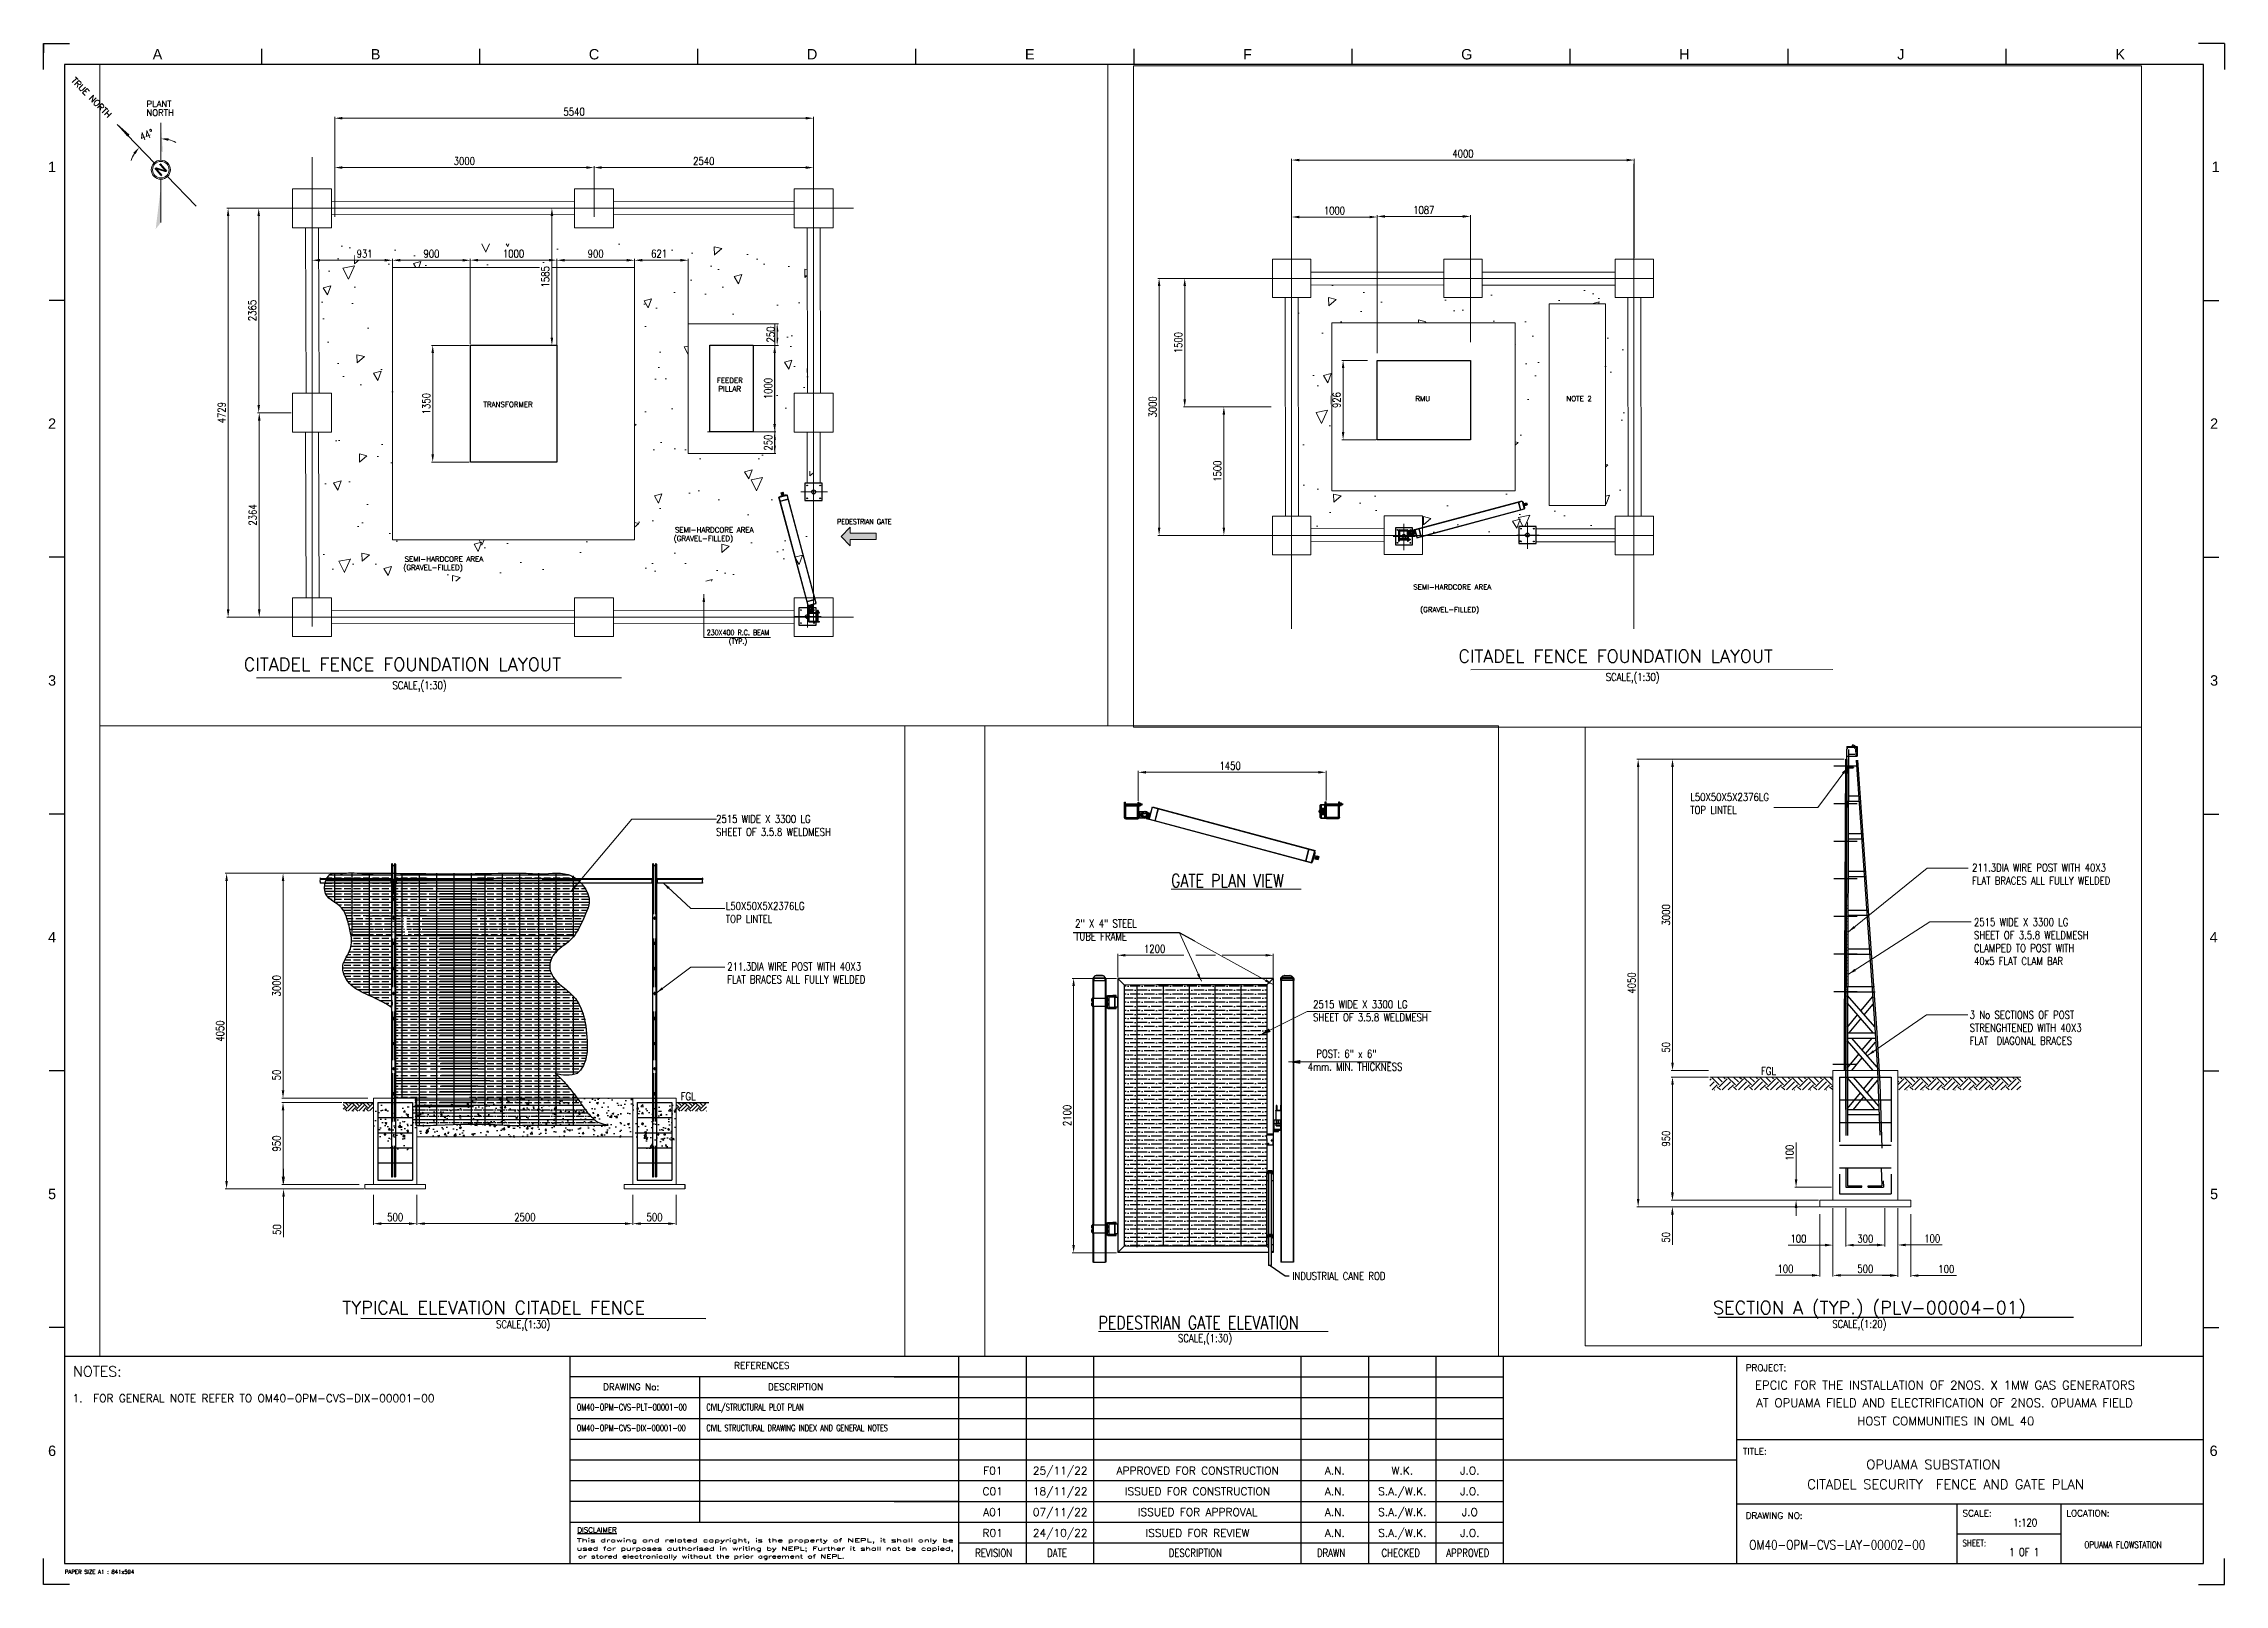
# Paper-space layout 'Layout1' of a CAD drawing. Header units: inches, sheet in millimetres. Extents: x 1305 to 2146, y -1237 to -643.
# The model-space entities are those that its viewports show. They can reach past a viewport. Long polylines and large blocks are cut down to what shows.
import ezdxf
from ezdxf.enums import TextEntityAlignment as Align

# ---------------------------------------------------------------- set-up
doc = ezdxf.new("R2010")
doc.units = ezdxf.units.IN
doc.header["$LTSCALE"] = 10
doc.header["$MEASUREMENT"] = 0
for name, pattern in [('CENTER', [2, 1.25, -0.25, 0.25, -0.25]), ('CENTER2', [1.125, 0.75, -0.125, 0.125, -0.125]), ('CENTRE', [29, 22, -2, 3, -2]), ('CONTINOUS', [0]), ('DASHED', [19.05, 12.7, -6.35]), ('HIDDEN', [0.375, 0.25, -0.125]), ('HIDDEN2', [0.1875, 0.125, -0.0625]), ('PHANTOM2', [1.25, 0.625, -0.125, 0.125, -0.125, 0.125, -0.125])]:
    doc.linetypes.add(name, pattern=pattern)
doc.layers.get('0').update_dxf_attribs({"lineweight": 0})
for name, color, linetype, lineweight in [('@ TEXT', 1, 'Continuous', 13), ('@NEW DIMENSION', 1, 'CONTINOUS', 5), ('Concrete - Thick Line', 3, 'Continuous', 25), ('Grid', 1, 'Continuous', 0), ('GROUND BEAMS', 7, 'Continuous', 9), ('OtherObjectType', 1, 'Continuous', 0), ('STRUCT_REF', 21, 'PHANTOM2', 9)]:
    doc.layers.add(name, color=color, linetype=linetype, lineweight=lineweight)
for name, color, linetype in [('BORDER', 4, 'Continuous'), ('BORDER 2', 7, 'Continuous'), ('CADdetails-1-FINE', 1, 'Continuous'), ('CADdetails-11-VERYFINE', 11, 'Continuous'), ('CADdetails-7-VERYFINE', 7, 'Continuous'), ('CADdetails-9-EXTRAFINE', 9, 'Continuous'), ('DIM200', 2, 'Continuous'), ('DRAIN', 4, 'CENTRE'), ('HATCH', 9, 'Continuous'), ('PDF_Images', 7, 'Continuous'), ('Section', 3, 'Continuous'), ('STRUCT BEAM INT', 5, 'HIDDEN2'), ('STRUCT REINF', 4, 'Continuous'), ('Text', 1, 'Continuous')]:
    doc.layers.add(name, color=color, linetype=linetype)
doc.styles.add('CADdetails-DIMENSIONS', font='ARIALN.TTF', dxfattribs={"height": 2.38})
doc.styles.add('ROMANC', font='romans.shx')
doc.styles.add('ROMANS', font='romans.shx', dxfattribs={"width": 0.8})
doc.styles.get("Standard").update_dxf_attribs({"font": 'arial.ttf'})
doc.dimstyles.new('CADdetails-LEADER', dxfattribs={"dimtxt": 2.38, "dimasz": 2.38, "dimexe": 0.5, "dimexo": 1.5, "dimgap": 1, "dimtad": 0, "dimzin": 0, "dimdsep": 46, "dimtxsty": 'CADdetails-DIMENSIONS', "dimcen": 1, "dimclrd": 256, "dimclre": 256, "dimclrt": 256, "dimadec": 0, "dimazin": 0, "dimtfac": 1, "dimtdec": 4, "dimtofl": 0, "dimtmove": 0, "dimatfit": 3, "dimfxl": 1, "dimtolj": 1, "dimtzin": 0, "dimarcsym": 0})
doc.dimstyles.new('Scale20', dxfattribs={"dimscale": 20, "dimtxt": 3, "dimasz": 3, "dimexe": 0.5, "dimexo": 0.5, "dimgap": 1, "dimtad": 1, "dimdec": 0, "dimzin": 0, "dimdsep": 46, "dimtxsty": 'ROMANS', "dimcen": 2, "dimclrd": 4, "dimclre": 2, "dimclrt": 1, "dimadec": 0, "dimazin": 0, "dimtfac": 1, "dimtdec": 0, "dimtofl": 0, "dimtmove": 0, "dimatfit": 3, "dimfxl": 1, "dimtolj": 1, "dimtzin": 0, "dimlwd": 5, "dimlwe": 5, "dimarcsym": 0})
doc.dimstyles.new('Scale30', dxfattribs={"dimscale": 30, "dimtxt": 3, "dimasz": 3, "dimexe": 0.5, "dimexo": 0.5, "dimgap": 1, "dimtad": 1, "dimdec": 0, "dimzin": 0, "dimdsep": 46, "dimtxsty": 'ROMANS', "dimcen": 2, "dimclrd": 4, "dimclre": 2, "dimclrt": 1, "dimadec": 0, "dimazin": 0, "dimtfac": 1, "dimtdec": 0, "dimtofl": 0, "dimtmove": 0, "dimatfit": 3, "dimfxl": 1, "dimtolj": 1, "dimtzin": 0, "dimlwd": 5, "dimlwe": 5, "dimarcsym": 0})
doc.dimstyles.get("Standard").update_dxf_attribs({"dimtxt": 300, "dimasz": 300, "dimexe": 150, "dimexo": 150, "dimgap": 150, "dimtad": 1, "dimdec": 0, "dimzin": 0, "dimdsep": 46, "dimtxsty": 'ROMANS', "dimcen": 0.09, "dimclrd": 4, "dimclre": 4, "dimclrt": 1, "dimadec": 0, "dimazin": 0, "dimtfac": 1, "dimtdec": 0, "dimtofl": 0, "dimtmove": 0, "dimatfit": 3, "dimfxl": 1, "dimtolj": 1, "dimtzin": 0, "dimlwd": 0, "dimlwe": 0, "dimarcsym": 0})
pattern_1 = [(250, (0, 0), (-1043.1999, -279.52457), [112.5, -1237.5]), (195, (0, 0), (581.4727, -989.0605), [90, -990]), (300.451444, (-86.9, -23.3), (-461.7272, -1268.585), [95.6103, -1051.7132]), (246.1842, (102.6, -281.9), (-1589.2346, -314.2212), [168.75, -1856.25]), (296.63564, (-29.8, -308.1), (-817.6901, -1852.5679), [143.4155, -1577.5706]), (191.18416, (102.6, -281.9), (-817.6901, -1852.5679), [135, -1485]), (221, (-64, -262.7), (-1047.9194, 261.27565), [112.5, -1237.5]), (166, (-64, -262.7), (29.06145, -1146.95534), [90, -990]), (271.451445, (-151.3, -241), (-1018.8579, -885.6797), [95.6103, -1051.7132]), (237.5, (0, 0), (153.64482, -475.46522), [0, -978, 0, -1005, 0, -993.75]), (207.5, (0, 0), (-168.46163, -690.90128), [0, -573, 0, -955.5, 0, -378.75]), (167.5, (314.33, 114.4), (-764.01484, -242.07507), [0, -375, 0, -1170, 0, -1552.5]), (157.5, (455.3, 165.7), (-770.66673, -440.294), [0, -487.5, 0, -777, 0, -1102.5])]

psp = doc.layouts.get("Layout1")

# ---------------------------------------------------------------- texts
at = {"color": 1, "linetype": 'ByBlock', "style": 'ROMANS'}
psp.add_text('TRUE NORTH', height=2.4, rotation=314.66087, dxfattribs=at).set_placement((1316.7, -656.12), align=Align.MIDDLE_LEFT)
at = {"color": 1, "linetype": 'Continuous', "style": 'ROMANS'}
for s, p in [('NORTH', (1344.98, -670.38)), ('PLANT', (1345.03, -666.97))]:
    psp.add_text(s, height=2.4, dxfattribs=at).set_placement(p)
at = {"layer": 'Text', "insert": (1314.4, -1163.27), "char_height": 3, "attachment_point": 1}
psp.add_mtext_dynamic_manual_height_columns('{\\Fromans|c0;\\C1; 1.  FOR GENERAL NOTE REFER TO OM40-OPM-CVS-DIX-00001-00}', width=175.5494, gutter_width=1, heights=[0], dxfattribs=at)

msp = doc.modelspace()

# ---------------------------------------------------------------- texts
at = {"layer": '@ TEXT', "color": 1, "style": 'ROMANS', "width": 0.8}
for s, height, p in [('SCALE,(1:20)', 60, (1670115.1, 858566.5)), ('SCALE,(1:30)', 90, (1681218.9, 857888.2)), ('SCALE,(1:30)', 90, (1541802.5, 829990.3)), ('SCALE,(1:30)', 90, (1555657.6, 829855.5)), ('SCALE,(1:30)', 60, (1577314.6, 826911.9))]:
    msp.add_text(s, height=height, dxfattribs=at).set_placement(p)
at = {"layer": '@ TEXT', "color": 1, "style": 'ROMANS'}
for s, p in [('FEEDER', (1559560.7, 833427.9)), ('RMU', (1539664.7, 833284.5)), ('NOTE 2', (1541489.8, 833284.5)), ('TRANSFORMER', (1556994.5, 833149.7)), ('(GRAVEL-FILLED)', (1559254, 831595.4)), ('SEMI-HARDCORE AREA', (1559379.9, 831698.5)), ('(GRAVEL-FILLED)', (1556127.3, 831258.4)), ('SEMI-HARDCORE AREA', (1556253.3, 831361.5)), ('SEMI-HARDCORE AREA', (1540009.5, 831086.1)), ('(GRAVEL-FILLED)', (1539978.9, 830818.2))]:
    msp.add_text(s, height=60, dxfattribs=at).set_placement(p, align=Align.MIDDLE)
for s, insert, char_height, width, attachment_point in [('2515 WIDE X 3300 LG\\PSHEET OF 3.5.8 WELDMESH', (1683764.5, 863824.4), 90, 2409.923, 1), ('L50X50X5X2376LG\\PTOP LINTEL', (1683877, 862818), 90, 2409.923, 1), ('L50X50X5X2376LG\\PTOP LINTEL', (1669020, 862689.5), 60, 2409.923, 1), ('211.3DIA WIRE POST WITH 40X3\\PFLAT BRACES ALL FULLY WELDED \\P            ', (1671193.7, 862145.6), 60, 2409.923, 1), ('211.3DIA WIRE POST WITH 40X3\\PFLAT BRACES ALL FULLY WELDED \\P            ', (1683892.9, 862118.1), 90, 2409.923, 1), ('2515 WIDE X 3300 LG\\PSHEET OF 3.5.8 WELDMESH\\PCLAMPED TO POST WITH\\P40x5 FLAT CLAM BAR', (1671208, 861725), 60, 2409.923, 1), ('3 No SECTIONS OF POST\\PSTRENGHTENED WITH 40X3\\PFLAT  DIAGONAL BRACES ', (1671175.1, 861010.3), 60, 2409.923, 1), ('FGL       ', (1669565.5, 860577.2), 60, 2409.923, 1), ('FGL  ', (1683354.5, 860616.7), 90, 2409.923, 1), ('\\A1;PEDESTRIAN GATE ', (1560801.4, 831823.5), 60, 2409.923, 1), ('\\A1;230X400 R.C. BEAM\\P(TYP.)', (1559654.5, 830541.7), 60, 5205.026, 2)]:
    msp.add_mtext(s, dxfattribs=dict(at, insert=insert, char_height=char_height, width=width, attachment_point=attachment_point))
at = {"layer": '@ TEXT', "color": 1, "char_height": 60, "attachment_point": 1, "style": 'ROMANS'}
for s, insert in [('2" X 4" STEEL \\PTUBE FRAME', (1576522.1, 830169.1)), ('2515 WIDE X 3300 LG\\PSHEET OF 3.5.8 WELDMESH', (1578357.1, 829545.8)), ('  POST: 6" x 6"\\P4mm. MIN. THICKNESS', (1578315.9, 829164.3)), ('INDUSTRIAL CANE ROD', (1578196.9, 827450.8))]:
    msp.add_mtext(s, dxfattribs=dict(at, insert=insert))
at = {"layer": 'DRAIN', "color": 1, "style": 'ROMANS'}
for s, height, p in [(' SECTION A (TYP.) (PLV-00004-01) ', 100, (1669126.2, 858673)), ('     TYPICAL ELEVATION CITADEL FENCE ', 150, (1678879.8, 858052.8)), ('    CITADEL FENCE FOUNDATION LAYOUT', 150, (1539634.3, 830203.6)), ('    CITADEL FENCE FOUNDATION LAYOUT', 150, (1553489.4, 830068.8))]:
    msp.add_text(s, height=height, dxfattribs=at).set_placement(p)
at = {"layer": 'OtherObjectType', "style": 'ROMANS', "width": 0.8}
for s, p in [('GATE PLAN VIEW', (1577261.9, 830420.4)), ('PEDESTRIAN GATE ELEVATION', (1576702.1, 827010.3))]:
    msp.add_text(s, height=100, dxfattribs=at).set_placement(p)

# ---------------------------------------------------------------- blocks, each defined once
blk = doc.blocks.new('A$C36FF2EC2')
at = {"layer": 'BORDER'}
for p, q in [((0, 584), (0, 594)), ((0, 594), (10, 594)), ((84.1, 586), (84.1, 592)), ((168.2, 586), (168.2, 592)), ((252.3, 586), (252.3, 592)), ((336.4, 586), (336.4, 592)), ((420.5, 586), (420.5, 592)), ((504.6, 586), (504.6, 592)), ((588.76, 586), (588.76, 592)), ((672.8, 586), (672.8, 592)), ((756.9, 586), (756.9, 592)), ((841, 594), (841, 584)), ((8.11, 495), (2.11, 495)), ((832.89, 495), (838.89, 495)), ((8.11, 396), (2.11, 396)), ((832.89, 396), (838.89, 396)), ((8.11, 297), (2.11, 297)), ((832.89, 297), (838.89, 297)), ((8.11, 198), (2.11, 198)), ((832.89, 198), (838.89, 198)), ((8.11, 99), (2.11, 99)), ((832.89, 99), (838.89, 99)), ((8, 88), (833, 88)), ((203, 8), (203, 88)), ((353, 8), (353, 88)), ((379, 8), (379, 88)), ((405, 8), (405, 88)), ((485, 8), (485, 88)), ((511, 8), (511, 88)), ((537, 8), (537, 88)), ((563, 8), (563, 88)), ((653, 8), (653, 88)), ((353, 80), (203, 80)), ((253, 24), (253, 80)), ((653, 55.8), (833, 55.8)), ((563, 48), (653, 48)), ((563, 48), (653, 48)), ((353, 32), (203, 32)), ((653, 31), (833, 31)), ((738, 8), (738, 31)), ((778, 8), (778, 31)), ((738, 19.5), (778, 19.5)), ((0, 0), (0, 10)), ((841, 0), (841, 10)), ((10, 0), (0, 0)), ((831, 0), (841, 0))]:
    blk.add_line(p, q, dxfattribs=at)
for points in [[(0, 594), (0, 590.5)], [(841, 594), (831, 594)], [(328, 80), (563, 80)], [(203, 72), (563, 72)], [(203, 64), (563, 64)], [(203, 56), (563, 56)], [(203, 48), (563, 48)], [(203, 40), (563, 40)], [(328, 32), (563, 32)], [(203, 24), (563, 24)], [(353, 16), (563, 16)]]:
    blk.add_lwpolyline(points, dxfattribs=at)
blk.add_lwpolyline([(8, 8), (833, 8), (833, 586), (8, 586)], close=True, dxfattribs=at)
for s, p in [('A', (42.05, 587.91)), ('B', (126.15, 587.91)), ('C', (210.25, 587.91)), ('D', (294.35, 587.91)), ('E', (378.45, 587.91)), ('F', (462.55, 587.91)), ('G', (546.65, 587.91)), ('H', (630.75, 587.91)), ('J', (714.85, 587.91)), ('K', (798.95, 587.91)), ('1', (1.71, 544.5)), ('1', (836.06, 544.5)), ('2', (1.71, 445.5)), ('2', (835.48, 445.5)), ('3', (1.71, 346.5)), ('3', (835.48, 346.5)), ('4', (1.71, 247.5)), ('4', (835.29, 247.5)), ('5', (1.71, 148.5)), ('5', (835.48, 148.5)), ('6', (1.71, 49.5)), ('6', (835.29, 49.5))]:
    blk.add_text(s, height=4, dxfattribs=at).set_placement(p)
at = {"layer": 'BORDER', "color": 1, "style": 'ROMANS'}
for s, height, p in [('REFERENCES', 2.5, (266.31, 83.14)), ('PROJECT:', 2.5, (656.39, 82.26)), ('NOTES:', 4, (11.39, 80.1)), ('DRAWING No:', 2.5, (215.76, 74.9)), ('DESCRIPTION', 2.5, (279.32, 74.9)), ('EPCIC FOR THE INSTALLATION OF 2NOS. X 1MW GAS GENERATORS ', 3.3, (660, 75.15)), ('AT OPUAMA FIELD AND ELECTRIFICATION OF 2NOS. OPUAMA FIELD ', 3.3, (660.42, 68.35)), ('HOST COMMUNITIES IN OML 40', 3.3, (699.41, 61.33)), ('TITLE:', 2.5, (655.29, 50.06)), ('DRAWING NO:', 2.5, (656.39, 25.26)), ('SCALE:', 2.5, (740.01, 26.17)), ('LOCATION:', 2.5, (780.01, 26.17))]:
    blk.add_text(s, height=height, dxfattribs=at).set_placement(p)
at = {"layer": 'BORDER', "color": 1, "style": 'ROMANS', "width": 0.8}
for s, height, p in [('SHEET:', 2.5, (740.01, 14.67)), ('REVISION', 3, (359.28, 10.65)), ('DATE', 3, (387.02, 10.65)), ('DESCRIPTION', 3, (433.9, 10.65)), ('DRAWN', 3, (491.06, 10.65)), ('CHECKED', 3, (515.94, 10.65)), ('APPROVED', 3, (540.94, 10.65))]:
    blk.add_text(s, height=height, dxfattribs=at).set_placement(p)
at = {"layer": 'BORDER', "color": 1, "lineweight": -3, "style": 'ROMANS', "width": 0.8}
blk.add_text('OPUAMA FLOWSTATION', height=2.5289, dxfattribs=at).set_placement((787, 14.01))
at = {"layer": 'BORDER', "color": 1, "style": 'ROMANS'}
for tag, height, p in [('REV_9', 3, (366, 82.35)), ('DATE_9', 3, (392, 82.35)), ('DESCRIPTION_9', 3, (445, 82.35)), ('DRW_9', 3, (498, 82.35)), ('CHKD_9', 3, (524, 82.35)), ('APPR_9', 3, (550, 82.35)), ('REV_8', 3, (366, 74.35)), ('DATE_8', 3, (392, 74.35)), ('DESCRIPTION_8', 3, (445, 74.35)), ('DRW_8', 3, (498, 74.35)), ('CHKD_8', 3, (524, 74.35)), ('APPR_8', 3, (550, 74.35)), ('REV_7', 3, (366, 66.35)), ('DATE_7', 3, (392, 66.35)), ('DESCRIPTION_7', 3, (445, 66.35)), ('DRW_7', 3, (498, 66.35)), ('CHKD_7', 3, (524, 66.35)), ('APPR_7', 3, (550, 66.35)), ('REV_6', 3, (366, 58.35)), ('DATE_6', 3, (392, 58.35)), ('DESCRIPTION_6', 3, (445, 58.35)), ('DRW_6', 3, (498, 58.35)), ('CHKD_6', 3, (524, 58.35)), ('APPR_6', 3, (550, 58.35)), ('REV_5', 3, (366, 50.35)), ('DATE_5', 3, (392, 50.35)), ('DESCRIPTION_5', 3, (445, 50.35)), ('DRW_5', 3, (498, 50.35)), ('CHKD_5', 3, (524, 50.35)), ('APPR_5', 3, (550, 50.35)), ('REV_4', 3, (366, 42.35)), ('DATE_4', 3, (392, 42.35)), ('DESCRIPTION_4', 3, (445, 42.35)), ('DRW_4', 3, (498, 42.35)), ('CHKD_4', 3, (524, 42.35)), ('APPR_4', 3, (550, 42.35)), ('TITLE1', 3.7, (743.89, 40.89)), ('REV_3', 3, (366, 34.35)), ('DATE_3', 3, (392, 34.35)), ('DESCRIPTION_3', 3, (445, 34.35)), ('DRW_3', 3, (498, 34.35)), ('CHKD_3', 3, (524, 34.35)), ('APPR_3', 3, (550, 34.35)), ('TITLE2', 3.7, (734.14, 34.4)), ('REV_2', 3, (366, 26.35)), ('DATE_2', 3, (392, 26.35)), ('DESCRIPTION_2', 3, (445, 26.35)), ('DRW_2', 3, (498, 26.35)), ('CHKD_2', 3, (524, 26.35)), ('APPR_2', 3, (550, 26.35)), ('REV_1', 3, (366, 18.35)), ('DATE_1', 3, (392, 18.35)), ('DESCRIPTION_1', 3, (445, 18.35)), ('DRW_1', 3, (498, 18.35)), ('CHKD_1', 3, (524, 18.35)), ('APPR_1', 3, (550, 18.35))]:
    blk.add_attdef(tag, text='', height=height, dxfattribs=at).set_placement(p, align=Align.CENTER)
for tag, p, height, width in [('REF_DRGNO_1', (205.6, 67.06), 2.5, 0.7), ('REF_DESCR1', (255.61, 67.06), 2.5, 0.7), ('REF_DRGNO_2', (205.6, 59.06), 2.5, 0.7), ('REF_DESCR2', (255.61, 59.06), 2.5, 0.7), ('REF_DRGNO_3', (205.6, 51.06), 2.5, 0.7), ('REF_DESCR3', (255.61, 51.06), 2.5, 0.7), ('REF_DRGNO_4', (205.6, 43.06), 2.5, 0.7), ('REF_DESCR4', (255.61, 43.06), 2.5, 0.7), ('REF_DRGNO_5', (205.6, 35.06), 2.5, 0.7), ('REF_DESCR5', (255.61, 35.06), 2.5, 0.7), ('REF_DRGNO_6', (205.6, 27.06), 2.5, 0.7), ('REF_DESCR6', (255.61, 27.06), 2.5, 0.7), ('DRGNO', (655.77, 13.38), 3.7, 0.8)]:
    blk.add_attdef(tag, p, '', height=height, dxfattribs=dict(at, width=width))
at = {"layer": 'BORDER', "color": 1, "style": 'ROMANS', "width": 0.8}
for tag, p in [('SCALE', (764.17, 22.32)), ('SHEET_NO', (763.83, 10.94))]:
    blk.add_attdef(tag, text='', height=3, dxfattribs=at).set_placement(p, align=Align.CENTER)
at = {"layer": 'BORDER 2', "color": 1, "style": 'ROMANS'}
for s, width, p, p2 in [('This drawing and related copyright, is the property of NEPL, it shall only be', 1.590594, (205.6, 16.22), (350.91, 16.22)), ('used for purposes authorised in writing by NEPL; Further it shall not be copied,', 1.514795, (205.6, 13.03), (350.91, 13.03)), ('or stored electronically without the prior agreement of NEPL.', 1.41957, (206.05, 10), (308.87, 10))]:
    blk.add_text(s, height=1.5, dxfattribs=dict(at, width=width)).set_placement(p, p2, align=Align.FIT)
at = {"layer": 'BORDER 2', "color": 5, "style": 'ROMANC'}
blk.add_text('%%UDISCLAIMER', height=2, dxfattribs=at).set_placement((205.86, 19.96))
at = {"layer": 'BORDER 2', "color": 1, "style": 'ROMANS'}
blk.add_text('PAPER SIZE A1 : 841x594', height=1.5, dxfattribs=at).set_placement((8.21, 4.08))
blk = doc.blocks.new('*D70')
at = {"color": 4, "linetype": 'ByBlock', "lineweight": 0, "transparency": 16777216}
for start, end in [(61.30054, 75.67961), (148.37907, 162.75813)]:
    blk.add_arc((1350.56, -691.15), 11.99, start, end, dxfattribs=at)
at = {"color": 4, "linetype": 'Continuous', "transparency": 16777216}
for points in [[(1353.46, -680.04), (1353.59, -679.04), (1350.55, -679.17)], [(1339.97, -684.56), (1340.75, -685.18), (1342.24, -682.53)]]:
    blk.add_solid(points, dxfattribs=at)
at = {"layer": 'Defpoints', "color": 0, "linetype": 'Continuous', "transparency": 16777216}
for p in [(1333.74, -673.73), (1347.52, -679.56), (1350.54, -673.02), (1348.34, -688.85), (1350.56, -687.47)]:
    blk.add_point(p, dxfattribs=at)
at = {"color": 1, "linetype": 'Continuous', "transparency": 16777216, "insert": (1345.11, -677.73), "char_height": 3, "attachment_point": 5, "rotation": 22.13054, "style": 'ROMANS'}
blk.add_mtext('\\A1;44°', dxfattribs=at)
blk = doc.blocks.new('*D31')
at = {"color": 2, "lineweight": 5, "transparency": 16777216}
for p, q in [((1576840, 829716), (1576500, 829716)), ((1576840, 827601), (1576500, 827601))]:
    blk.add_line(p, q, dxfattribs=at)
at = {"color": 4, "lineweight": 5, "transparency": 16777216}
blk.add_line((1576510, 829656), (1576510, 827661), dxfattribs=at)
at = {"color": 4, "transparency": 16777216}
for points in [[(1576500, 829656), (1576520, 829656), (1576510, 829716)], [(1576500, 827661), (1576520, 827661), (1576510, 827601)]]:
    blk.add_solid(points, dxfattribs=at)
at = {"layer": 'Defpoints', "color": 0, "transparency": 16777216}
for p in [(1576850, 829716, 39), (1576510, 827601), (1576850, 827601, 39)]:
    blk.add_point(p, dxfattribs=at)
at = {"color": 1, "transparency": 16777216, "insert": (1576460, 828659), "char_height": 60, "attachment_point": 5, "rotation": 90, "style": 'ROMANS'}
blk.add_mtext('\\A1;2100', dxfattribs=at)
blk = doc.blocks.new('*D30')
at = {"color": 2, "lineweight": 5, "transparency": 16777216}
for p, q in [((1576850, 829726), (1576850, 829904)), ((1578050, 829644), (1578050, 829904))]:
    blk.add_line(p, q, dxfattribs=at)
at = {"color": 4, "lineweight": 5, "transparency": 16777216}
for p, q in [((1576910, 829894), (1577361, 829894)), ((1577453, 829894), (1577605, 829894)), ((1577655, 829894), (1577990, 829894))]:
    blk.add_line(p, q, dxfattribs=at)
at = {"color": 4, "transparency": 16777216}
for points in [[(1576910, 829904), (1576910, 829884), (1576850, 829894)], [(1577990, 829904), (1577990, 829884), (1578050, 829894)]]:
    blk.add_solid(points, dxfattribs=at)
at = {"layer": 'Defpoints', "color": 0, "transparency": 16777216}
for p in [(1578050, 829894), (1576850, 829716, 39), (1578050, 829634, 39)]:
    blk.add_point(p, dxfattribs=at)
at = {"color": 1, "transparency": 16777216, "insert": (1577135, 829944), "char_height": 60, "attachment_point": 5, "style": 'ROMANS'}
blk.add_mtext('\\A1;1200', dxfattribs=at)
blk = doc.blocks.new('*D37')
at = {"layer": '@NEW DIMENSION', "color": 4, "lineweight": 5, "transparency": 16777216}
for p, q in [((1670220, 859491), (1670220, 859195)), ((1670520, 859491), (1670520, 859195)), ((1670460, 859205), (1670280, 859205))]:
    blk.add_line(p, q, dxfattribs=at)
at = {"layer": '@NEW DIMENSION', "color": 4, "transparency": 16777216}
for points in [[(1670280, 859215), (1670280, 859195), (1670220, 859205)], [(1670460, 859215), (1670460, 859195), (1670520, 859205)]]:
    blk.add_solid(points, dxfattribs=at)
at = {"layer": 'Defpoints', "color": 0, "transparency": 16777216}
for p in [(1670220, 859501), (1670520, 859501), (1670220, 859205)]:
    blk.add_point(p, dxfattribs=at)
at = {"layer": '@NEW DIMENSION', "color": 1, "transparency": 16777216, "insert": (1670370, 859255), "char_height": 60, "attachment_point": 5, "style": 'ROMANS'}
blk.add_mtext('\\A1;300', dxfattribs=at)
blk = doc.blocks.new('*D38')
at = {"layer": '@NEW DIMENSION', "color": 4, "lineweight": 5, "transparency": 16777216}
for p, q in [((1670120, 859491), (1670120, 859195)), ((1670220, 859491), (1670220, 859195)), ((1670060, 859205), (1669776, 859205)), ((1670280, 859205), (1670340, 859205))]:
    blk.add_line(p, q, dxfattribs=at)
at = {"layer": '@NEW DIMENSION', "color": 4, "transparency": 16777216}
for points in [[(1670060, 859215), (1670060, 859195), (1670120, 859205)], [(1670280, 859215), (1670280, 859195), (1670220, 859205)]]:
    blk.add_solid(points, dxfattribs=at)
at = {"layer": 'Defpoints', "color": 0, "transparency": 16777216}
for p in [(1670120, 859501), (1670220, 859501), (1670120, 859205)]:
    blk.add_point(p, dxfattribs=at)
at = {"layer": '@NEW DIMENSION', "color": 1, "transparency": 16777216, "insert": (1669854, 859255), "char_height": 60, "attachment_point": 5, "style": 'ROMANS'}
blk.add_mtext('\\A1;100', dxfattribs=at)
blk = doc.blocks.new('*D39')
at = {"layer": '@NEW DIMENSION', "color": 4, "lineweight": 5, "transparency": 16777216}
for p, q in [((1670620, 859443), (1670620, 858960)), ((1670720, 859443), (1670720, 858960)), ((1670560, 858970), (1670500, 858970)), ((1670780, 858970), (1671073, 858970))]:
    blk.add_line(p, q, dxfattribs=at)
at = {"layer": '@NEW DIMENSION', "color": 4, "transparency": 16777216}
for points in [[(1670560, 858980), (1670560, 858960), (1670620, 858970)], [(1670780, 858980), (1670780, 858960), (1670720, 858970)]]:
    blk.add_solid(points, dxfattribs=at)
at = {"layer": 'Defpoints', "color": 0, "transparency": 16777216}
for p in [(1670620, 859453), (1670720, 859453), (1670620, 858970)]:
    blk.add_point(p, dxfattribs=at)
at = {"layer": '@NEW DIMENSION', "color": 1, "transparency": 16777216, "insert": (1670995, 859020), "char_height": 60, "attachment_point": 5, "style": 'ROMANS'}
blk.add_mtext('\\A1;100', dxfattribs=at)
blk = doc.blocks.new('*D40')
at = {"layer": '@NEW DIMENSION', "color": 4, "lineweight": 5, "transparency": 16777216}
for p, q in [((1670120, 859491), (1670120, 858962)), ((1670620, 859491), (1670620, 858962)), ((1670560, 858972), (1670180, 858972))]:
    blk.add_line(p, q, dxfattribs=at)
at = {"layer": '@NEW DIMENSION', "color": 4, "transparency": 16777216}
for points in [[(1670180, 858982), (1670180, 858962), (1670120, 858972)], [(1670560, 858982), (1670560, 858962), (1670620, 858972)]]:
    blk.add_solid(points, dxfattribs=at)
at = {"layer": 'Defpoints', "color": 0, "transparency": 16777216}
for p in [(1670120, 859501), (1670620, 859501), (1670120, 858972)]:
    blk.add_point(p, dxfattribs=at)
at = {"layer": '@NEW DIMENSION', "color": 1, "transparency": 16777216, "insert": (1670370, 859022), "char_height": 60, "attachment_point": 5, "style": 'ROMANS'}
blk.add_mtext('\\A1;500', dxfattribs=at)
blk = doc.blocks.new('*D41')
at = {"layer": '@NEW DIMENSION', "color": 4, "lineweight": 5, "transparency": 16777216}
for p, q in [((1670020, 859443), (1670020, 858962)), ((1670120, 859443), (1670120, 858962)), ((1669960, 858972), (1669676, 858972)), ((1670180, 858972), (1670240, 858972))]:
    blk.add_line(p, q, dxfattribs=at)
at = {"layer": '@NEW DIMENSION', "color": 4, "transparency": 16777216}
for points in [[(1669960, 858982), (1669960, 858962), (1670020, 858972)], [(1670180, 858982), (1670180, 858962), (1670120, 858972)]]:
    blk.add_solid(points, dxfattribs=at)
at = {"layer": 'Defpoints', "color": 0, "transparency": 16777216}
for p in [(1670020, 859453), (1670120, 859453), (1670020, 858972)]:
    blk.add_point(p, dxfattribs=at)
at = {"layer": '@NEW DIMENSION', "color": 1, "transparency": 16777216, "insert": (1669754, 859022), "char_height": 60, "attachment_point": 5, "style": 'ROMANS'}
blk.add_mtext('\\A1;100', dxfattribs=at)
blk = doc.blocks.new('RFTYUJK')
at = {"layer": 'DIM200', "color": 4}
for p, q in [((76250, 62179), (76267, 62179)), ((76253, 62172), (76253, 62186)), ((76259, 62194), (76259, 62163)), ((76265, 62172), (76265, 62186))]:
    blk.add_line(p, q, dxfattribs=at)
for centre, start, end in [((76259, 62185), 3.0108, 176.9892), ((76259, 62172), 183.0108, 356.9892)]:
    blk.add_arc(centre, 6.01, start, end, dxfattribs=at)
blk = doc.blocks.new('*D42')
at = {"layer": '@NEW DIMENSION', "color": 4, "lineweight": 5, "transparency": 16777216}
for p, q in [((1669836, 859711), (1669836, 859995)), ((1670110, 859651), (1669826, 859651)), ((1670010, 859551), (1669826, 859551)), ((1669836, 859491), (1669836, 859431))]:
    blk.add_line(p, q, dxfattribs=at)
at = {"layer": '@NEW DIMENSION', "color": 4, "transparency": 16777216}
for points in [[(1669826, 859711), (1669846, 859711), (1669836, 859651)], [(1669826, 859491), (1669846, 859491), (1669836, 859551)]]:
    blk.add_solid(points, dxfattribs=at)
at = {"layer": 'Defpoints', "color": 0, "transparency": 16777216}
for p in [(1669836, 859551), (1670020, 859551), (1670120, 859651)]:
    blk.add_point(p, dxfattribs=at)
at = {"layer": '@NEW DIMENSION', "color": 1, "transparency": 16777216, "insert": (1669786, 859917), "char_height": 60, "attachment_point": 5, "rotation": 90, "style": 'ROMANS'}
blk.add_mtext('\\A1;100', dxfattribs=at)
blk = doc.blocks.new('*D43')
at = {"layer": '@NEW DIMENSION', "color": 4, "lineweight": 5, "transparency": 16777216}
for p, q in [((1670520, 859491), (1670520, 859196)), ((1670620, 859491), (1670620, 859196)), ((1670460, 859206), (1670400, 859206)), ((1670680, 859206), (1670964, 859206))]:
    blk.add_line(p, q, dxfattribs=at)
at = {"layer": '@NEW DIMENSION', "color": 4, "transparency": 16777216}
for points in [[(1670460, 859216), (1670460, 859196), (1670520, 859206)], [(1670680, 859216), (1670680, 859196), (1670620, 859206)]]:
    blk.add_solid(points, dxfattribs=at)
at = {"layer": 'Defpoints', "color": 0, "transparency": 16777216}
for p in [(1670520, 859501), (1670620, 859501), (1670520, 859206)]:
    blk.add_point(p, dxfattribs=at)
at = {"layer": '@NEW DIMENSION', "color": 1, "transparency": 16777216, "insert": (1670886, 859256), "char_height": 60, "attachment_point": 5, "style": 'ROMANS'}
blk.add_mtext('\\A1;100', dxfattribs=at)
blk = doc.blocks.new('*D44')
at = {"layer": '@NEW DIMENSION', "color": 4, "lineweight": 5, "transparency": 16777216}
for p, q in [((1678760, 859641), (1678760, 859731)), ((1678760, 859411), (1678760, 858941))]:
    blk.add_line(p, q, dxfattribs=at)
at = {"layer": '@NEW DIMENSION', "color": 2, "lineweight": 5, "transparency": 16777216}
for p, q in [((1678977, 859551), (1678745, 859551)), ((1679683, 859501), (1678745, 859501))]:
    blk.add_line(p, q, dxfattribs=at)
at = {"layer": '@NEW DIMENSION', "color": 4, "transparency": 16777216}
for points in [[(1678745, 859641), (1678775, 859641), (1678760, 859551)], [(1678745, 859411), (1678775, 859411), (1678760, 859501)]]:
    blk.add_solid(points, dxfattribs=at)
at = {"layer": 'Defpoints', "color": 0, "transparency": 16777216}
for p in [(1678760, 859551), (1678992, 859551), (1679698, 859501)]:
    blk.add_point(p, dxfattribs=at)
at = {"layer": '@NEW DIMENSION', "color": 1, "transparency": 16777216, "insert": (1678685, 859030), "char_height": 90, "attachment_point": 5, "rotation": 90, "style": 'ROMANS'}
blk.add_mtext('\\A1;50', dxfattribs=at)
blk = doc.blocks.new('*D45')
at = {"layer": '@NEW DIMENSION', "color": 2, "lineweight": 5, "transparency": 16777216}
for p, q in [((1679026, 860501), (1678739, 860501)), ((1679633, 859551), (1678739, 859551))]:
    blk.add_line(p, q, dxfattribs=at)
at = {"layer": '@NEW DIMENSION', "color": 4, "lineweight": 5, "transparency": 16777216}
blk.add_line((1678754, 859641), (1678754, 860411), dxfattribs=at)
at = {"layer": '@NEW DIMENSION', "color": 4, "transparency": 16777216}
for points in [[(1678739, 860411), (1678769, 860411), (1678754, 860501)], [(1678739, 859641), (1678769, 859641), (1678754, 859551)]]:
    blk.add_solid(points, dxfattribs=at)
at = {"layer": 'Defpoints', "color": 0, "transparency": 16777216}
for p in [(1678754, 860501), (1679041, 860501), (1679648, 859551)]:
    blk.add_point(p, dxfattribs=at)
at = {"layer": '@NEW DIMENSION', "color": 1, "transparency": 16777216, "insert": (1678679, 860026), "char_height": 90, "attachment_point": 5, "rotation": 90, "style": 'ROMANS'}
blk.add_mtext('\\A1;950', dxfattribs=at)
blk = doc.blocks.new('*D46')
at = {"layer": '@NEW DIMENSION', "color": 4, "lineweight": 5, "transparency": 16777216}
for p, q in [((1678754, 860639), (1678754, 860906)), ((1678754, 860411), (1678754, 860321))]:
    blk.add_line(p, q, dxfattribs=at)
at = {"layer": '@NEW DIMENSION', "color": 2, "lineweight": 5, "transparency": 16777216}
for p, q in [((1679026, 860549), (1678739, 860549)), ((1679435, 860501), (1678739, 860501))]:
    blk.add_line(p, q, dxfattribs=at)
at = {"layer": '@NEW DIMENSION', "color": 4, "transparency": 16777216}
for points in [[(1678739, 860639), (1678769, 860639), (1678754, 860549)], [(1678739, 860411), (1678769, 860411), (1678754, 860501)]]:
    blk.add_solid(points, dxfattribs=at)
at = {"layer": 'Defpoints', "color": 0, "transparency": 16777216}
for p in [(1678754, 860549), (1679041, 860549), (1679450, 860501)]:
    blk.add_point(p, dxfattribs=at)
at = {"layer": '@NEW DIMENSION', "color": 1, "transparency": 16777216, "insert": (1678679, 860818), "char_height": 90, "attachment_point": 5, "rotation": 90, "style": 'ROMANS'}
blk.add_mtext('\\A1;50', dxfattribs=at)
blk = doc.blocks.new('*D47')
at = {"layer": '@NEW DIMENSION', "color": 2, "lineweight": 5, "transparency": 16777216}
for p, q in [((1679077, 863151), (1678739, 863151)), ((1679735, 860549), (1678739, 860549))]:
    blk.add_line(p, q, dxfattribs=at)
at = {"layer": '@NEW DIMENSION', "color": 4, "lineweight": 5, "transparency": 16777216}
blk.add_line((1678754, 860639), (1678754, 863061), dxfattribs=at)
at = {"layer": '@NEW DIMENSION', "color": 4, "transparency": 16777216}
for points in [[(1678739, 863061), (1678769, 863061), (1678754, 863151)], [(1678739, 860639), (1678769, 860639), (1678754, 860549)]]:
    blk.add_solid(points, dxfattribs=at)
at = {"layer": 'Defpoints', "color": 0, "transparency": 16777216}
for p in [(1678754, 863151), (1679092, 863151), (1679750, 860549)]:
    blk.add_point(p, dxfattribs=at)
at = {"layer": '@NEW DIMENSION', "color": 1, "transparency": 16777216, "insert": (1678679, 861850), "char_height": 90, "attachment_point": 5, "rotation": 90, "style": 'ROMANS'}
blk.add_mtext('\\A1;3000', dxfattribs=at)
blk = doc.blocks.new('*D48')
at = {"layer": '@NEW DIMENSION', "color": 2, "lineweight": 5, "transparency": 16777216}
for p, q in [((1679871, 863151), (1678086, 863151)), ((1679687, 859501), (1678086, 859501))]:
    blk.add_line(p, q, dxfattribs=at)
at = {"layer": '@NEW DIMENSION', "color": 4, "lineweight": 5, "transparency": 16777216}
blk.add_line((1678101, 859591), (1678101, 863061), dxfattribs=at)
at = {"layer": '@NEW DIMENSION', "color": 4, "transparency": 16777216}
for points in [[(1678086, 863061), (1678116, 863061), (1678101, 863151)], [(1678086, 859591), (1678116, 859591), (1678101, 859501)]]:
    blk.add_solid(points, dxfattribs=at)
at = {"layer": 'Defpoints', "color": 0, "transparency": 16777216}
for p in [(1678101, 863151), (1679886, 863151), (1679702, 859501)]:
    blk.add_point(p, dxfattribs=at)
at = {"layer": '@NEW DIMENSION', "color": 1, "transparency": 16777216, "insert": (1678026, 861326), "char_height": 90, "attachment_point": 5, "rotation": 90, "style": 'ROMANS'}
blk.add_mtext('\\A1;4050', dxfattribs=at)
blk = doc.blocks.new('*D49')
at = {"layer": '@NEW DIMENSION', "color": 2, "lineweight": 5, "transparency": 16777216}
for p, q in [((1679802, 859432), (1679802, 859084)), ((1680302, 859432), (1680302, 859084))]:
    blk.add_line(p, q, dxfattribs=at)
at = {"layer": '@NEW DIMENSION', "color": 4, "lineweight": 5, "transparency": 16777216}
blk.add_line((1680212, 859099), (1679892, 859099), dxfattribs=at)
at = {"layer": '@NEW DIMENSION', "color": 4, "transparency": 16777216}
for points in [[(1679892, 859114), (1679892, 859084), (1679802, 859099)], [(1680212, 859114), (1680212, 859084), (1680302, 859099)]]:
    blk.add_solid(points, dxfattribs=at)
at = {"layer": 'Defpoints', "color": 0, "transparency": 16777216}
for p in [(1679802, 859447), (1680302, 859447), (1679802, 859099)]:
    blk.add_point(p, dxfattribs=at)
at = {"layer": '@NEW DIMENSION', "color": 1, "transparency": 16777216, "insert": (1680052, 859174), "char_height": 90, "attachment_point": 5, "style": 'ROMANS'}
blk.add_mtext('\\A1;500', dxfattribs=at)
blk = doc.blocks.new('*D50')
at = {"layer": '@NEW DIMENSION', "color": 2, "lineweight": 5, "transparency": 16777216}
for p, q in [((1682802, 859432), (1682802, 859084)), ((1683302, 859432), (1683302, 859084))]:
    blk.add_line(p, q, dxfattribs=at)
at = {"layer": '@NEW DIMENSION', "color": 4, "lineweight": 5, "transparency": 16777216}
blk.add_line((1683212, 859099), (1682892, 859099), dxfattribs=at)
at = {"layer": '@NEW DIMENSION', "color": 4, "transparency": 16777216}
for points in [[(1682892, 859114), (1682892, 859084), (1682802, 859099)], [(1683212, 859114), (1683212, 859084), (1683302, 859099)]]:
    blk.add_solid(points, dxfattribs=at)
at = {"layer": 'Defpoints', "color": 0, "transparency": 16777216}
for p in [(1682802, 859447), (1683302, 859447), (1682802, 859099)]:
    blk.add_point(p, dxfattribs=at)
at = {"layer": '@NEW DIMENSION', "color": 1, "transparency": 16777216, "insert": (1683052, 859174), "char_height": 90, "attachment_point": 5, "style": 'ROMANS'}
blk.add_mtext('\\A1;500', dxfattribs=at)
blk = doc.blocks.new('*D51')
at = {"layer": '@NEW DIMENSION', "color": 4, "lineweight": 5, "transparency": 16777216}
for p, q in [((1668882, 859611), (1668882, 859671)), ((1668882, 859441), (1668882, 859206))]:
    blk.add_line(p, q, dxfattribs=at)
at = {"layer": '@NEW DIMENSION', "color": 2, "lineweight": 5, "transparency": 16777216}
for p, q in [((1669110, 859551), (1668872, 859551)), ((1670010, 859501), (1668872, 859501))]:
    blk.add_line(p, q, dxfattribs=at)
at = {"layer": '@NEW DIMENSION', "color": 4, "transparency": 16777216}
for points in [[(1668872, 859611), (1668892, 859611), (1668882, 859551)], [(1668872, 859441), (1668892, 859441), (1668882, 859501)]]:
    blk.add_solid(points, dxfattribs=at)
at = {"layer": 'Defpoints', "color": 0, "transparency": 16777216}
for p in [(1668882, 859551), (1669120, 859551), (1670020, 859501)]:
    blk.add_point(p, dxfattribs=at)
at = {"layer": '@NEW DIMENSION', "color": 1, "transparency": 16777216, "insert": (1668832, 859265), "char_height": 60, "attachment_point": 5, "rotation": 90, "style": 'ROMANS'}
blk.add_mtext('\\A1;50', dxfattribs=at)
blk = doc.blocks.new('*D52')
at = {"layer": '@NEW DIMENSION', "color": 4, "lineweight": 5, "transparency": 16777216}
for p, q in [((1669160, 860501), (1668873, 860501)), ((1668883, 859611), (1668883, 860441)), ((1669960, 859551), (1668873, 859551))]:
    blk.add_line(p, q, dxfattribs=at)
at = {"layer": '@NEW DIMENSION', "color": 4, "transparency": 16777216}
for points in [[(1668873, 860441), (1668893, 860441), (1668883, 860501)], [(1668873, 859611), (1668893, 859611), (1668883, 859551)]]:
    blk.add_solid(points, dxfattribs=at)
at = {"layer": 'Defpoints', "color": 0, "transparency": 16777216}
for p in [(1668883, 860501), (1669170, 860501), (1669970, 859551)]:
    blk.add_point(p, dxfattribs=at)
at = {"layer": '@NEW DIMENSION', "color": 1, "transparency": 16777216, "insert": (1668833, 860026), "char_height": 60, "attachment_point": 5, "rotation": 90, "style": 'ROMANS'}
blk.add_mtext('\\A1;950', dxfattribs=at)
blk = doc.blocks.new('*D53')
at = {"layer": '@NEW DIMENSION', "color": 4, "lineweight": 5, "transparency": 16777216}
for p, q in [((1668883, 860611), (1668883, 860789)), ((1669160, 860551), (1668873, 860551)), ((1669126, 860501), (1668873, 860501)), ((1668883, 860441), (1668883, 860381))]:
    blk.add_line(p, q, dxfattribs=at)
at = {"layer": '@NEW DIMENSION', "color": 4, "transparency": 16777216}
for points in [[(1668873, 860611), (1668893, 860611), (1668883, 860551)], [(1668873, 860441), (1668893, 860441), (1668883, 860501)]]:
    blk.add_solid(points, dxfattribs=at)
at = {"layer": 'Defpoints', "color": 0, "transparency": 16777216}
for p in [(1668883, 860551), (1669170, 860551), (1669136, 860501)]:
    blk.add_point(p, dxfattribs=at)
at = {"layer": '@NEW DIMENSION', "color": 1, "transparency": 16777216, "insert": (1668833, 860730), "char_height": 60, "attachment_point": 5, "rotation": 90, "style": 'ROMANS'}
blk.add_mtext('\\A1;50', dxfattribs=at)
blk = doc.blocks.new('*D54')
at = {"layer": '@NEW DIMENSION', "color": 4, "lineweight": 5, "transparency": 16777216}
for p, q in [((1669219, 862951), (1668873, 862951)), ((1668883, 860611), (1668883, 862891)), ((1669130, 860551), (1668873, 860551))]:
    blk.add_line(p, q, dxfattribs=at)
at = {"layer": '@NEW DIMENSION', "color": 4, "transparency": 16777216}
for points in [[(1668873, 862891), (1668893, 862891), (1668883, 862951)], [(1668873, 860611), (1668893, 860611), (1668883, 860551)]]:
    blk.add_solid(points, dxfattribs=at)
at = {"layer": 'Defpoints', "color": 0, "transparency": 16777216}
for p in [(1668883, 862951), (1669229, 862951), (1669140, 860551)]:
    blk.add_point(p, dxfattribs=at)
at = {"layer": '@NEW DIMENSION', "color": 1, "transparency": 16777216, "insert": (1668833, 861751), "char_height": 60, "attachment_point": 5, "rotation": 90, "style": 'ROMANS'}
blk.add_mtext('\\A1;3000', dxfattribs=at)
blk = doc.blocks.new('*D55')
at = {"layer": '@NEW DIMENSION', "color": 4, "lineweight": 5, "transparency": 16777216}
for p, q in [((1670206, 862951), (1668608, 862951)), ((1668618, 859561), (1668618, 862891)), ((1670013, 859501), (1668608, 859501))]:
    blk.add_line(p, q, dxfattribs=at)
at = {"layer": '@NEW DIMENSION', "color": 4, "transparency": 16777216}
for points in [[(1668608, 862891), (1668628, 862891), (1668618, 862951)], [(1668608, 859561), (1668628, 859561), (1668618, 859501)]]:
    blk.add_solid(points, dxfattribs=at)
at = {"layer": 'Defpoints', "color": 0, "transparency": 16777216}
for p in [(1668618, 862951), (1670216, 862951), (1670023, 859501)]:
    blk.add_point(p, dxfattribs=at)
at = {"layer": '@NEW DIMENSION', "color": 1, "transparency": 16777216, "insert": (1668568, 861226), "char_height": 60, "attachment_point": 5, "rotation": 90, "style": 'ROMANS'}
blk.add_mtext('\\A1;4050', dxfattribs=at)
blk = doc.blocks.new('*D60')
at = {"color": 4, "lineweight": 5, "transparency": 16777216}
blk.add_line((1680392, 859099), (1682712, 859099), dxfattribs=at)
at = {"color": 4, "transparency": 16777216}
for points in [[(1680392, 859114), (1680392, 859084), (1680302, 859099)], [(1682712, 859114), (1682712, 859084), (1682802, 859099)]]:
    blk.add_solid(points, dxfattribs=at)
at = {"layer": 'Defpoints', "color": 0, "transparency": 16777216}
for p in [(1680302, 859099), (1682802, 859099), (1682802, 859099)]:
    blk.add_point(p, dxfattribs=at)
at = {"color": 1, "transparency": 16777216, "insert": (1681552, 859174), "char_height": 90, "attachment_point": 5, "style": 'ROMANS'}
blk.add_mtext('\\A1;2500', dxfattribs=at)
blk = doc.blocks.new('*D67')
at = {"color": 2, "linetype": 'Continuous', "lineweight": 5, "transparency": 16777216}
for p, q in [((1557989, 835318), (1557989, 835904)), ((1560529, 835318), (1560529, 835904))]:
    blk.add_line(p, q, dxfattribs=at)
at = {"color": 4, "linetype": 'Continuous', "lineweight": 5, "transparency": 16777216}
blk.add_line((1560439, 835889), (1558079, 835889), dxfattribs=at)
at = {"color": 4, "transparency": 16777216}
for points in [[(1558079, 835904), (1558079, 835874), (1557989, 835889)], [(1560439, 835904), (1560439, 835874), (1560529, 835889)]]:
    blk.add_solid(points, dxfattribs=at)
at = {"layer": 'Defpoints', "color": 0, "transparency": 16777216}
for p in [(1557989, 835889), (1557989, 835303), (1560529, 835303)]:
    blk.add_point(p, dxfattribs=at)
at = {"color": 1, "transparency": 16777216, "insert": (1559259, 835964), "char_height": 90, "attachment_point": 5, "style": 'ROMANS', "bg_fill": 3, "box_fill_scale": 1.25, "bg_fill_color": 256, "bg_fill_true_color": 13158600, "bg_fill_transparency": 0}
blk.add_mtext('\\A1;2540', dxfattribs=at)
blk = doc.blocks.new('*D68')
at = {"color": 2, "linetype": 'Continuous', "lineweight": 5, "transparency": 16777216}
for p, q in [((1554989, 835318), (1554989, 835904)), ((1557989, 835318), (1557989, 835904))]:
    blk.add_line(p, q, dxfattribs=at)
at = {"color": 4, "linetype": 'Continuous', "lineweight": 5, "transparency": 16777216}
blk.add_line((1557899, 835889), (1555079, 835889), dxfattribs=at)
at = {"color": 4, "transparency": 16777216}
for points in [[(1555079, 835904), (1555079, 835874), (1554989, 835889)], [(1557899, 835904), (1557899, 835874), (1557989, 835889)]]:
    blk.add_solid(points, dxfattribs=at)
at = {"layer": 'Defpoints', "color": 0, "transparency": 16777216}
for p in [(1554989, 835889), (1554989, 835303), (1557989, 835303)]:
    blk.add_point(p, dxfattribs=at)
at = {"color": 1, "transparency": 16777216, "insert": (1556489, 835964), "char_height": 90, "attachment_point": 5, "style": 'ROMANS', "bg_fill": 3, "box_fill_scale": 1.25, "bg_fill_color": 256, "bg_fill_true_color": 13158600, "bg_fill_transparency": 0}
blk.add_mtext('\\A1;3000', dxfattribs=at)
blk = doc.blocks.new('*D71')
at = {"color": 2, "linetype": 'Continuous', "lineweight": 5, "transparency": 16777216}
for p, q in [((1554110, 835418), (1554125, 835418)), ((1554487, 833053), (1554095, 833053))]:
    blk.add_line(p, q, dxfattribs=at)
at = {"color": 4, "linetype": 'Continuous', "lineweight": 5, "transparency": 16777216}
blk.add_line((1554110, 835328), (1554110, 833143), dxfattribs=at)
at = {"color": 4, "transparency": 16777216}
for points in [[(1554095, 835328), (1554125, 835328), (1554110, 835418)], [(1554095, 833143), (1554125, 833143), (1554110, 833053)]]:
    blk.add_solid(points, dxfattribs=at)
at = {"layer": 'Defpoints', "color": 0, "transparency": 16777216}
for p in [(1554110, 835418), (1554110, 833053), (1554502, 833053)]:
    blk.add_point(p, dxfattribs=at)
at = {"color": 1, "transparency": 16777216, "insert": (1554035, 834236), "char_height": 90, "attachment_point": 5, "rotation": 90, "style": 'ROMANS', "bg_fill": 3, "box_fill_scale": 1.25, "bg_fill_color": 256, "bg_fill_true_color": 13158600, "bg_fill_transparency": 0}
blk.add_mtext('\\A1;2365', dxfattribs=at)
blk = doc.blocks.new('*D72')
at = {"color": 2, "linetype": 'Continuous', "lineweight": 5, "transparency": 16777216}
for p, q in [((1554487, 833053), (1554101, 833053)), ((1554116, 830689), (1554131, 830689))]:
    blk.add_line(p, q, dxfattribs=at)
at = {"color": 4, "linetype": 'Continuous', "lineweight": 5, "transparency": 16777216}
blk.add_line((1554116, 832963), (1554116, 830779), dxfattribs=at)
at = {"color": 4, "transparency": 16777216}
for points in [[(1554101, 832963), (1554131, 832963), (1554116, 833053)], [(1554101, 830779), (1554131, 830779), (1554116, 830689)]]:
    blk.add_solid(points, dxfattribs=at)
at = {"layer": 'Defpoints', "color": 0, "transparency": 16777216}
for p in [(1554502, 833053), (1554116, 830689), (1554116, 830689)]:
    blk.add_point(p, dxfattribs=at)
at = {"color": 1, "transparency": 16777216, "insert": (1554041, 831871), "char_height": 90, "attachment_point": 5, "rotation": 90, "style": 'ROMANS', "bg_fill": 3, "box_fill_scale": 1.25, "bg_fill_color": 256, "bg_fill_true_color": 13158600, "bg_fill_transparency": 0}
blk.add_mtext('\\A1;2364', dxfattribs=at)
blk = doc.blocks.new('*D73')
at = {"color": 2, "linetype": 'Continuous', "lineweight": 5, "transparency": 16777216}
for p, q in [((1554989, 835318), (1554989, 836475)), ((1560529, 835318), (1560529, 836475))]:
    blk.add_line(p, q, dxfattribs=at)
at = {"color": 4, "linetype": 'Continuous', "lineweight": 5, "transparency": 16777216}
blk.add_line((1555079, 836460), (1560439, 836460), dxfattribs=at)
at = {"color": 4, "transparency": 16777216}
for points in [[(1555079, 836475), (1555079, 836445), (1554989, 836460)], [(1560439, 836475), (1560439, 836445), (1560529, 836460)]]:
    blk.add_solid(points, dxfattribs=at)
at = {"layer": 'Defpoints', "color": 0, "transparency": 16777216}
for p in [(1560529, 836460), (1554989, 835303), (1560529, 835303)]:
    blk.add_point(p, dxfattribs=at)
at = {"color": 1, "transparency": 16777216, "insert": (1557759, 836535), "char_height": 90, "attachment_point": 5, "style": 'ROMANS', "bg_fill": 3, "box_fill_scale": 1.25, "bg_fill_color": 256, "bg_fill_true_color": 13158600, "bg_fill_transparency": 0}
blk.add_mtext('\\A1;5540', dxfattribs=at)
blk = doc.blocks.new('*D74')
at = {"color": 2, "linetype": 'Continuous', "lineweight": 5, "transparency": 16777216}
for p, q in [((1554479, 835418), (1553741, 835418)), ((1554491, 830689), (1553741, 830689))]:
    blk.add_line(p, q, dxfattribs=at)
at = {"color": 4, "linetype": 'Continuous', "lineweight": 5, "transparency": 16777216}
blk.add_line((1553756, 830779), (1553756, 835328), dxfattribs=at)
at = {"color": 4, "transparency": 16777216}
for points in [[(1553741, 835328), (1553771, 835328), (1553756, 835418)], [(1553741, 830779), (1553771, 830779), (1553756, 830689)]]:
    blk.add_solid(points, dxfattribs=at)
at = {"layer": 'Defpoints', "color": 0, "transparency": 16777216}
for p in [(1553756, 835418), (1554494, 835418), (1554506, 830689)]:
    blk.add_point(p, dxfattribs=at)
at = {"color": 1, "transparency": 16777216, "insert": (1553681, 833054), "char_height": 90, "attachment_point": 5, "rotation": 90, "style": 'ROMANS', "bg_fill": 3, "box_fill_scale": 1.25, "bg_fill_color": 256, "bg_fill_true_color": 13158600, "bg_fill_transparency": 0}
blk.add_mtext('\\A1;4729', dxfattribs=at)
blk = doc.blocks.new('DDFGGG')
blk.add_lwpolyline([(727400014, 657766208), (727400214, 657766208), (727400214, 657766408), (727400014, 657766408)], close=True)
for centre, radius in [((727400039, 657766383), 4), ((727400114, 657766308), 22.9), ((727400189, 657766383), 4), ((727400039, 657766233), 4), ((727400189, 657766233), 4)]:
    blk.add_circle(centre, radius)
at = {"layer": 'PDF_Images', "color": 251, "linetype": 'CENTER2', "lineweight": 0, "ltscale": 10}
for p, q in [((727399955, 657766308), (727400262, 657766308)), ((727400114, 657766172), (727400114, 657766434))]:
    blk.add_line(p, q, dxfattribs=at)
blk = doc.blocks.new('DGHGJI')
at = {"layer": 'CADdetails-1-FINE', "linetype": 'Continuous'}
for p, q in [((95825, -88554), (95825, -88547)), ((95835, -88547), (95825, -88547)), ((95835, -88554), (95825, -88554)), ((95899, -88547), (95835, -88547)), ((95945, -88554), (95835, -88554)), ((95850, -88649), (95850, -88557)), ((95945, -88554), (95853, -88554)), ((95854, -88648), (95854, -88557)), ((95945, -88557), (95854, -88557)), ((95945, -88648), (95945, -88557)), ((95948, -88649), (95948, -88557)), ((95948, -88649), (95948, -88557)), ((95954, -88649), (95954, -88557)), ((95825, -88658), (95825, -88652)), ((95835, -88652), (95825, -88652)), ((95835, -88658), (95825, -88658)), ((95945, -88652), (95835, -88652)), ((95945, -88658), (95835, -88658)), ((95945, -88652), (95853, -88652)), ((95945, -88648), (95854, -88648))]:
    blk.add_line(p, q, dxfattribs=at)
for centre, radius, start, end in [((95945, -88557), 9.22, 0, 90), ((95945, -88557), 3.07, 0, 90), ((95945, -88557), 3.07, 0, 90), ((95853, -88649), 3.07, 180, 270), ((95945, -88649), 3.07, 270, 0), ((95945, -88649), 9.22, 270, 0), ((95945, -88649), 3.07, 270, 0)]:
    blk.add_arc(centre, radius, start, end, dxfattribs=at)
at = {"layer": 'CADdetails-1-FINE', "linetype": 'Continuous', "extrusion": (0, 0, -1)}
for centre, radius, start, end in [((-95945, -88557), 9.22, 90, 180), ((-95945, -88557), 3.07, 90, 180), ((-95945, -88557), 3.07, 90, 180), ((-95853, -88649), 3.07, 270, 0), ((-95945, -88649), 3.07, 180, 270), ((-95945, -88649), 9.22, 180, 270), ((-95945, -88649), 3.07, 180, 270)]:
    blk.add_arc(centre, radius, start, end, dxfattribs=at)
at = {"layer": 'CADdetails-11-VERYFINE', "linetype": 'Continuous'}
for p, q in [((95863, -88444), (96200, -87188)), ((95866, -88442), (96201, -87191)), ((95957, -88467), (96292, -87215)), ((95958, -88469), (96295, -87214)), ((96282, -87261), (96187, -87236)), ((96280, -87259), (96189, -87234)), ((96295, -87214), (96200, -87188)), ((96292, -87215), (96201, -87191)), ((95958, -88469), (95863, -88444)), ((95957, -88467), (95866, -88442)), ((95971, -88422), (95876, -88396)), ((95968, -88423), (95877, -88399))]:
    blk.add_line(p, q, dxfattribs=at)
at = {"layer": 'CADdetails-9-EXTRAFINE', "linetype": 'Continuous'}
for p, q in [((96211, -87191), (96213, -87187)), ((96218, -87189), (96213, -87187)), ((96217, -87193), (96218, -87189)), ((96278, -87205), (96218, -87189)), ((96236, -87194), (96246, -87158)), ((96270, -87165), (96246, -87158)), ((96247, -87180), (96250, -87169)), ((96248, -87197), (96258, -87161)), ((96257, -87183), (96260, -87172)), ((96260, -87200), (96270, -87165)), ((96277, -87209), (96278, -87205)), ((96284, -87207), (96278, -87205)), ((96283, -87210), (96284, -87207)), ((95905, -88479), (95910, -88458)), ((95908, -88480), (95914, -88467)), ((95946, -88470), (95921, -88463)), ((95952, -88491), (95958, -88471)), ((95833, -88547), (95833, -88545)), ((95837, -88545), (95833, -88545)), ((95855, -88547), (95833, -88547)), ((95834, -88545), (95834, -88537)), ((95837, -88536), (95835, -88536)), ((95835, -88554), (95835, -88547)), ((95844, -88536), (95837, -88536)), ((95844, -88545), (95837, -88545)), ((95849, -88525), (95838, -88525)), ((95838, -88547), (95838, -88545)), ((95838, -88554), (95838, -88547)), ((95839, -88545), (95839, -88537)), ((95840, -88525), (95841, -88523)), ((95848, -88523), (95840, -88523)), ((95840, -88652), (95840, -88525)), ((95840, -88545), (95840, -88536)), ((95844, -88545), (95844, -88536)), ((95851, -88536), (95844, -88536)), ((95844, -88547), (95844, -88545)), ((95851, -88545), (95844, -88545)), ((95848, -88525), (95847, -88523)), ((95848, -88652), (95848, -88525)), ((95848, -88545), (95848, -88536)), ((95849, -88545), (95849, -88537)), ((95850, -88547), (95850, -88545)), ((95850, -88554), (95850, -88547)), ((95852, -88536), (95851, -88536)), ((95855, -88545), (95851, -88545)), ((95854, -88545), (95854, -88537)), ((95855, -88547), (95855, -88545)), ((95899, -88538), (95899, -88498)), ((95948, -88538), (95899, -88538)), ((95899, -88547), (95899, -88538)), ((95948, -88541), (95899, -88541)), ((95948, -88547), (95899, -88547)), ((95914, -88510), (95914, -88495)), ((95933, -88510), (95933, -88495)), ((95948, -88538), (95948, -88498)), ((95948, -88547), (95948, -88538)), ((95949, -88491), (95950, -88477)), ((95835, -88658), (95835, -88652)), ((95838, -88658), (95838, -88652)), ((95838, -88652), (95838, -88652)), ((95838, -88658), (95838, -88654)), ((95844, -88652), (95844, -88652)), ((95849, -88652), (95849, -88652)), ((95849, -88658), (95849, -88654)), ((95850, -88658), (95850, -88652))]:
    blk.add_line(p, q, dxfattribs=at)
for points in [[(95837, -88536, 0), (95837, -88536, 0), (95835, -88536, 0), (95835, -88536, 0), (95834, -88537, 0)], [(95834, -88537, 0), (95834, -88537, 0), (95835, -88536, 0), (95835, -88536, 0), (95837, -88536, 0)], [(95834, -88545, 0), (95834, -88545, 0), (95835, -88545, 0), (95835, -88545, 0), (95837, -88545, 0)], [(95837, -88545, 0), (95837, -88545, 0), (95835, -88545, 0), (95835, -88545, 0), (95834, -88545, 0)], [(95839, -88537, 0), (95839, -88537, 0), (95838, -88536, 0), (95838, -88536, 0), (95837, -88536, 0)], [(95837, -88536, 0), (95837, -88536, 0), (95838, -88536, 0), (95838, -88536, 0), (95839, -88537, 0)], [(95837, -88545, 0), (95837, -88545, 0), (95838, -88545, 0), (95838, -88545, 0), (95839, -88545, 0)], [(95839, -88545, 0), (95839, -88545, 0), (95838, -88545, 0), (95838, -88545, 0), (95837, -88545, 0)], [(95844, -88536, 0), (95844, -88536, 0), (95841, -88536, 0), (95841, -88536, 0), (95839, -88537, 0)], [(95839, -88537, 0), (95839, -88537, 0), (95841, -88536, 0), (95841, -88536, 0), (95844, -88536, 0)], [(95844, -88545, 0), (95844, -88545, 0), (95841, -88545, 0), (95841, -88545, 0), (95839, -88545, 0)], [(95839, -88545, 0), (95839, -88545, 0), (95841, -88545, 0), (95841, -88545, 0), (95844, -88545, 0)], [(95844, -88536, 0), (95844, -88536, 0), (95846, -88536, 0), (95846, -88536, 0), (95849, -88537, 0)], [(95849, -88537, 0), (95849, -88537, 0), (95846, -88536, 0), (95846, -88536, 0), (95844, -88536, 0)], [(95849, -88545, 0), (95849, -88545, 0), (95846, -88545, 0), (95846, -88545, 0), (95844, -88545, 0)], [(95844, -88545, 0), (95844, -88545, 0), (95846, -88545, 0), (95846, -88545, 0), (95849, -88545, 0)], [(95849, -88537, 0), (95849, -88537, 0), (95850, -88536, 0), (95850, -88536, 0), (95851, -88536, 0)], [(95851, -88536, 0), (95851, -88536, 0), (95850, -88536, 0), (95850, -88536, 0), (95849, -88537, 0)], [(95851, -88545, 0), (95851, -88545, 0), (95850, -88545, 0), (95850, -88545, 0), (95849, -88545, 0)], [(95849, -88545, 0), (95849, -88545, 0), (95850, -88545, 0), (95850, -88545, 0), (95851, -88545, 0)], [(95854, -88537, 0), (95854, -88537, 0), (95852, -88536, 0), (95852, -88536, 0), (95851, -88536, 0)], [(95851, -88536, 0), (95851, -88536, 0), (95852, -88536, 0), (95852, -88536, 0), (95854, -88537, 0)], [(95851, -88545, 0), (95851, -88545, 0), (95852, -88545, 0), (95852, -88545, 0), (95854, -88545, 0)], [(95854, -88545, 0), (95854, -88545, 0), (95852, -88545, 0), (95852, -88545, 0), (95851, -88545, 0)], [(95838, -88654, 0), (95838, -88654, 0), (95838, -88652, 0), (95838, -88652, 0), (95838, -88654, 0)], [(95849, -88654, 0), (95849, -88654, 0), (95844, -88652, 0), (95844, -88652, 0), (95838, -88654, 0)], [(95838, -88654, 0), (95838, -88654, 0), (95844, -88652, 0), (95844, -88652, 0), (95849, -88654, 0)], [(95849, -88654, 0), (95849, -88654, 0), (95849, -88652, 0), (95849, -88652, 0), (95849, -88654, 0)]]:
    blk.add_polyline3d(points, dxfattribs=at)
for radius in [27.8, 23.1]:
    blk.add_circle((95924, -88503), radius, dxfattribs=at)
at = {"layer": 'CADdetails-9-EXTRAFINE', "linetype": 'Continuous', "extrusion": (0, 0, -1)}
blk.add_circle((-95924, -88503), 23.1, dxfattribs=at)
at = {"layer": 'CADdetails-9-EXTRAFINE', "linetype": 'Continuous'}
for centre, radius, start, end in [((96255, -87173), 12.3, 345, 165), ((96252, -87182), 4.99, 165, 345), ((96255, -87171), 4.99, 345, 165), ((95912, -88458), 1.54, 75, 165), ((95919, -88469), 6.15, 75, 155), ((95944, -88476), 6.15, 355, 75), ((95956, -88470), 1.54, 345, 75), ((95853, -88557), 3.07, 90, 180), ((95924, -88498), 24.6, 0, 180), ((95906, -88479), 1.54, 165, 335), ((95924, -88495), 9.44, 0, 180), ((95924, -88510), 9.44, 180, 0), ((95951, -88491), 1.54, 175, 345)]:
    blk.add_arc(centre, radius, start, end, dxfattribs=at)
at = {"layer": 'CADdetails-9-EXTRAFINE', "linetype": 'Continuous', "extrusion": (0, 0, -1)}
for centre, radius, start, end in [((-96252, -87182), 4.99, 195, 15), ((-96255, -87171), 4.99, 15, 195), ((-95912, -88458), 1.54, 15, 105), ((-95919, -88469), 6.15, 25, 105), ((-95944, -88476), 6.15, 105, 185), ((-95956, -88470), 1.54, 105, 195), ((-95853, -88557), 3.07, 0, 90), ((-95924, -88498), 24.6, 0, 180), ((-95906, -88479), 1.54, 205, 15), ((-95924, -88495), 9.44, 0, 180), ((-95924, -88510), 9.44, 180, 0), ((-95951, -88491), 1.54, 195, 5)]:
    blk.add_arc(centre, radius, start, end, dxfattribs=at)
blk = doc.blocks.new('*D76')
at = {"color": 2, "linetype": 'Continuous', "lineweight": 5, "transparency": 16777216}
for p, q in [((1555658, 833847), (1555658, 834832)), ((1556558, 833847), (1556558, 834832))]:
    blk.add_line(p, q, dxfattribs=at)
at = {"color": 4, "linetype": 'Continuous', "lineweight": 5, "transparency": 16777216}
blk.add_line((1555748, 834817), (1556468, 834817), dxfattribs=at)
at = {"color": 4, "transparency": 16777216}
for points in [[(1555748, 834832), (1555748, 834802), (1555658, 834817)], [(1556468, 834832), (1556468, 834802), (1556558, 834817)]]:
    blk.add_solid(points, dxfattribs=at)
at = {"layer": 'Defpoints', "color": 0, "transparency": 16777216}
for p in [(1556558, 834817), (1555658, 833832), (1556558, 833832)]:
    blk.add_point(p, dxfattribs=at)
at = {"color": 1, "transparency": 16777216, "insert": (1556108, 834892), "char_height": 90, "attachment_point": 5, "style": 'ROMANS', "bg_fill": 3, "box_fill_scale": 1.25, "bg_fill_color": 256, "bg_fill_true_color": 13158600, "bg_fill_transparency": 0}
blk.add_mtext('\\A1;900', dxfattribs=at)
blk = doc.blocks.new('*D77')
at = {"color": 2, "linetype": 'Continuous', "lineweight": 5, "transparency": 16777216}
for p, q in [((1557558, 833598), (1557558, 834832)), ((1558458, 834658), (1558458, 834832))]:
    blk.add_line(p, q, dxfattribs=at)
at = {"color": 4, "linetype": 'Continuous', "lineweight": 5, "transparency": 16777216}
blk.add_line((1557648, 834817), (1558368, 834817), dxfattribs=at)
at = {"color": 4, "transparency": 16777216}
for points in [[(1557648, 834832), (1557648, 834802), (1557558, 834817)], [(1558368, 834832), (1558368, 834802), (1558458, 834817)]]:
    blk.add_solid(points, dxfattribs=at)
at = {"layer": 'Defpoints', "color": 0, "transparency": 16777216}
for p in [(1558458, 834817), (1558458, 834643), (1557558, 833583)]:
    blk.add_point(p, dxfattribs=at)
at = {"color": 1, "transparency": 16777216, "insert": (1558008, 834892), "char_height": 90, "attachment_point": 5, "style": 'ROMANS', "bg_fill": 3, "box_fill_scale": 1.25, "bg_fill_color": 256, "bg_fill_true_color": 13158600, "bg_fill_transparency": 0}
blk.add_mtext('\\A1;900', dxfattribs=at)
blk = doc.blocks.new('*D78')
at = {"color": 2, "linetype": 'Continuous', "lineweight": 5, "transparency": 16777216}
for p, q in [((1559329, 834083), (1560123, 834083)), ((1559329, 833833), (1560123, 833833))]:
    blk.add_line(p, q, dxfattribs=at)
at = {"color": 4, "linetype": 'Continuous', "lineweight": 5, "transparency": 16777216}
blk.add_line((1560108, 833993), (1560108, 833923), dxfattribs=at)
at = {"color": 4, "transparency": 16777216}
for points in [[(1560093, 833993), (1560123, 833993), (1560108, 834083)], [(1560093, 833923), (1560123, 833923), (1560108, 833833)]]:
    blk.add_solid(points, dxfattribs=at)
at = {"layer": 'Defpoints', "color": 0, "transparency": 16777216}
for p in [(1559314, 834083), (1559314, 833833)]:
    blk.add_point(p, dxfattribs=at)
at = {"color": 1, "transparency": 16777216, "insert": (1560033, 833958), "char_height": 90, "attachment_point": 5, "rotation": 90, "style": 'ROMANS', "bg_fill": 3, "box_fill_scale": 1.25, "bg_fill_color": 256, "bg_fill_true_color": 13158600, "bg_fill_transparency": 0}
blk.add_mtext('\\A1;250', dxfattribs=at)
at = {"layer": 'Defpoints', "color": 0, "transparency": 16777216}
blk.add_point((1560108, 833833), dxfattribs=at)
blk = doc.blocks.new('*D84')
at = {"color": 2, "linetype": 'Continuous', "lineweight": 5, "transparency": 16777216}
for p, q in [((1554727, 835178), (1554727, 834802)), ((1555658, 834748), (1555658, 834832))]:
    blk.add_line(p, q, dxfattribs=at)
at = {"color": 4, "linetype": 'Continuous', "lineweight": 5, "transparency": 16777216}
blk.add_line((1554817, 834817), (1555568, 834817), dxfattribs=at)
at = {"color": 4, "transparency": 16777216}
for points in [[(1554817, 834832), (1554817, 834802), (1554727, 834817)], [(1555568, 834832), (1555568, 834802), (1555658, 834817)]]:
    blk.add_solid(points, dxfattribs=at)
at = {"layer": 'Defpoints', "color": 0, "transparency": 16777216}
for p in [(1554727, 835193), (1555658, 834817), (1555658, 834733)]:
    blk.add_point(p, dxfattribs=at)
at = {"color": 1, "transparency": 16777216, "insert": (1555335, 834892), "char_height": 90, "attachment_point": 5, "style": 'ROMANS', "bg_fill": 3, "box_fill_scale": 1.25, "bg_fill_color": 256, "bg_fill_true_color": 13158600, "bg_fill_transparency": 0}
blk.add_mtext('\\A1;931', dxfattribs=at)
blk = doc.blocks.new('*D85')
at = {"color": 2, "linetype": 'Continuous', "lineweight": 5, "transparency": 16777216}
for p, q in [((1556558, 833848), (1556558, 834833)), ((1557558, 833848), (1557558, 834833))]:
    blk.add_line(p, q, dxfattribs=at)
at = {"color": 4, "linetype": 'Continuous', "lineweight": 5, "transparency": 16777216}
blk.add_line((1556648, 834818), (1557468, 834818), dxfattribs=at)
at = {"color": 4, "transparency": 16777216}
for points in [[(1556648, 834833), (1556648, 834803), (1556558, 834818)], [(1557468, 834833), (1557468, 834803), (1557558, 834818)]]:
    blk.add_solid(points, dxfattribs=at)
at = {"layer": 'Defpoints', "color": 0, "transparency": 16777216}
for p in [(1557558, 834818), (1556558, 833833), (1557558, 833833)]:
    blk.add_point(p, dxfattribs=at)
at = {"color": 1, "transparency": 16777216, "insert": (1557058, 834893), "char_height": 90, "attachment_point": 5, "style": 'ROMANS', "bg_fill": 3, "box_fill_scale": 1.25, "bg_fill_color": 256, "bg_fill_true_color": 13158600, "bg_fill_transparency": 0}
blk.add_mtext('\\A1;1000', dxfattribs=at)
blk = doc.blocks.new('*D86')
at = {"color": 2, "linetype": 'Continuous', "lineweight": 5, "transparency": 16777216}
for p, q in [((1558458, 834748), (1558458, 834832)), ((1559079, 833923), (1559079, 834832))]:
    blk.add_line(p, q, dxfattribs=at)
at = {"color": 4, "linetype": 'Continuous', "lineweight": 5, "transparency": 16777216}
blk.add_line((1558548, 834817), (1558989, 834817), dxfattribs=at)
at = {"color": 4, "transparency": 16777216}
blk.add_solid([(1558989, 834832), (1558989, 834802), (1559079, 834817)], dxfattribs=at)
at = {"layer": 'Defpoints', "color": 0, "transparency": 16777216}
for p in [(1559079, 834817), (1558458, 834733), (1559079, 833908)]:
    blk.add_point(p, dxfattribs=at)
at = {"color": 1, "transparency": 16777216, "insert": (1558742, 834893), "char_height": 90, "attachment_point": 5, "style": 'ROMANS', "bg_fill": 3, "box_fill_scale": 1.25, "bg_fill_color": 256, "bg_fill_true_color": 13158600, "bg_fill_transparency": 0}
blk.add_mtext('\\A1;621', dxfattribs=at)
at = {"color": 4, "transparency": 16777216}
blk.add_solid([(1558548, 834832), (1558548, 834802), (1558458, 834817)], dxfattribs=at)
blk = doc.blocks.new('*D89')
at = {"color": 2, "linetype": 'Continuous', "lineweight": 5, "transparency": 16777216}
for p, q in [((1557793, 835418), (1557487, 835418)), ((1556680, 833833), (1557517, 833833))]:
    blk.add_line(p, q, dxfattribs=at)
at = {"color": 4, "linetype": 'Continuous', "lineweight": 5, "transparency": 16777216}
blk.add_line((1557502, 835328), (1557502, 833923), dxfattribs=at)
at = {"color": 4, "transparency": 16777216}
for points in [[(1557487, 835328), (1557517, 835328), (1557502, 835418)], [(1557487, 833923), (1557517, 833923), (1557502, 833833)]]:
    blk.add_solid(points, dxfattribs=at)
at = {"layer": 'Defpoints', "color": 0, "transparency": 16777216}
for p in [(1557808, 835418), (1556665, 833833), (1557502, 833833)]:
    blk.add_point(p, dxfattribs=at)
at = {"color": 1, "transparency": 16777216, "insert": (1557427, 834625), "char_height": 90, "attachment_point": 5, "rotation": 90, "style": 'ROMANS', "bg_fill": 3, "box_fill_scale": 1.25, "bg_fill_color": 256, "bg_fill_true_color": 13158600, "bg_fill_transparency": 0}
blk.add_mtext('\\A1;1585', dxfattribs=at)
blk = doc.blocks.new('*D90')
at = {"color": 2, "linetype": 'Continuous', "lineweight": 5, "transparency": 16777216}
for p, q in [((1556543, 833833), (1556108, 833833)), ((1556543, 832483), (1556108, 832483))]:
    blk.add_line(p, q, dxfattribs=at)
at = {"color": 4, "linetype": 'Continuous', "lineweight": 5, "transparency": 16777216}
blk.add_line((1556123, 833743), (1556123, 832573), dxfattribs=at)
at = {"color": 4, "transparency": 16777216}
for points in [[(1556108, 833743), (1556138, 833743), (1556123, 833833)], [(1556108, 832573), (1556138, 832573), (1556123, 832483)]]:
    blk.add_solid(points, dxfattribs=at)
at = {"layer": 'Defpoints', "color": 0, "transparency": 16777216}
for p in [(1556558, 833833), (1556123, 832483), (1556558, 832483)]:
    blk.add_point(p, dxfattribs=at)
at = {"color": 1, "transparency": 16777216, "insert": (1556048, 833158), "char_height": 90, "attachment_point": 5, "rotation": 90, "style": 'ROMANS', "bg_fill": 3, "box_fill_scale": 1.25, "bg_fill_color": 256, "bg_fill_true_color": 13158600, "bg_fill_transparency": 0}
blk.add_mtext('\\A1;1350', dxfattribs=at)
blk = doc.blocks.new('*D93')
at = {"color": 2, "linetype": 'Continuous', "lineweight": 5, "transparency": 16777216}
for p, q in [((1560079, 833833), (1560094, 833833)), ((1559302, 832833), (1560094, 832833))]:
    blk.add_line(p, q, dxfattribs=at)
at = {"color": 4, "linetype": 'Continuous', "lineweight": 5, "transparency": 16777216}
blk.add_line((1560079, 833743), (1560079, 832923), dxfattribs=at)
at = {"color": 4, "transparency": 16777216}
for points in [[(1560064, 833743), (1560094, 833743), (1560079, 833833)], [(1560064, 832923), (1560094, 832923), (1560079, 832833)]]:
    blk.add_solid(points, dxfattribs=at)
at = {"layer": 'Defpoints', "color": 0, "transparency": 16777216}
for p in [(1560079, 833833), (1559287, 832833), (1560079, 832833)]:
    blk.add_point(p, dxfattribs=at)
at = {"color": 1, "transparency": 16777216, "insert": (1560004, 833333), "char_height": 90, "attachment_point": 5, "rotation": 90, "style": 'ROMANS', "bg_fill": 3, "box_fill_scale": 1.25, "bg_fill_color": 256, "bg_fill_true_color": 13158600, "bg_fill_transparency": 0}
blk.add_mtext('\\A1;1000', dxfattribs=at)
blk = doc.blocks.new('*D94')
at = {"color": 2, "linetype": 'Continuous', "lineweight": 5, "transparency": 16777216}
for p, q in [((1559302, 832833), (1560094, 832833)), ((1559552, 832583), (1560094, 832583))]:
    blk.add_line(p, q, dxfattribs=at)
at = {"color": 4, "linetype": 'Continuous', "lineweight": 5, "transparency": 16777216}
blk.add_line((1560079, 832743), (1560079, 832673), dxfattribs=at)
at = {"color": 4, "transparency": 16777216}
for points in [[(1560064, 832743), (1560094, 832743), (1560079, 832833)], [(1560064, 832673), (1560094, 832673), (1560079, 832583)]]:
    blk.add_solid(points, dxfattribs=at)
at = {"layer": 'Defpoints', "color": 0, "transparency": 16777216}
for p in [(1559287, 832833), (1559537, 832583)]:
    blk.add_point(p, dxfattribs=at)
at = {"color": 1, "transparency": 16777216, "insert": (1560004, 832708), "char_height": 90, "attachment_point": 5, "rotation": 90, "style": 'ROMANS', "bg_fill": 3, "box_fill_scale": 1.25, "bg_fill_color": 256, "bg_fill_true_color": 13158600, "bg_fill_transparency": 0}
blk.add_mtext('\\A1;250', dxfattribs=at)
at = {"layer": 'Defpoints', "color": 0, "transparency": 16777216}
blk.add_point((1560079, 832583), dxfattribs=at)
blk = doc.blocks.new('*D95')
at = {"color": 2, "lineweight": 5, "transparency": 16777216}
for p, q in [((1577008, 831086), (1577008, 831315)), ((1578457, 831088), (1578457, 831315))]:
    blk.add_line(p, q, dxfattribs=at)
at = {"color": 4, "lineweight": 5, "transparency": 16777216}
blk.add_line((1578397, 831305), (1577068, 831305), dxfattribs=at)
at = {"color": 4, "transparency": 16777216}
for points in [[(1577068, 831315), (1577068, 831295), (1577008, 831305)], [(1578397, 831315), (1578397, 831295), (1578457, 831305)]]:
    blk.add_solid(points, dxfattribs=at)
at = {"layer": 'Defpoints', "color": 0, "transparency": 16777216}
for p in [(1577008, 831305), (1578457, 831078), (1577008, 831076)]:
    blk.add_point(p, dxfattribs=at)
at = {"color": 1, "transparency": 16777216, "insert": (1577717, 831355), "char_height": 60, "attachment_point": 5, "style": 'ROMANS'}
blk.add_mtext('\\A1;1450', dxfattribs=at)
blk = doc.blocks.new('*D120')
at = {"color": 2, "linetype": 'Continuous', "lineweight": 5, "transparency": 16777216}
for p, q in [((1536764, 834688), (1536901, 834688)), ((1537894, 833188), (1536871, 833188))]:
    blk.add_line(p, q, dxfattribs=at)
at = {"color": 4, "linetype": 'Continuous', "lineweight": 5, "transparency": 16777216}
blk.add_line((1536886, 834598), (1536886, 833278), dxfattribs=at)
at = {"color": 4, "transparency": 16777216}
for points in [[(1536871, 834598), (1536901, 834598), (1536886, 834688)], [(1536871, 833278), (1536901, 833278), (1536886, 833188)]]:
    blk.add_solid(points, dxfattribs=at)
at = {"layer": 'Defpoints', "color": 0, "transparency": 16777216}
for p in [(1536749, 834688), (1536886, 833188), (1537909, 833188)]:
    blk.add_point(p, dxfattribs=at)
at = {"color": 1, "transparency": 16777216, "insert": (1536811, 833938), "char_height": 90, "attachment_point": 5, "rotation": 90, "style": 'ROMANS', "bg_fill": 3, "box_fill_scale": 1.25, "bg_fill_color": 256, "bg_fill_true_color": 13158600, "bg_fill_transparency": 0}
blk.add_mtext('\\A1;1500', dxfattribs=at)
blk = doc.blocks.new('*D118')
at = {"color": 2, "linetype": 'Continuous', "lineweight": 5, "transparency": 16777216}
for p, q in [((1537894, 833188), (1537328, 833188)), ((1537343, 831688), (1537358, 831688))]:
    blk.add_line(p, q, dxfattribs=at)
at = {"color": 4, "linetype": 'Continuous', "lineweight": 5, "transparency": 16777216}
blk.add_line((1537343, 833098), (1537343, 831778), dxfattribs=at)
at = {"color": 4, "transparency": 16777216}
for points in [[(1537328, 833098), (1537358, 833098), (1537343, 833188)], [(1537328, 831778), (1537358, 831778), (1537343, 831688)]]:
    blk.add_solid(points, dxfattribs=at)
at = {"layer": 'Defpoints', "color": 0, "transparency": 16777216}
for p in [(1537909, 833188), (1537343, 831688), (1537343, 831688)]:
    blk.add_point(p, dxfattribs=at)
at = {"color": 1, "transparency": 16777216, "insert": (1537268, 832438), "char_height": 90, "attachment_point": 5, "rotation": 90, "style": 'ROMANS', "bg_fill": 3, "box_fill_scale": 1.25, "bg_fill_color": 256, "bg_fill_true_color": 13158600, "bg_fill_transparency": 0}
blk.add_mtext('\\A1;1500', dxfattribs=at)
blk = doc.blocks.new('*D119')
at = {"color": 2, "linetype": 'Continuous', "lineweight": 5, "transparency": 16777216}
for p, q in [((1538134, 834928), (1538134, 836084)), ((1542134, 834928), (1542134, 836084))]:
    blk.add_line(p, q, dxfattribs=at)
at = {"color": 4, "linetype": 'Continuous', "lineweight": 5, "transparency": 16777216}
blk.add_line((1538224, 836069), (1542044, 836069), dxfattribs=at)
at = {"color": 4, "transparency": 16777216}
for points in [[(1538224, 836084), (1538224, 836054), (1538134, 836069)], [(1542044, 836084), (1542044, 836054), (1542134, 836069)]]:
    blk.add_solid(points, dxfattribs=at)
at = {"layer": 'Defpoints', "color": 0, "transparency": 16777216}
for p in [(1542134, 836069), (1538134, 834913), (1542134, 834913)]:
    blk.add_point(p, dxfattribs=at)
at = {"color": 1, "transparency": 16777216, "insert": (1540134, 836144), "char_height": 90, "attachment_point": 5, "style": 'ROMANS', "bg_fill": 3, "box_fill_scale": 1.25, "bg_fill_color": 256, "bg_fill_true_color": 13158600, "bg_fill_transparency": 0}
blk.add_mtext('\\A1;4000', dxfattribs=at)
blk = doc.blocks.new('*D103')
at = {"color": 2, "linetype": 'Continuous', "lineweight": 5, "transparency": 16777216}
for p, q in [((1537396, 834688), (1536572, 834688)), ((1537396, 831688), (1536572, 831688))]:
    blk.add_line(p, q, dxfattribs=at)
at = {"color": 4, "linetype": 'Continuous', "lineweight": 5, "transparency": 16777216}
blk.add_line((1536587, 831778), (1536587, 834598), dxfattribs=at)
at = {"color": 4, "transparency": 16777216}
for points in [[(1536572, 834598), (1536602, 834598), (1536587, 834688)], [(1536572, 831778), (1536602, 831778), (1536587, 831688)]]:
    blk.add_solid(points, dxfattribs=at)
at = {"layer": 'Defpoints', "color": 0, "transparency": 16777216}
for p in [(1536587, 834688), (1537411, 834688), (1537411, 831688)]:
    blk.add_point(p, dxfattribs=at)
at = {"color": 1, "transparency": 16777216, "insert": (1536512, 833188), "char_height": 90, "attachment_point": 5, "rotation": 90, "style": 'ROMANS', "bg_fill": 3, "box_fill_scale": 1.25, "bg_fill_color": 256, "bg_fill_true_color": 13158600, "bg_fill_transparency": 0}
blk.add_mtext('\\A1;3000', dxfattribs=at)
blk = doc.blocks.new('*D104')
at = {"color": 2, "linetype": 'Continuous', "lineweight": 5, "transparency": 16777216}
for p, q in [((1539134, 833983), (1539134, 835426)), ((1540221, 833945), (1540221, 835426))]:
    blk.add_line(p, q, dxfattribs=at)
at = {"color": 4, "linetype": 'Continuous', "lineweight": 5, "transparency": 16777216}
blk.add_line((1539224, 835411), (1540131, 835411), dxfattribs=at)
at = {"color": 4, "transparency": 16777216}
for points in [[(1539224, 835426), (1539224, 835396), (1539134, 835411)], [(1540131, 835426), (1540131, 835396), (1540221, 835411)]]:
    blk.add_solid(points, dxfattribs=at)
at = {"layer": 'Defpoints', "color": 0, "transparency": 16777216}
for p in [(1540221, 835411), (1539134, 833968), (1540221, 833930)]:
    blk.add_point(p, dxfattribs=at)
at = {"color": 1, "transparency": 16777216, "insert": (1539677, 835486), "char_height": 90, "attachment_point": 5, "style": 'ROMANS', "bg_fill": 3, "box_fill_scale": 1.25, "bg_fill_color": 256, "bg_fill_true_color": 13158600, "bg_fill_transparency": 0}
blk.add_mtext('\\A1;1087', dxfattribs=at)
blk = doc.blocks.new('*D102')
at = {"color": 2, "linetype": 'Continuous', "lineweight": 5, "transparency": 16777216}
for p, q in [((1538134, 834606), (1538134, 835419)), ((1539134, 833817), (1539134, 835419))]:
    blk.add_line(p, q, dxfattribs=at)
at = {"color": 4, "linetype": 'Continuous', "lineweight": 5, "transparency": 16777216}
blk.add_line((1539044, 835404), (1538224, 835404), dxfattribs=at)
at = {"color": 4, "transparency": 16777216}
for points in [[(1538224, 835419), (1538224, 835389), (1538134, 835404)], [(1539044, 835419), (1539044, 835389), (1539134, 835404)]]:
    blk.add_solid(points, dxfattribs=at)
at = {"layer": 'Defpoints', "color": 0, "transparency": 16777216}
for p in [(1538134, 835404), (1538134, 834591), (1539134, 833802)]:
    blk.add_point(p, dxfattribs=at)
at = {"color": 1, "transparency": 16777216, "insert": (1538634, 835479), "char_height": 90, "attachment_point": 5, "style": 'ROMANS', "bg_fill": 3, "box_fill_scale": 1.25, "bg_fill_color": 256, "bg_fill_true_color": 13158600, "bg_fill_transparency": 0}
blk.add_mtext('\\A1;1000', dxfattribs=at)
blk = doc.blocks.new('*D112')
at = {"color": 2, "linetype": 'Continuous', "lineweight": 5, "transparency": 16777216}
for p, q in [((1539020, 833731), (1538720, 833731)), ((1539119, 832805), (1538720, 832805))]:
    blk.add_line(p, q, dxfattribs=at)
at = {"color": 4, "linetype": 'Continuous', "lineweight": 5, "transparency": 16777216}
blk.add_line((1538735, 833641), (1538735, 832895), dxfattribs=at)
at = {"color": 4, "transparency": 16777216}
for points in [[(1538720, 833641), (1538750, 833641), (1538735, 833731)], [(1538720, 832895), (1538750, 832895), (1538735, 832805)]]:
    blk.add_solid(points, dxfattribs=at)
at = {"layer": 'Defpoints', "color": 0, "transparency": 16777216}
for p in [(1539035, 833731), (1538735, 832805), (1539134, 832805)]:
    blk.add_point(p, dxfattribs=at)
at = {"color": 1, "transparency": 16777216, "insert": (1538660, 833268), "char_height": 90, "attachment_point": 5, "rotation": 90, "style": 'ROMANS', "bg_fill": 3, "box_fill_scale": 1.25, "bg_fill_color": 256, "bg_fill_true_color": 13158600, "bg_fill_transparency": 0}
blk.add_mtext('\\A1;926', dxfattribs=at)

# ---------------------------------------------------------------- dimensions: what is measured, and where the dimension line sits
dim = msp.add_linear_dim(base=(1682801.8, 859098.7), p1=(1680301.8, 859098.7), p2=(1682801.8, 859098.7), dimstyle='Scale30')
dim.commit()
dim.dimension.update_dxf_attribs({"geometry": '*D60', "text_midpoint": (1681551.8, 859173.7)})
for base, p1, p2, picture, middle in [((1577007.6, 831305.1), (1578457.4, 831077.6), (1577007.6, 831075.5), '*D95', (1577717.3, 831305.1)), ((1578049.5, 829893.9), (1576849.8, 829715.9, 39.2), (1578049.5, 829634.3, 39.2), '*D30', (1577135.5, 829893.9))]:
    dim = msp.add_linear_dim(base=base, p1=p1, p2=p2, dimstyle='Scale20')
    dim.commit()
    dim.dimension.update_dxf_attribs({"geometry": picture, "text_midpoint": middle, "dimtype": 160})
dim = msp.add_linear_dim(base=(1576510.4, 827601.3), p1=(1576849.8, 829715.9, 39.2), p2=(1576849.8, 827601.3, 39.2), angle=90, text='2100', dimstyle='Scale20')
dim.commit()
dim.dimension.update_dxf_attribs({"geometry": '*D31', "text_midpoint": (1576460.4, 828658.6)})
at = {"layer": '@NEW DIMENSION'}
for base, p1, p2, text, picture, middle in [((1678100.7, 863151), (1679701.8, 859501.1), (1679886.3, 863151), '4050', '*D48', (1678025.7, 861326)), ((1678754.5, 863151), (1679750.1, 860549.4), (1679091.6, 863151), '3000', '*D47', (1678679.5, 861850.2)), ((1678754.5, 860549.4), (1679450.3, 860501.1), (1679041.3, 860549.4), '50', '*D46', (1678679.5, 860817.7)), ((1678754.5, 860501.1), (1679648.3, 859551.1), (1679041.3, 860501.1), '950', '*D45', (1678679.5, 860026.1))]:
    dim = msp.add_linear_dim(base=base, p1=p1, p2=p2, angle=90, text=text, dimstyle='Scale30', dxfattribs=at)
    dim.commit()
    dim.dimension.update_dxf_attribs({"geometry": picture, "text_midpoint": middle})
for base, p1, p2, text, picture, middle in [((1668618.3, 862950.9), (1670023.5, 859501.1), (1670216.3, 862950.9), '4050', '*D55', (1668568.3, 861226)), ((1668883.2, 862950.9), (1669140, 860551.1), (1669228.6, 862950.9), '3000', '*D54', (1668833.2, 861751)), ((1668883.2, 860551.1), (1669135.9, 860501.1), (1669170, 860551.1), '50', '*D53', (1668833.2, 860729.9)), ((1668883.2, 860501.1), (1669970, 859551.1), (1669170, 860501.1), '950', '*D52', (1668833.2, 860026.1))]:
    dim = msp.add_linear_dim(base=base, p1=p1, p2=p2, angle=90, text=text, dimstyle='Scale20', override={"dimclre": 4}, dxfattribs=at)
    dim.commit()
    dim.dimension.update_dxf_attribs({"geometry": picture, "text_midpoint": middle})
dim = msp.add_linear_dim(base=(1669835.8, 859551.1), p1=(1670120, 859651.1), p2=(1670020, 859551.1), angle=90, text='100', dimstyle='Scale20', override={"dimclre": 4}, dxfattribs=at)
dim.commit()
dim.dimension.update_dxf_attribs({"geometry": '*D42', "text_midpoint": (1669835.8, 859917.1), "dimtype": 160})
for base, p1, p2, dimstyle, picture, middle in [((1668881.8, 859551.1), (1670020, 859501.1), (1669120.3, 859551.1), 'Scale20', '*D51', (1668881.8, 859265.3)), ((1678759.9, 859551.1), (1679698.3, 859501.1), (1678991.6, 859551.1), 'Scale30', '*D44', (1678759.9, 859029.6))]:
    dim = msp.add_linear_dim(base=base, p1=p1, p2=p2, angle=90, text='50', dimstyle=dimstyle, dxfattribs=at)
    dim.commit()
    dim.dimension.update_dxf_attribs({"geometry": picture, "text_midpoint": middle, "dimtype": 160})
for base, p1, p2, picture, middle in [((1670020, 858971.7), (1670120, 859453.4), (1670020, 859453.4), '*D41', (1669753.9, 858971.7)), ((1670120, 859205.1), (1670220, 859501.1), (1670120, 859501.1), '*D38', (1669853.9, 859205.1)), ((1670520, 859206.2), (1670620, 859501.1), (1670520, 859501.1), '*D43', (1670886, 859206.2)), ((1670620, 858969.7), (1670720, 859453.4), (1670620, 859453.4), '*D39', (1670994.6, 858969.7))]:
    dim = msp.add_linear_dim(base=base, p1=p1, p2=p2, text='100', dimstyle='Scale20', override={"dimclre": 4}, dxfattribs=at)
    dim.commit()
    dim.dimension.update_dxf_attribs({"geometry": picture, "text_midpoint": middle, "dimtype": 160})
for base, p1, p2, text, picture, middle in [((1670120, 858971.7), (1670620, 859501.1), (1670120, 859501.1), '500', '*D40', (1670370, 859021.7)), ((1670220, 859205.1), (1670520, 859501.1), (1670220, 859501.1), '300', '*D37', (1670370, 859255.1))]:
    dim = msp.add_linear_dim(base=base, p1=p1, p2=p2, text=text, dimstyle='Scale20', override={"dimclre": 4}, dxfattribs=at)
    dim.commit()
    dim.dimension.update_dxf_attribs({"geometry": picture, "text_midpoint": middle})
for base, p1, p2, picture, middle in [((1679801.8, 859098.7), (1680301.8, 859446.8), (1679801.8, 859446.8), '*D49', (1680051.8, 859173.7)), ((1682801.8, 859098.7), (1683301.8, 859446.8), (1682801.8, 859446.8), '*D50', (1683051.8, 859173.7))]:
    dim = msp.add_linear_dim(base=base, p1=p1, p2=p2, text='500', dimstyle='Scale30', dxfattribs=at)
    dim.commit()
    dim.dimension.update_dxf_attribs({"geometry": picture, "text_midpoint": middle})

# ---------------------------------------------------------------- dimensions: what is measured, and where the dimension line sits
at = {"color": 1, "linetype": 'Continuous'}
dim = psp.add_angular_dim_2l(base=(1347.52, -679.56), line1=((1350.54, -673.02), (1350.56, -687.47)), line2=((1348.34, -688.85), (1333.74, -673.73)), dimstyle='Standard', override={"dimtxt": 3, "dimasz": 3, "dimexe": 1, "dimexo": 1, "dimgap": 1, "dimfxl": 0.18, "dimarcsym": 1}, dxfattribs=at)
dim.commit()
dim.dimension.update_dxf_attribs({"geometry": '*D70', "text_midpoint": (1346.05, -680.05), "dimtype": 162})

# ---------------------------------------------------------------- hatches: boundary and pattern name
h = msp.add_hatch()
h.set_pattern_fill('AR-CONC', color=256, scale=150, angle=200)
h.set_pattern_definition(pattern_1)
h.paths.add_polyline_path([(1554807.4, 833278.4), (1554952.3, 833278.4), (1554952.3, 832828.4), (1554802.3, 832828.4), (1554807.4, 831253.4), (1554952.3, 831253.4), (1554952.3, 831103.4), (1557764.3, 831108.5), (1557764.3, 831253.4), (1558214.3, 831253.4), (1558214.3, 831103.4), (1560304.3, 831107.6), (1560304.3, 831253.4), (1560441.3, 831253.4), (1560129.4, 832417.5), (1560141.3, 832420.6), (1560140.2, 832424.6), (1560146.1, 832426.2), (1560164, 832430.9), (1560154.4, 832466.6), (1560178.2, 832472.9), (1560187.7, 832437.3), (1560205.5, 832442.1), (1560211.5, 832443.7), (1560224.4, 832442.9), (1560529.3, 831305), (1560529.3, 832378.4), (1560429.3, 832378.4), (1560429.3, 832578.4), (1560454.3, 832578.4), (1560454.3, 832828.4), (1560304.3, 832828.4), (1560304.3, 833278.4), (1560459.4, 833278.4), (1560454.3, 834853.4), (1560304.3, 834853.4), (1560304.3, 835007.6), (1558214.3, 835003.4), (1558214.3, 834853.4), (1557764.3, 834853.4), (1557764.3, 835008.5), (1554952.3, 835003.4), (1554952.3, 834853.4), (1554802.3, 834853.4)])
h.paths.add_polyline_path([(1555658.3, 834733.1), (1558458.3, 834733.1), (1558458.3, 831583.1), (1555658.3, 831583.1)], flags=16)
h.paths.add_polyline_path([(1556558.3, 833833.1), (1557558.3, 833833.1), (1557558.3, 832483.1), (1556558.3, 832483.1)], flags=0)
h.paths.add_polyline_path([(1559079.3, 834083.1), (1560079.3, 834083.1), (1560079.3, 832583.1), (1559079.3, 832583.1)], flags=16)
h.paths.add_polyline_path([(1559329.3, 833833.1), (1559829.3, 833833.1), (1559829.3, 832833.1), (1559329.3, 832833.1)], flags=0)
h.paths.add_polyline_path([(1555993.2, 834824.7), (1556223.4, 834824.7), (1556223.4, 834959.7), (1555993.2, 834959.7)], flags=24)
h.paths.add_polyline_path([(1557893.2, 834824.7), (1558123.4, 834824.7), (1558123.4, 834959.7), (1557893.2, 834959.7)], flags=24)
h.paths.add_polyline_path([(1555230, 834824.4), (1555439.6, 834824.4), (1555439.6, 834959.4), (1555230, 834959.4)], flags=24)
h.paths.add_polyline_path([(1556914.1, 834825.7), (1557202.5, 834825.7), (1557202.5, 834960.7), (1556914.1, 834960.7)], flags=24)
h.paths.add_polyline_path([(1558638.6, 834825.7), (1558844.7, 834825.7), (1558844.7, 834960.7), (1558638.6, 834960.7)], flags=24)
h.paths.add_polyline_path([(1557494, 834481.3), (1557494, 834769.7), (1557359, 834769.7), (1557359, 834481.3)], flags=24)
h.paths.add_polyline_path([(1556115.1, 833013.9), (1556115.1, 833302.3), (1555980.1, 833302.3), (1555980.1, 833013.9)], flags=8)
h.paths.add_polyline_path([(1556668, 833104.7), (1557320.9, 833104.7), (1557320.9, 833194.7), (1556668, 833194.7)], flags=8)
h.paths.add_polyline_path([(1558859.7, 831526.8), (1559648.3, 831526.8), (1559648.3, 831663.9), (1558859.7, 831663.9)], flags=24)
h.paths.add_polyline_path([(1558857.8, 831653.5), (1559902.1, 831653.5), (1559902.1, 831743.5), (1558857.8, 831743.5)], flags=24)
h.paths.add_polyline_path([(1555733, 831189.8), (1556521.6, 831189.8), (1556521.6, 831327), (1555733, 831327)], flags=24)
h.paths.add_polyline_path([(1555731.1, 831316.5), (1556775.4, 831316.5), (1556775.4, 831406.5), (1555731.1, 831406.5)], flags=24)
h = msp.add_hatch()
h.set_pattern_fill('AR-CONC', color=256, scale=150, angle=200)
h.set_pattern_definition(pattern_1)
h.paths.add_polyline_path([(1542059.2, 833413.2), (1542059.2, 834463.2), (1541909.2, 834463.2), (1541909.2, 834608.9), (1540359.2, 834610.2), (1540359.2, 834463.2), (1539909.2, 834463.2), (1539909.2, 834610.5), (1538359.2, 834611.7), (1538359.2, 834463.2), (1538210.9, 834463.2), (1538214.3, 833413.2), (1538214.3, 831913.2), (1538359.2, 831913.2), (1538359.2, 831763.2), (1539212.6, 831768.3), (1539212.6, 831917.1), (1539662.6, 831917.1), (1539662.6, 831688.2), (1540985.6, 831688.2), (1540985.6, 831763.2), (1541909.2, 831763.2), (1541909.2, 831913.2), (1542063, 831913.2)])
h.paths.add_polyline_path([(1541140.7, 834392.1), (1541796.4, 834392.1), (1541796.4, 832036.6), (1541140.7, 832036.6)], flags=16)
h.paths.add_polyline_path([(1540742.8, 832209.9), (1538603.8, 832209.9), (1538603.8, 834169.9), (1540742.8, 834169.9)], flags=16)
h.paths.add_polyline_path([(1540221.2, 832804.9), (1539134.2, 832804.9), (1539134.2, 833730.9), (1540221.2, 833730.9)], flags=0)
h.paths.add_polyline_path([(1539493, 831652.1), (1539493.3, 831651.3), (1539493.3, 831652.5), (1539493, 831655.8)])
h.paths.add_polyline_path([(1540987.6, 831792.1), (1540987.6, 831592.1), (1540787.6, 831592.1), (1540787.6, 831792.1)])
h.paths.add_polyline_path([(1540910.6, 831692.1, -1), (1540864.7, 831692.1, -1)], flags=16)
h.paths.add_polyline_path([(1538727.6, 833152.8), (1538727.6, 833382.9), (1538592.6, 833382.9), (1538592.6, 833152.8)], flags=24)
h.paths.add_polyline_path([(1539565.5, 833239.5), (1539764, 833239.5), (1539764, 833329.5), (1539565.5, 833329.5)], flags=8)
h = msp.add_hatch(color=5)
h.set_gradient(color1=(0, 0, 255), rotation=180, tint=1)
h.paths.add_polyline_path([(1560847.1, 831622.3), (1560954.3, 831729.4), (1560954.3, 831658.7), (1561254.9, 831658.7), (1561254.9, 831585.8), (1560954.3, 831585.8), (1560954.3, 831515.1)])
at = {"layer": 'HATCH', "true_color": 0x878787}
h = msp.add_hatch(dxfattribs=at)
h.set_pattern_fill('AR-CONC', color=252, scale=30, style=0)
h.set_pattern_definition([(50, (1609201.46, 801477.3), (215.17805, -18.82564), [22.5, -247.5]), (355, (1609201.46, 801477.3), (-41.6254, 225.65764), [18, -198]), (100.4514, (1609219.39, 801475.73), (173.5528, 206.83186), [19.12206, -210.34263]), (46.1842, (1609201.46, 801537.3), (320.1723, -49.6557), [33.75, -371.25]), (96.6356, (1609228.14, 801533.16), (280.3988, 292.2354), [28.6831, -315.5139]), (351.1842, (1609201.46, 801537.3), (280.3986, 292.2356), [27, -297]), (21, (1609231.46, 801522.3), (179.0721, -120.78567), [22.5, -247.5]), (326, (1609231.46, 801522.3), (72.9946, 217.545), [18, -198]), (71.4514, (1609246.38, 801512.24), (252.0668, 96.75915), [19.12206, -210.34263]), (37.5, (1609201.46, 801477.3), (3.647957, 99.868156), [0, -195.6, 0, -201, 0, -198.75]), (7.5, (1609201.46, 801477.3), (78.92086, 118.32351), [0, -114.6, 0, -191.1, 0, -75.75]), (327.5, (1609134.56, 801477.3), (160.14673, -6.76646), [0, -75, 0, -234, 0, -310.5]), (317.5, (1609104.56, 801477.3), (174.95585, 30.0315), [0, -97.5, 0, -155.4, 0, -220.5])])
h.paths.add_polyline_path([(1680861.8, 860551.1), (1682801.8, 860551.1), (1682801.8, 860101.1), (1680861.8, 860101.1)])
h = msp.add_hatch(dxfattribs=at)
h.set_pattern_fill('EARTH', color=252, scale=350, angle=315, style=0)
h.set_pattern_definition([(315, (1604216.46, 801477.3), (123.74369, -3e-14), [87.5, -87.5]), (315, (1604239.66, 801500.5), (123.74369, -3e-14), [87.5, -87.5]), (315, (1604262.86, 801523.706), (123.74369, -3e-14), [87.5, -87.5]), (45, (1604278.33, 801523.706), (4e-14, 123.74369), [87.5, -87.5]), (45, (1604301.53, 801500.5), (4e-14, 123.74369), [87.5, -87.5]), (45, (1604324.73, 801477.3), (4e-14, 123.74369), [87.5, -87.5])])
h.paths.add_polyline_path([(1670120, 860501.1), (1669462.7, 860501.1), (1669462.4, 860500.4), (1669462, 860501.1), (1669370, 860501.1), (1669370, 860401.1), (1670120, 860401.1)])
h.paths.add_polyline_path([(1669370, 860501.1), (1669170, 860501.1), (1669170, 860401.1), (1669370, 860401.1)])
h.paths.add_polyline_path([(1671370, 860501.1), (1670620, 860501.1), (1670620, 860401.1), (1671370, 860401.1)])
h.paths.add_polyline_path([(1671570, 860501.1), (1671370, 860501.1), (1671370, 860401.1), (1671570, 860401.1)])
h = msp.add_hatch(dxfattribs=at)
h.set_pattern_fill('EARTH', color=252, scale=350, angle=315, style=0)
h.set_pattern_definition([(315, (1608641.46, 801477.3), (123.74369, -3e-14), [87.5, -87.5]), (315, (1608664.66, 801500.5), (123.74369, -3e-14), [87.5, -87.5]), (315, (1608687.86, 801523.706), (123.74369, -3e-14), [87.5, -87.5]), (45, (1608703.33, 801523.706), (4e-14, 123.74369), [87.5, -87.5]), (45, (1608726.53, 801500.5), (4e-14, 123.74369), [87.5, -87.5]), (45, (1608749.73, 801477.3), (4e-14, 123.74369), [87.5, -87.5])])
h.paths.add_polyline_path([(1679801.8, 860501.1), (1679601.8, 860501.1), (1679601.8, 860400), (1679801.8, 860400)])
h.paths.add_polyline_path([(1679601.8, 860501.1), (1679450.3, 860501.1), (1679450.3, 860400), (1679601.8, 860400)])
h = msp.add_hatch(dxfattribs=at)
h.set_pattern_fill('AR-CONC', color=252, scale=30, style=0)
h.set_pattern_definition([(50, (1609201.46, 801991.6), (215.17805, -18.82564), [22.5, -247.5]), (355, (1609201.46, 801991.6), (-41.6254, 225.65764), [18, -198]), (100.4514, (1609219.39, 801990.02), (173.5528, 206.83186), [19.12206, -210.34263]), (46.1842, (1609201.46, 802051.6), (320.1723, -49.6557), [33.75, -371.25]), (96.6356, (1609228.14, 802047.46), (280.3988, 292.2354), [28.6831, -315.5139]), (351.1842, (1609201.46, 802051.6), (280.3986, 292.2356), [27, -297]), (21, (1609231.46, 802036.6), (179.0721, -120.78567), [22.5, -247.5]), (326, (1609231.46, 802036.6), (72.9946, 217.545), [18, -198]), (71.4514, (1609246.38, 802026.53), (252.0668, 96.75915), [19.12206, -210.34263]), (37.5, (1609201.46, 801991.59), (3.647957, 99.868156), [0, -195.6, 0, -201, 0, -198.75]), (7.5, (1609201.46, 801991.59), (78.92086, 118.32351), [0, -114.6, 0, -191.1, 0, -75.75]), (327.5, (1609134.56, 801991.59), (160.14673, -6.76646), [0, -75, 0, -234, 0, -310.5]), (317.5, (1609104.56, 801991.6), (174.95585, 30.0315), [0, -97.5, 0, -155.4, 0, -220.5])])
edge = h.paths.add_edge_path()
edge.add_line((1680361.8, 860479), (1680861.8, 860479))
edge.add_line((1680861.8, 860479), (1680859.8, 860101.1))
edge.add_line((1680861.8, 860101.1), (1679801.8, 860101.1))
edge.add_line((1679801.8, 860101.1), (1679801.8, 860479))
h.paths.add_polyline_path([(1682801.8, 860479), (1683301.8, 860479), (1683301.8, 860065.3), (1682801.8, 860065.3)])
h = msp.add_hatch(dxfattribs=at)
h.set_pattern_fill('ANSI35', color=252, scale=300, angle=315, style=0)
h.set_pattern_definition([(0, (1630264.21, 802254.5), (2e-14, 75), []), (0, (1630301.71, 802217), (2e-14, 75), [93.75, -18.75, 0, -18.75])])
edge = h.paths.add_edge_path()
edge.add_spline(control_points=[(1682513.2, 860233.6), (1682526.2, 860236.3), (1682403.6, 860257.2), (1682352.4, 860304.5), (1682295.3, 860362.6), (1682253.6, 860409.5), (1682232.5, 860439.5), (1682225, 860450.6)], knot_values=[8149.946395, 8149.946395, 8149.946395, 8149.946395, 8248.1305934, 8330.2549947, 8410.010217, 8480.3148794, 8520.4400323, 8520.4400323, 8520.4400323, 8520.4400323], degree=3, periodic=0)
edge.add_line((1682225, 860450.6), (1681145.8, 860450.6))
edge.add_line((1681145.8, 860450.6), (1681145.8, 860233.6))
edge.add_line((1681145.8, 860233.6), (1681610.7, 860233.6))
edge.add_spline(control_points=[(1681145.8, 860230.8), (1681231.1, 860230.1), (1681385, 860230), (1681591.2, 860233.7), (1681752.8, 860235.1), (1681850.7, 860234), (1681887.9, 860233.6)], knot_values=[9146.1406047, 9146.1406047, 9146.1406047, 9146.1406047, 9398.7038512, 9588.6407695, 9770.8696664, 9882.2938771, 9882.2938771, 9882.2938771, 9882.2938771], degree=3, periodic=0)
edge.add_line((1681887.9, 860233.6), (1682076.8, 860233.6))
edge.add_spline(control_points=[(1682076.8, 860233.6), (1682088.7, 860233.7), (1682146.1, 860234.1), (1682232.9, 860234.2), (1682328.4, 860233.8), (1682397.5, 860234.3), (1682430.8, 860233.9), (1682446.6, 860233.6)], knot_values=[8584.8734848, 8584.8734848, 8584.8734848, 8584.8734848, 8620.4152795, 8757.0158989, 8844.3735695, 8910.0147434, 8957.1049186, 8957.1049186, 8957.1049186, 8957.1049186], degree=3, periodic=0)
edge.add_line((1682446.6, 860233.6), (1682513.2, 860233.6))
edge = h.paths.add_edge_path()
edge.add_spline(control_points=[(1680251.8, 860501.1), (1680251.8, 860399.7), (1680293.7, 860316.3), (1680241.4, 860278.2), (1680222.3, 860268.3), (1680845.4, 860234.1), (1680846.7, 860233.6)], knot_values=[10186.0603025, 10186.0603025, 10186.0603025, 10186.0603025, 10298.8163358, 10394.154447, 10404.4810588, 10409.1682392, 10409.1682392, 10409.1682392, 10409.1682392], degree=3, periodic=0)
edge.add_line((1680846.7, 860233.6), (1680873.6, 860233.6))
edge.add_spline(control_points=[(1680873.6, 860233.6), (1680898.1, 860234.8), (1680921.9, 860234.2), (1680946.4, 860233.7), (1680950.6, 860233.6)], knot_values=[10082.2998257, 10082.2998257, 10082.2998257, 10082.2998257, 10148.3251664, 10161.9995461, 10161.9995461, 10161.9995461, 10161.9995461], degree=3, periodic=0)
edge.add_line((1680950.6, 860233.6), (1681145.8, 860233.6))
edge.add_line((1681145.8, 860233.6), (1681145.8, 860450.6))
edge.add_line((1681145.8, 860450.6), (1680280.3, 860468.9))
edge.add_line((1680280.3, 860468.9), (1680251.8, 860501.1))
h = msp.add_hatch(dxfattribs=at)
h.set_pattern_fill('EARTH', color=252, scale=350, angle=315, style=0)
h.set_pattern_definition([(315, (1612492.91, 801477.3), (123.74369, -3e-14), [87.5, -87.5]), (315, (1612516.11, 801500.5), (123.74369, -3e-14), [87.5, -87.5]), (315, (1612539.31, 801523.706), (123.74369, -3e-14), [87.5, -87.5]), (45, (1612554.78, 801523.706), (4e-14, 123.74369), [87.5, -87.5]), (45, (1612577.98, 801500.5), (4e-14, 123.74369), [87.5, -87.5]), (45, (1612601.185, 801477.3), (4e-14, 123.74369), [87.5, -87.5])])
h.paths.add_polyline_path([(1683653.2, 860501.1), (1683453.2, 860501.1), (1683453.2, 860400), (1683653.2, 860400)])
h.paths.add_polyline_path([(1683453.2, 860501.1), (1683301.8, 860501.1), (1683301.8, 860400), (1683453.2, 860400)])
h = msp.add_hatch(dxfattribs=at)
h.set_pattern_fill('AR-CONC', color=252, scale=30, style=0)
h.set_pattern_definition([(50, (1632420.27, 797456.36), (215.17805, -18.82564), [22.5, -247.5]), (355, (1632420.27, 797456.36), (-41.6254, 225.65764), [18, -198]), (100.4514, (1632438.2, 797454.8), (173.5528, 206.83186), [19.12206, -210.34263]), (46.1842, (1632420.27, 797516.36), (320.1723, -49.6557), [33.75, -371.25]), (96.6356, (1632446.95, 797512.22), (280.3988, 292.2354), [28.6831, -315.5139]), (351.1842, (1632420.27, 797516.36), (280.3986, 292.2356), [27, -297]), (21, (1632450.27, 797501.36), (179.0721, -120.78567), [22.5, -247.5]), (326, (1632450.27, 797501.36), (72.9946, 217.545), [18, -198]), (71.4514, (1632465.19, 797491.3), (252.0668, 96.75915), [19.12206, -210.34263]), (37.5, (1632420.266, 797456.36), (3.64796, 99.868156), [0, -195.6, 0, -201, 0, -198.75]), (7.5, (1632420.27, 797456.36), (78.92086, 118.32351), [0, -114.6, 0, -191.1, 0, -75.75]), (327.5, (1632353.366, 797456.36), (160.14673, -6.76646), [0, -75, 0, -234, 0, -310.5]), (317.5, (1632323.37, 797456.36), (174.95585, 30.0315), [0, -97.5, 0, -155.4, 0, -220.5])])
h.paths.add_polyline_path([(1679901.8, 860284.1), (1680031.8, 860284.1), (1680031.8, 860117.1), (1679901.8, 860117.1)])
h.paths.add_polyline_path([(1680071.8, 860284.1), (1680201.8, 860284.1), (1680201.8, 860117.1), (1680071.8, 860117.1)])
h.paths.add_polyline_path([(1680071.8, 860117.1), (1680201.8, 860117.1), (1680201.8, 859950.1), (1680071.8, 859950.1)])
h.paths.add_polyline_path([(1679901.8, 860117.1), (1680031.8, 860117.1), (1680031.8, 859950.1), (1679901.8, 859950.1)])
h = msp.add_hatch(dxfattribs=at)
h.set_pattern_fill('AR-CONC', color=252, scale=30, style=0)
h.set_pattern_definition([(50, (1630285.7, 802304.93), (215.17805, -18.82564), [22.5, -247.5]), (355, (1630285.7, 802304.93), (-41.6254, 225.65764), [18, -198]), (100.4514, (1630303.63, 802303.36), (173.5528, 206.83186), [19.12206, -210.34263]), (46.1842, (1630285.7, 802364.93), (320.1723, -49.6557), [33.75, -371.25]), (96.6356, (1630312.38, 802360.8), (280.3988, 292.2354), [28.6831, -315.5139]), (351.1842, (1630285.7, 802364.93), (280.3986, 292.2356), [27, -297]), (21, (1630315.7, 802349.93), (179.0721, -120.78567), [22.5, -247.5]), (326, (1630315.7, 802349.93), (72.9946, 217.545), [18, -198]), (71.4514, (1630330.62, 802339.87), (252.0668, 96.75915), [19.12206, -210.34263]), (37.5, (1630285.7, 802304.93), (3.64796, 99.868156), [0, -195.6, 0, -201, 0, -198.75]), (7.5, (1630285.7, 802304.93), (78.92086, 118.32351), [0, -114.6, 0, -191.1, 0, -75.75]), (327.5, (1630218.8, 802304.93), (160.14673, -6.76646), [0, -75, 0, -234, 0, -310.5]), (317.5, (1630188.8, 802304.93), (174.95585, 30.0315), [0, -97.5, 0, -155.4, 0, -220.5])])
h.paths.add_polyline_path([(1683201.8, 860284.1), (1683071.8, 860284.1), (1683071.8, 860117.1), (1683201.8, 860117.1)])
h.paths.add_polyline_path([(1683031.8, 860284.1), (1682901.8, 860284.1), (1682901.8, 860117.1), (1683031.8, 860117.1)])
h.paths.add_polyline_path([(1683031.8, 860117.1), (1682901.8, 860117.1), (1682901.8, 859950.1), (1683031.8, 859950.1)])
h.paths.add_polyline_path([(1683201.8, 860117.1), (1683071.8, 860117.1), (1683071.8, 859950.1), (1683201.8, 859950.1)])
h = msp.add_hatch(dxfattribs=at)
h.set_pattern_fill('ANSI36', color=252, scale=250, angle=135)
h.paths.add_polyline_path([(1578000.3, 829666.7), (1576899, 829666.7), (1576899, 827650.4), (1578000.3, 827650.4)])

# ---------------------------------------------------------------- linework, layer by layer
for points in [[(1554502.3, 835642.9), (1554502.3, 835192.9), (1554952.3, 835192.9), (1554952.3, 835642.9)], [(1557764.3, 835642.9), (1557764.3, 835192.9), (1558214.3, 835192.9), (1558214.3, 835642.9)], [(1560304.3, 835642.9), (1560304.3, 835192.9), (1560754.3, 835192.9), (1560754.3, 835642.9)], [(1554952.3, 835492.9), (1554952.3, 835342.9), (1557764.3, 835348), (1557764.3, 835498)], [(1554657.4, 833278.4), (1554807.4, 833278.4), (1554802.3, 835192.9), (1554651.2, 835192.9)], [(1560459.4, 833278.4), (1560609.4, 833278.4), (1560604.3, 835192.9), (1560453.2, 835192.9)], [(1537909.2, 834913.2), (1537909.2, 834463.2), (1538359.2, 834463.2), (1538359.2, 834913.2)], [(1541909.2, 834913.2), (1541909.2, 834463.2), (1542359.2, 834463.2), (1542359.2, 834913.2)], [(1540359.2, 834760.2), (1540359.2, 834610.2), (1541909.2, 834608.9), (1541909.2, 834758.9)], [(1542064.3, 831913.2), (1542214.3, 831913.2), (1542209.2, 834463.2), (1542059.2, 834463.2)], [(1541140.7, 834392.1), (1541796.4, 834392.1), (1541796.4, 832036.6), (1541140.7, 832036.6)], [(1554502.3, 833278.4), (1554502.3, 832828.4), (1554952.3, 832828.4), (1554952.3, 833278.4)], [(1560304.3, 833278.4), (1560304.3, 832828.4), (1560754.3, 832828.4), (1560754.3, 833278.4)], [(1554658.5, 830913.9), (1554808.5, 830913.9), (1554802.3, 832828.4), (1554652.3, 832828.4)], [(1560454.3, 832238.9), (1560604.3, 832238.9), (1560604.3, 832828.4), (1560454.3, 832828.4)], [(1537909.2, 831913.2), (1537909.2, 831463.2), (1538359.2, 831463.2), (1538359.2, 831913.2)], [(1538359.2, 831763.2), (1538359.2, 831613.2), (1539212.6, 831618.3), (1539212.6, 831768.3)], [(1539662.6, 831917.1), (1539212.6, 831917.1), (1539212.6, 831467.1), (1539662.6, 831467.1)], [(1540985.6, 831763.2), (1540985.6, 831613.2), (1541909.2, 831613.2), (1541909.2, 831763.2)], [(1541909.2, 831913.2), (1541909.2, 831463.2), (1542359.2, 831463.2), (1542359.2, 831913.2)], [(1554502.3, 830913.9), (1554502.3, 830463.9), (1554952.3, 830463.9), (1554952.3, 830913.9)], [(1557764.3, 830913.9), (1557764.3, 830463.9), (1558214.3, 830463.9), (1558214.3, 830913.9)], [(1560304.3, 830913.9), (1560304.3, 830463.9), (1560754.3, 830463.9), (1560754.3, 830913.9)], [(1554952.3, 830763.9), (1554952.3, 830613.9), (1557764.3, 830619), (1557764.3, 830769)]]:
    msp.add_lwpolyline(points, close=True)
for points in [[(1560304.3, 835497.1), (1558214.3, 835492.9), (1558214.3, 835342.9), (1560304.3, 835347.1)], [(1560304.3, 830768.1), (1558214.3, 830763.9), (1558214.3, 830613.9), (1560304.3, 830618.1)]]:
    msp.add_lwpolyline(points)
at = {"color": 5}
msp.add_lwpolyline([(1560847.1, 831622.3), (1560954.3, 831729.4), (1560954.3, 831658.7), (1561254.9, 831658.7), (1561254.9, 831585.8), (1560954.3, 831585.8), (1560954.3, 831515.1)], close=True, dxfattribs=at)
at = {"elevation": 39.2}
msp.add_lwpolyline([(1576899, 829666.7), (1578000.3, 829666.7), (1578000.3, 827650.4), (1576899, 827650.4)], close=True, dxfattribs=at)
for p in [(1680128.8, 862951), (1680128.8, 862751), (1680128.8, 862551), (1680128.8, 862351), (1680128.8, 862150.9), (1680128.8, 861950.9), (1680128.8, 861750.9), (1680128.8, 861550.9), (1680128.8, 861350.9), (1680128.8, 861150.9), (1680128.8, 860950.8)]:
    msp.add_point(p)
at = {"layer": 'CADdetails-1-FINE', "linetype": 'Continuous'}
for p, q in [((1578451.3, 831077.6), (1578457.4, 831077.6)), ((1578451.3, 831068.4), (1578451.3, 831077.6)), ((1578457.4, 831068.4), (1578457.4, 831077.6)), ((1578555.8, 831077.6), (1578561.9, 831077.6)), ((1578555.8, 831068.4), (1578555.8, 831077.6)), ((1578561.9, 831068.4), (1578561.9, 831077.6)), ((1576903.1, 831075.5), (1576909.2, 831075.5)), ((1576903.1, 831066.3), (1576903.1, 831075.5)), ((1576903.1, 830955.6), (1576903.1, 831066.3)), ((1576909.2, 831066.3), (1576909.2, 831075.5)), ((1576909.2, 830955.6), (1576909.2, 831066.3)), ((1576909.2, 830955.6), (1576909.2, 831047.9)), ((1576912.3, 831050.9), (1577004.5, 831050.9)), ((1576912.3, 830952.6), (1577004.5, 830952.6)), ((1576912.3, 830952.6), (1577004.5, 830952.6)), ((1576912.3, 830946.4), (1577004.5, 830946.4)), ((1576912.8, 830956.1), (1576912.8, 831047.4)), ((1576912.8, 831047.4), (1577004, 831047.4)), ((1576912.8, 830956.1), (1577004, 830956.1)), ((1577004, 830956.1), (1577004, 831047.4)), ((1577007.6, 831075.5), (1577013.7, 831075.5)), ((1577007.6, 831066.3), (1577007.6, 831075.5)), ((1577007.6, 830955.6), (1577007.6, 831066.3)), ((1577007.6, 830955.6), (1577007.6, 831047.9)), ((1577013.7, 831066.3), (1577013.7, 831075.5)), ((1577013.7, 831001.8), (1577013.7, 831066.3)), ((1578451.3, 831056.1), (1578451.3, 831068.4)), ((1578457.4, 830957.8), (1578457.4, 831068.4)), ((1578457.4, 830957.8), (1578457.4, 831050)), ((1578460.5, 831053.1), (1578552.7, 831053.1)), ((1578460.5, 830954.7), (1578552.7, 830954.7)), ((1578460.5, 830954.7), (1578552.7, 830954.7)), ((1578460.5, 830948.5), (1578552.7, 830948.5)), ((1578461, 831049.5), (1578552.2, 831049.5)), ((1578461, 830958.3), (1578461, 831049.5)), ((1578461, 830958.3), (1578552.2, 830958.3)), ((1578552.2, 830958.3), (1578552.2, 831049.5)), ((1578555.8, 830957.8), (1578555.8, 831068.4)), ((1578555.8, 830957.8), (1578555.8, 831050)), ((1578561.9, 830957.8), (1578561.9, 831068.4)), ((1576741, 829734.5, 22.6), (1576675.8, 829734.5, 22.6)), ((1576729.5, 829737.9, 11.2), (1576687.2, 829737.9, 11.2)), ((1578124.5, 829734.5, 22.6), (1578189.7, 829734.5, 22.6)), ((1578136, 829737.9, 11.2), (1578178.2, 829737.9, 11.2)), ((1576657.7, 829715.9, 33), (1576657.7, 829700.5, 33)), ((1576659.2, 829700.5, 36.1), (1576659.2, 829563.8, 36.1)), ((1576660.4, 829719.1, 34.5), (1576660.4, 829718.4, 34.5)), ((1576662.3, 829700.5, 39.2), (1576662.3, 829563.8, 39.2)), ((1576663.9, 829719.1, 38), (1576752.9, 829719.1, 38)), ((1576663.9, 829718.4, 38), (1576663.9, 829719.1, 38)), ((1576752.9, 829718.4, 38), (1576663.9, 829718.4, 38)), ((1576751.4, 829715.9, 40.7), (1576665.4, 829715.9, 40.7)), ((1576665.4, 829715.9, 40.7), (1576665.4, 829700.5, 40.7)), ((1576665.4, 829700.5, 40.7), (1576751.4, 829700.5, 40.7)), ((1576751.4, 829715.9, 40.7), (1576751.4, 829700.5, 40.7)), ((1576752.9, 829719.1, 38), (1576752.9, 829718.4, 38)), ((1576754.5, 829700.5, 39.2), (1576754.5, 829563.8, 39.2)), ((1576756.3, 829718.4, 34.5), (1576756.3, 829719.1, 34.5)), ((1576757.6, 829700.5, 36.1), (1576757.6, 829563.8, 36.1)), ((1576759, 829715.9, 33), (1576759, 829700.5, 33)), ((1578106.4, 829715.9, 33), (1578106.4, 829700.5, 33)), ((1578107.9, 829700.5, 36.1), (1578107.9, 827527.5, 36.1)), ((1578109.2, 829718.4, 34.5), (1578109.2, 829719.1, 34.5)), ((1578111, 829700.5, 39.2), (1578111, 827527.5, 39.2)), ((1578201.6, 829719.1, 38), (1578112.6, 829719.1, 38)), ((1578112.6, 829719.1, 38), (1578112.6, 829718.4, 38)), ((1578112.6, 829718.4, 38), (1578201.6, 829718.4, 38)), ((1578114.1, 829715.9, 40.7), (1578200.1, 829715.9, 40.7)), ((1578114.1, 829715.9, 40.7), (1578114.1, 829700.5, 40.7)), ((1578200.1, 829700.5, 40.7), (1578114.1, 829700.5, 40.7)), ((1578200.1, 829715.9, 40.7), (1578200.1, 829700.5, 40.7)), ((1578201.6, 829718.4, 38), (1578201.6, 829719.1, 38)), ((1578203.2, 829700.5, 39.2), (1578203.2, 827527.5, 39.2)), ((1578205, 829719.1, 34.5), (1578205, 829718.4, 34.5)), ((1578206.3, 829700.5, 36.1), (1578206.3, 827527.5, 36.1)), ((1578207.8, 829715.9, 33), (1578207.8, 829700.5, 33)), ((1576659.2, 829502.3, 36.1), (1576659.2, 827814.9, 36.1)), ((1576662.3, 829502.3, 39.2), (1576662.3, 827814.9, 39.2)), ((1576754.5, 829502.3, 39.2), (1576754.5, 827814.9, 39.2)), ((1576757.6, 829502.3, 36.1), (1576757.6, 827814.9, 36.1)), ((1576659.2, 827753.4, 36.1), (1576659.2, 827527.5, 36.1)), ((1576662.3, 827753.4, 39.2), (1576662.3, 827527.5, 39.2)), ((1576754.5, 827753.4, 39.2), (1576754.5, 827527.5, 39.2)), ((1576757.6, 827753.4, 36.1), (1576757.6, 827527.5, 36.1)), ((1576662.3, 827527.5, 39.2), (1576754.5, 827527.5, 39.2)), ((1578203.2, 827527.5, 39.2), (1578111, 827527.5, 39.2))]:
    msp.add_line(p, q, dxfattribs=at)
for points in [[(1576675.8, 829734.5, 22.6), (1576660.4, 829719.1, 34.5)], [(1576663.9, 829719.1, 38), (1576675.8, 829734.5, 22.6)], [(1576756.3, 829719.1, 34.5), (1576741, 829734.5, 22.6)], [(1576741, 829734.5, 22.6), (1576752.9, 829719.1, 38)], [(1578109.2, 829719.1, 34.5), (1578124.5, 829734.5, 22.6)], [(1578124.5, 829734.5, 22.6), (1578112.6, 829719.1, 38)], [(1578189.7, 829734.5, 22.6), (1578205, 829719.1, 34.5)], [(1578201.6, 829719.1, 38), (1578189.7, 829734.5, 22.6)], [(1576663.6, 829718.4, 37.9), (1576663.6, 829718.4, 37.9), (1576662.7, 829718.4, 37.8), (1576662.7, 829718.4, 37.8), (1576660.9, 829718.4, 36.3), (1576660.9, 829718.4, 36.3), (1576660.5, 829718.4, 34.8)], [(1576756.3, 829718.4, 34.8), (1576756.3, 829718.4, 34.8), (1576756.1, 829718.4, 35.7), (1576756.1, 829718.4, 35.7), (1576754.6, 829718.4, 37.5), (1576754.6, 829718.4, 37.5), (1576753.2, 829718.4, 37.9)], [(1578109.2, 829718.4, 34.8), (1578109.2, 829718.4, 34.8), (1578109.4, 829718.4, 35.7), (1578109.4, 829718.4, 35.7), (1578110.9, 829718.4, 37.5), (1578110.9, 829718.4, 37.5), (1578112.3, 829718.4, 37.9)], [(1578201.9, 829718.4, 37.9), (1578201.9, 829718.4, 37.9), (1578202.8, 829718.4, 37.8), (1578202.8, 829718.4, 37.8), (1578204.6, 829718.4, 36.3), (1578204.6, 829718.4, 36.3), (1578205, 829718.4, 34.8)]]:
    msp.add_polyline3d(points, dxfattribs=at)
for centre, radius, start, end in [((1576912.3, 830955.6), 9.22, 180, 270), ((1576912.3, 831047.9), 3.07, 90, 180), ((1576912.3, 830955.6), 3.07, 180, 270), ((1576912.3, 830955.6), 3.07, 180, 270), ((1577004.5, 830955.6), 3.07, 270, 0), ((1577004.5, 830955.6), 9.22, 270, 0), ((1577004.5, 830955.6), 3.07, 270, 0), ((1578460.5, 830957.8), 9.22, 180, 270), ((1578460.5, 831050), 3.07, 90, 180), ((1578460.5, 830957.8), 3.07, 180, 270), ((1578460.5, 830957.8), 3.07, 180, 270), ((1578552.7, 831050), 3.07, 0, 90), ((1578552.7, 830957.8), 3.07, 270, 0), ((1578552.7, 830957.8), 9.22, 270, 0), ((1578552.7, 830957.8), 3.07, 270, 0), ((1576687.2, 829734.5, 11.2), 3.44, 90, 180), ((1576687.2, 829734.5, 11.2), 3.44, 90, 180), ((1576729.5, 829734.5, 11.2), 3.44, 0, 90), ((1576729.5, 829734.5, 11.2), 3.44, 0, 90), ((1578136, 829734.5, 11.2), 3.44, 90, 180), ((1578178.2, 829734.5, 11.2), 3.44, 0, 90), ((1576758.8, 829718.4, 34.5), 2.46, 180, 270), ((1578207.5, 829718.4, 34.5), 2.46, 180, 270)]:
    msp.add_arc(centre, radius, start, end, dxfattribs=at)
at = {"layer": 'CADdetails-1-FINE', "linetype": 'Continuous', "extrusion": (0, 0, -1)}
for centre, radius, start, end in [((-1576912.3, 830955.6), 9.22, 270, 0), ((-1576912.3, 831047.9), 3.07, 0, 90), ((-1576912.3, 830955.6), 3.07, 270, 0), ((-1576912.3, 830955.6), 3.07, 270, 0), ((-1577004.5, 830955.6), 3.07, 180, 270), ((-1577004.5, 830955.6), 9.22, 180, 270), ((-1577004.5, 830955.6), 3.07, 180, 270), ((-1578460.5, 830957.8), 9.22, 270, 0), ((-1578460.5, 831050), 3.07, 0, 90), ((-1578460.5, 830957.8), 3.07, 270, 0), ((-1578460.5, 830957.8), 3.07, 270, 0), ((-1578552.7, 831050), 3.07, 90, 180), ((-1578552.7, 830957.8), 3.07, 180, 270), ((-1578552.7, 830957.8), 9.22, 180, 270), ((-1578552.7, 830957.8), 3.07, 180, 270), ((-1578136, 829734.5, -11.2), 3.44, 0, 90), ((-1576658, 829718.4, -34.5), 2.46, 180, 270), ((-1576658, 829718.4, -34.5), 2.46, 180, 270), ((-1576758.8, 829718.4, -34.5), 2.46, 270, 0), ((-1578106.7, 829718.4, -34.5), 2.46, 180, 270), ((-1578106.7, 829718.4, -34.5), 2.46, 180, 270)]:
    msp.add_arc(centre, radius, start, end, dxfattribs=at)
at = {"layer": 'CADdetails-1-FINE', "linetype": 'Continuous', "extrusion": (1, 0, 0)}
for centre in [(829734.5, 11.2, 1576687.2), (829734.5, 11.2, 1578178.2)]:
    msp.add_arc(centre, 3.44, 0, 90, dxfattribs=at)
at = {"layer": 'CADdetails-1-FINE', "linetype": 'Continuous', "extrusion": (-1, 0, 0)}
for centre, radius, start, end in [((-829734.5, 11.2, -1576729.5), 3.44, 90, 180), ((-829734.5, 11.2, -1578136), 3.44, 90, 180), ((-829718.4, 40.4, -1576663.9), 2.46, 270, 0), ((-829718.4, 40.4, -1576752.9), 2.46, 270, 0), ((-829718.4, 40.4, -1578112.6), 2.46, 270, 0), ((-829718.4, 40.4, -1578201.6), 2.46, 270, 0)]:
    msp.add_arc(centre, radius, start, end, dxfattribs=at)
at = {"layer": 'CADdetails-1-FINE', "linetype": 'Continuous', "extrusion": (0, -1, 0)}
for centre, radius, start, end in [((1576665.4, 33, -829715.9), 7.62, 164.69475, 180), ((1576665.4, 33, -829715.9), 7.62, 105.30525, 164.69475), ((1576663.9, 34.5, -829718.4), 3.44, 174.78173, 180), ((1576665.4, 33, -829715.9), 7.62, 90, 105.30525), ((1576663.9, 34.5, -829718.4), 3.44, 90, 95.21827), ((1576751.4, 33, -829715.9), 7.62, 74.69475, 90), ((1576752.9, 34.5, -829718.4), 3.44, 84.78173, 90), ((1576751.4, 33, -829715.9), 7.62, 15.30525, 74.69475), ((1576752.9, 34.5, -829718.4), 3.44, 0, 5.21827), ((1576751.4, 33, -829715.9), 7.62, 0, 15.30525), ((1578114.1, 33, -829700.5), 7.62, 90, 180), ((1578112.6, 34.5, -829719.1), 3.44, 90, 180), ((1578200.1, 33, -829700.5), 7.62, 0, 90), ((1578201.6, 34.5, -829719.1), 3.44, 0, 90), ((1576662.3, 36.1, -827527.5), 3.07, 90, 180), ((1576754.5, 36.1, -827527.5), 3.07, 0, 90), ((1578111, 36.1, -827527.5), 3.07, 90, 180), ((1578203.2, 36.1, -827527.5), 3.07, 0, 90)]:
    msp.add_arc(centre, radius, start, end, dxfattribs=at)
at = {"layer": 'CADdetails-1-FINE', "linetype": 'Continuous', "extrusion": (0, 1, 0)}
for centre, radius, start, end in [((-1576665.4, 33, 829700.5), 7.62, 0, 90), ((-1576663.9, 34.5, 829719.1), 3.44, 0, 90), ((-1576751.4, 33, 829700.5), 7.62, 90, 180), ((-1576752.9, 34.5, 829719.1), 3.44, 90, 180), ((-1578114.1, 33, 829715.9), 7.62, 0, 15.30525), ((-1578114.1, 33, 829715.9), 7.62, 15.30525, 74.69475), ((-1578112.6, 34.5, 829718.4), 3.44, 0, 5.21827), ((-1578114.1, 33, 829715.9), 7.62, 74.69475, 90), ((-1578112.6, 34.5, 829718.4), 3.44, 84.78173, 90), ((-1578200.1, 33, 829715.9), 7.62, 90, 105.30525), ((-1578201.6, 34.5, 829718.4), 3.44, 90, 95.21827), ((-1578200.1, 33, 829715.9), 7.62, 105.30525, 164.69475), ((-1578201.6, 34.5, 829718.4), 3.44, 174.78173, 180), ((-1578200.1, 33, 829715.9), 7.62, 164.69475, 180)]:
    msp.add_arc(centre, radius, start, end, dxfattribs=at)
at = {"layer": 'CADdetails-1-FINE', "linetype": 'Continuous', "extrusion": (0.09095, 0, 0.995855)}
msp.add_arc((829718.4, -1570120.3, 143432.1), 2.46, 180, 270, dxfattribs=at)
at = {"layer": 'CADdetails-1-FINE', "linetype": 'Continuous', "extrusion": (-0.995855, 0, -0.09095)}
msp.add_arc((-829718.4, -143357.5, -1570132.5), 2.46, 270, 0, dxfattribs=at)
at = {"layer": 'CADdetails-1-FINE', "linetype": 'Continuous', "extrusion": (0.995855, 0, -0.09095)}
msp.add_arc((829718.4, 143446.1, 1570214.8), 2.46, 180, 270, dxfattribs=at)
at = {"layer": 'CADdetails-1-FINE', "linetype": 'Continuous', "extrusion": (-0.09095, 0, 0.995855)}
msp.add_arc((-829718.4, 1570227, -143371.5), 2.46, 270, 0, dxfattribs=at)
at = {"layer": 'CADdetails-1-FINE', "linetype": 'Continuous', "extrusion": (-0.09095, 0, -0.995855)}
msp.add_arc((-829718.4, -1571563, -143563.9), 2.46, 270, 0, dxfattribs=at)
at = {"layer": 'CADdetails-1-FINE', "linetype": 'Continuous', "extrusion": (0.995855, 0, 0.09095)}
msp.add_arc((829718.4, -143489.2, 1571575.2), 2.46, 180, 270, dxfattribs=at)
at = {"layer": 'CADdetails-1-FINE', "linetype": 'Continuous', "extrusion": (-0.995855, 0, 0.09095)}
msp.add_arc((-829718.4, 143577.9, -1571657.5), 2.46, 270, 0, dxfattribs=at)
at = {"layer": 'CADdetails-1-FINE', "linetype": 'Continuous', "extrusion": (0.09095, 0, -0.995855)}
msp.add_arc((829718.4, 1571669.7, 143503.2), 2.46, 180, 270, dxfattribs=at)
at = {"layer": 'CADdetails-11-VERYFINE', "linetype": 'Continuous'}
for p, q in [((1577092, 830942.7), (1577117.5, 831037.7)), ((1577092, 830942.7), (1578347.5, 830606.3)), ((1577094.5, 830944.1), (1577118.9, 831035.2)), ((1577094.5, 830944.1), (1578346, 830608.8)), ((1577117.5, 831037.7), (1578372.9, 830701.3)), ((1577118.9, 831035.2), (1578370.4, 830699.8)), ((1577138.1, 830932.4), (1577162.5, 831023.5)), ((1577139.5, 830929.9), (1577165, 831024.9)), ((1578300, 830619), (1578325.4, 830714)), ((1578302.5, 830620.4), (1578326.9, 830711.5)), ((1578346, 830608.8), (1578370.4, 830699.8)), ((1578347.5, 830606.3), (1578372.9, 830701.3)), ((1578049.5, 829715.9, 39.2), (1576849.8, 829715.9, 39.2)), ((1576849.8, 829715.9, 39.2), (1576899, 829666.7, 39.2)), ((1576849.8, 829715.9, 39.2), (1576849.8, 827601.3, 39.2)), ((1576899, 829666.7, 39.2), (1576899, 827662.7, 39.2)), ((1576899, 829666.7, 39.2), (1576899, 827650.4, 39.2)), ((1578000.3, 829666.7, 39.2), (1577149, 829666.7, 39.2)), ((1578049.5, 829715.9, 39.2), (1578000.3, 829666.7, 39.2)), ((1578000.3, 829666.7, 39.2), (1578000.3, 828506.8, 39.2)), ((1578049.5, 829715.9, 39.2), (1578049.5, 828506.8, 39.2)), ((1578000.3, 828482.2, 39.2), (1578000.3, 828363.5, 39.2)), ((1578049.5, 828482.2, 39.2), (1578049.5, 828225, 39.2)), ((1578000.3, 828363.5, 39.2), (1578000.3, 828225, 39.2)), ((1578000.3, 828154.3, 39.2), (1578000.3, 827733.2, 39.2)), ((1578049.5, 828154.3, 39.2), (1578049.5, 827733.2, 39.2)), ((1576899, 827650.4, 39.2), (1576849.8, 827601.3, 39.2)), ((1578012.6, 827601.3, 39.2), (1576849.8, 827601.3, 39.2)), ((1578000.3, 827650.4, 39.2), (1577149, 827650.4, 39.2)), ((1578000.3, 827662.5, 39.2), (1578000.3, 827650.4, 39.2)), ((1578012.6, 827638.2, 39.2), (1578000.3, 827650.4, 39.2)), ((1578049.5, 827601.3, 39.2), (1578037.2, 827613.6, 39.2)), ((1578049.5, 827601.3, 39.2), (1578037.2, 827601.3, 39.2)), ((1578049.5, 827662.5, 39.2), (1578049.5, 827601.3, 39.2))]:
    msp.add_line(p, q, dxfattribs=at)
at = {"layer": 'CADdetails-7-VERYFINE'}
msp.add_lwpolyline([(1577444.1, 830002.5), (1577326.6, 830067.4), (1576507.1, 830067.4)], dxfattribs=at)
msp.add_solid([(1578009.6, 829690.5), (1578043.4, 829671.7), (1578005.4, 829678.6)], dxfattribs=at)
at = {"layer": 'CADdetails-9-EXTRAFINE', "linetype": 'Continuous'}
for p, q in [((1576903.1, 831066.3), (1576909.2, 831066.3)), ((1576903.1, 831063.2), (1576909.2, 831063.2)), ((1576903.1, 831062.6), (1576906.7, 831062.6)), ((1576903.1, 831051.5), (1576906.7, 831051.5)), ((1576903.1, 831050.9), (1576909.2, 831050.9)), ((1576909, 831062.6), (1576909.2, 831062.4)), ((1576909, 831057), (1576909.2, 831057)), ((1576909, 831051.5), (1576909.2, 831051.7)), ((1576909.2, 831060.8), (1577036.5, 831060.8)), ((1576909.2, 831053.2), (1577036.5, 831053.2)), ((1577007.6, 831066.3), (1577013.7, 831066.3)), ((1577007.6, 831063.2), (1577013.7, 831063.2)), ((1577007.6, 831050.9), (1577013.7, 831050.9)), ((1577013.7, 830952.6), (1577013.7, 831001.8)), ((1577013.7, 831001.8), (1577022.9, 831001.8)), ((1577013.7, 830952.6), (1577022.9, 830952.6)), ((1577014.1, 831068.4), (1577015.7, 831068.4)), ((1577014.1, 831045.7), (1577014.1, 831068.4)), ((1577014.1, 831062.8), (1577015.7, 831062.8)), ((1577014.1, 831057), (1577015.7, 831057)), ((1577014.1, 831051.3), (1577015.7, 831051.3)), ((1577014.1, 831045.7), (1577015.7, 831045.7)), ((1577015.7, 831064.4), (1577015.7, 831068.4)), ((1577015.7, 831057), (1577015.7, 831064.4)), ((1577015.7, 831061.3), (1577025.1, 831061.3)), ((1577015.7, 831057), (1577025.1, 831057)), ((1577015.7, 831049.7), (1577015.7, 831057)), ((1577015.7, 831052.8), (1577025.1, 831052.8)), ((1577015.7, 831045.7), (1577015.7, 831049.7)), ((1577016.4, 831066.8), (1577024.4, 831066.8)), ((1577016.4, 831061.9), (1577024.4, 831061.9)), ((1577016.4, 831052.2), (1577024.4, 831052.2)), ((1577016.4, 831047.3), (1577024.4, 831047.3)), ((1577019.9, 830952.6), (1577019.9, 831001.8)), ((1577022.9, 831001.8), (1577062.9, 831001.8)), ((1577022.9, 830952.6), (1577022.9, 831001.8)), ((1577022.9, 830952.6), (1577062.9, 830952.6)), ((1577025.1, 831064.4), (1577025.1, 831065.5)), ((1577025.1, 831057), (1577025.1, 831064.4)), ((1577025.1, 831049.7), (1577025.1, 831057)), ((1577025.1, 831048.6), (1577025.1, 831049.7)), ((1577036.5, 831051.7), (1577036.5, 831062.4)), ((1577036.5, 831060.8), (1577038.3, 831060)), ((1577036.5, 831053.2), (1577038.3, 831054.1)), ((1577038.3, 831052.8), (1577038.3, 831061.3)), ((1577050.8, 830986.6), (1577065.7, 830986.6)), ((1577050.8, 830967.7), (1577065.7, 830967.7)), ((1577069.7, 830948.6), (1577090.5, 830943.1)), ((1577070.3, 830951.7), (1577084.5, 830950.4)), ((1577081.4, 830993.3), (1577094.3, 830987.2)), ((1577082.5, 830996.1), (1577103.2, 830990.6)), ((1577091, 830954.9), (1577097.7, 830980.1)), ((1578412, 831027.5), (1578412, 831051.5)), ((1578412, 830980.3), (1578412, 831027.5)), ((1578412, 831027.5), (1578415.1, 831027.5)), ((1578412, 831020.6), (1578448.2, 831020.6)), ((1578412, 831020), (1578448.2, 831020)), ((1578412, 831012), (1578448.2, 831012)), ((1578412, 831011.4), (1578448.2, 831011.4)), ((1578412, 830996.3), (1578448.2, 830996.3)), ((1578412, 830995.7), (1578448.2, 830995.7)), ((1578412, 830987.7), (1578448.2, 830987.7)), ((1578412, 830987.2), (1578448.2, 830987.2)), ((1578412, 830956.2), (1578412, 830980.3)), ((1578412, 830980.3), (1578415.1, 830980.3)), ((1578413.3, 831008.9), (1578424.7, 831008.9)), ((1578413.3, 830998.9), (1578424.7, 830998.9)), ((1578415.1, 831051.5), (1578420.9, 831051.5)), ((1578415.1, 831036.7), (1578415.1, 831051.5)), ((1578415.1, 831036.7), (1578420.9, 831036.7)), ((1578415.1, 831027.9), (1578415.1, 831036.7)), ((1578415.1, 831031.9), (1578420.9, 831031.9)), ((1578415.1, 831029.3), (1578420.9, 831029.3)), ((1578415.1, 831027.9), (1578420.9, 831027.9)), ((1578415.1, 831027.5), (1578415.1, 831027.9)), ((1578415.1, 831027.5), (1578448.2, 831027.5)), ((1578415.1, 830980.3), (1578415.1, 831027.5)), ((1578415.1, 831019.8), (1578420.9, 831019.8)), ((1578415.1, 831017.3), (1578420.9, 831017.3)), ((1578415.1, 830990.4), (1578420.9, 830990.4)), ((1578415.1, 830987.9), (1578420.9, 830987.9)), ((1578415.1, 830979.8), (1578415.1, 830980.3)), ((1578415.1, 830980.3), (1578448.2, 830980.3)), ((1578415.1, 830979.8), (1578420.9, 830979.8)), ((1578415.1, 830971), (1578415.1, 830979.8)), ((1578415.1, 830978.5), (1578420.9, 830978.5)), ((1578415.1, 830975.8), (1578420.9, 830975.8)), ((1578415.1, 830971), (1578420.9, 830971)), ((1578415.1, 830956.2), (1578415.1, 830971)), ((1578415.1, 830956.2), (1578420.9, 830956.2)), ((1578415.4, 831016.2), (1578434.9, 831016.2)), ((1578415.4, 830991.6), (1578434.9, 830991.6)), ((1578416.6, 831056.1), (1578451.3, 831056.1)), ((1578416.6, 831053.1), (1578448.2, 831053.1)), ((1578416.6, 830954.7), (1578448.2, 830954.7)), ((1578416.6, 830951.6), (1578451.3, 830951.6)), ((1578420.9, 831036.7), (1578420.9, 831051.5)), ((1578420.9, 831027.9), (1578420.9, 831036.7)), ((1578420.9, 831017.3), (1578420.9, 831027.9)), ((1578420.9, 830979.8), (1578420.9, 830990.4)), ((1578420.9, 830971), (1578420.9, 830979.8)), ((1578420.9, 830956.2), (1578420.9, 830971)), ((1578448.2, 831053.1), (1578451.3, 831053.1)), ((1578448.2, 831048.4), (1578448.2, 831053.1)), ((1578448.2, 831048.4), (1578451.3, 831048.4)), ((1578448.2, 830959.3), (1578448.2, 831048.4)), ((1578448.2, 830959.3), (1578451.3, 830959.3)), ((1578448.2, 830954.7), (1578448.2, 830959.3)), ((1578448.2, 830954.7), (1578451.3, 830954.7)), ((1578451.3, 831068.4), (1578457.4, 831068.4)), ((1578451.3, 831065.3), (1578457.4, 831065.3)), ((1578451.3, 831064.7), (1578454.9, 831064.7)), ((1578451.3, 831053.1), (1578451.3, 831056.1)), ((1578451.3, 831053.6), (1578454.9, 831053.6)), ((1578451.3, 831048.4), (1578451.3, 831053.1)), ((1578451.3, 831053), (1578457.4, 831053)), ((1578451.3, 830959.3), (1578451.3, 831048.4)), ((1578451.3, 830954.7), (1578451.3, 830959.3)), ((1578451.3, 830951.6), (1578451.3, 830954.7)), ((1578457.2, 831064.7), (1578457.4, 831064.5)), ((1578457.2, 831059.2), (1578457.4, 831059.2)), ((1578457.2, 831053.6), (1578457.4, 831053.8)), ((1578457.4, 831063), (1578584.7, 831063)), ((1578457.4, 831055.4), (1578584.7, 831055.4)), ((1578555.8, 831068.4), (1578561.9, 831068.4)), ((1578555.8, 831065.3), (1578561.9, 831065.3)), ((1578555.8, 831053), (1578561.9, 831053)), ((1578562.3, 831047.8), (1578562.3, 831070.5)), ((1578562.3, 831064.9), (1578563.9, 831064.9)), ((1578562.3, 831059.2), (1578563.9, 831059.2)), ((1578562.3, 831053.4), (1578563.9, 831053.4)), ((1578562.3, 831047.8), (1578563.9, 831047.8)), ((1578563.9, 831066.5), (1578563.9, 831070.5)), ((1578563.9, 831059.2), (1578563.9, 831066.5)), ((1578563.9, 831063.4), (1578573.3, 831063.4)), ((1578563.9, 831059.2), (1578573.3, 831059.2)), ((1578563.9, 831051.8), (1578563.9, 831059.2)), ((1578563.9, 831054.9), (1578573.3, 831054.9)), ((1578563.9, 831047.8), (1578563.9, 831051.8)), ((1578564.6, 831068.9), (1578572.6, 831068.9)), ((1578564.6, 831064.1), (1578572.6, 831064.1)), ((1578564.6, 831054.3), (1578572.6, 831054.3)), ((1578564.6, 831049.4), (1578572.6, 831049.4)), ((1578568.9, 831068.4), (1578570.5, 831068.4)), ((1578573.3, 831066.5), (1578573.3, 831067.6)), ((1578573.3, 831059.2), (1578573.3, 831066.5)), ((1578573.3, 831051.8), (1578573.3, 831059.2)), ((1578573.3, 831050.7), (1578573.3, 831051.8)), ((1578584.7, 831053.8), (1578584.7, 831064.5)), ((1578584.7, 831063), (1578586.5, 831062.1)), ((1578584.7, 831055.4), (1578586.5, 831056.2)), ((1578586.5, 831055), (1578586.5, 831063.4)), ((1578350.6, 830618.1), (1578354.6, 830617.1)), ((1578352.2, 830624.1), (1578356.1, 830623)), ((1578354.6, 830617.1), (1578356.1, 830623)), ((1578356.1, 830623), (1578372.1, 830682.4)), ((1578360.9, 830640.8), (1578396.5, 830631.3)), ((1578364.1, 830652.7), (1578399.7, 830643.2)), ((1578367.3, 830664.6), (1578402.9, 830655.1)), ((1578368.1, 830683.5), (1578372.1, 830682.4)), ((1578369.7, 830689.4), (1578373.6, 830688.4)), ((1578372.1, 830682.4), (1578373.6, 830688.4)), ((1578378.1, 830643.8), (1578389.1, 830640.9)), ((1578380.7, 830653.5), (1578391.7, 830650.5)), ((1578396.5, 830631.3), (1578402.9, 830655.1)), ((1576653.1, 829563.8, 36.1), (1576653.1, 829502.3, 36.1)), ((1576662.3, 829563.8, 45.3), (1576754.5, 829563.8, 45.3)), ((1576662.3, 829502.3, 45.3), (1576662.3, 829563.8, 45.3)), ((1576754.5, 829563.8, 45.3), (1576754.5, 829502.3, 45.3)), ((1576763.7, 829574, 39.2), (1576763.7, 829492.1, 39.2)), ((1576769.9, 829574, 39.2), (1576769.9, 829492.1, 39.2)), ((1576772.9, 829583.2, 39.2), (1576812.9, 829583.2, 39.2)), ((1576772.9, 829577, 39.2), (1576812.9, 829577, 39.2)), ((1576780.5, 829572.7, 14.6), (1576780.5, 829493.4, 14.6)), ((1576812.9, 829583.2, 39.2), (1576812.9, 829577, 39.2)), ((1576825.2, 829568.4, 37.7), (1576825.2, 829497.7, 37.7)), ((1576826.7, 829568.4, 39.2), (1576826.7, 829497.7, 39.2)), ((1576848.2, 829568.4, 39.2), (1576826.7, 829568.4, 39.2)), ((1576836, 829568.4, 14.6), (1576836, 829572.7, 14.6)), ((1576837.5, 829577, 14.6), (1576837.5, 829583.2, 14.6)), ((1576848.2, 829568.4, 39.2), (1576848.2, 829497.7, 39.2)), ((1576662.3, 829502.3, 45.3), (1576754.5, 829502.3, 45.3)), ((1576769.9, 829558.4, -60.4), (1576774.4, 829558.4, -60.4)), ((1576769.9, 829549.9, -55.5), (1576774.4, 829549.9, -55.5)), ((1576769.9, 829541.5, -60.4), (1576774.4, 829541.5, -60.4)), ((1576769.9, 829524.6, -60.4), (1576774.4, 829524.6, -60.4)), ((1576769.9, 829516.1, -55.5), (1576774.4, 829516.1, -55.5)), ((1576769.9, 829507.7, -60.4), (1576774.4, 829507.7, -60.4)), ((1576772.9, 829489, 39.2), (1576812.9, 829489, 39.2)), ((1576772.9, 829482.9, 39.2), (1576812.9, 829482.9, 39.2)), ((1576780.5, 829555.3, -65.3), (1576775.1, 829555.3, -65.3)), ((1576775.1, 829544.6, -65.3), (1576780.5, 829544.6, -65.3)), ((1576780.5, 829521.5, -65.3), (1576775.1, 829521.5, -65.3)), ((1576775.1, 829510.8, -65.3), (1576780.5, 829510.8, -65.3)), ((1576812.9, 829489, 39.2), (1576812.9, 829482.9, 39.2)), ((1576826.7, 829497.7, 39.2), (1576848.2, 829497.7, 39.2)), ((1576836, 829493.4, 14.6), (1576836, 829497.7, 14.6)), ((1576837.5, 829482.9, 14.6), (1576837.5, 829489, 14.6)), ((1578077.6, 828735.8, 20.5), (1578071.8, 828735.8, 20.5)), ((1578071.8, 828735.3, 22.9), (1578077.6, 828735.3, 22.9)), ((1578107.9, 828738.5, 34.6), (1578104.8, 828738.5, 34.6)), ((1578104.8, 828733.9, 39.2), (1578104.8, 828696.7, 39.2)), ((1578104.8, 828733.9, 39.2), (1578107.9, 828733.9, 39.2)), ((1578107.9, 828696.7, 39.2), (1578107.9, 828733.9, 39.2)), ((1577998.8, 828683.2, -2.3), (1578000.3, 828683.2, -2.3)), ((1577998.8, 828678.6, 2.3), (1578000.3, 828678.6, 2.3)), ((1577998.8, 828638.6, 2.3), (1578000.3, 828638.6, 2.3)), ((1577998.8, 828634, -2.3), (1578000.3, 828634, -2.3)), ((1578053.6, 828627.9, 20.7), (1578049.5, 828627.9, 20.7)), ((1578049.5, 828621.7, 26.9), (1578053.6, 828621.7, 26.9)), ((1578053.6, 828621.7, 26.9), (1578053.6, 828535.6, 26.9)), ((1578071.8, 828621.7, -10), (1578053.6, 828621.7, -10)), ((1578053.6, 828597.1, -10), (1578071.8, 828597.1, -10)), ((1578068.7, 828696.7, 37.7), (1578068.7, 828622.9, 37.7)), ((1578104.8, 828595.9, -2.4), (1578068.7, 828595.9, -2.4)), ((1578068.7, 828594.1, 6.7), (1578068.7, 828583, 34.6)), ((1578068.7, 828594.1, 6.7), (1578104.8, 828594.1, 6.7)), ((1578068.7, 828583, 34.6), (1578068.7, 828579.9, 34.6)), ((1578071.8, 828713.4, 37.7), (1578077.6, 828713.4, 37.7)), ((1578071.8, 828713.4, 37.7), (1578071.8, 828696.7, 37.7)), ((1578071.8, 828622.9, 37.7), (1578071.8, 828597.2, 6)), ((1578071.8, 828597.2, 6), (1578077.6, 828597.2, 6)), ((1578071.8, 828596.9, 5), (1578077.6, 828596.9, 5)), ((1578073.3, 828622.9, 42.3), (1578073.3, 828696.7, 42.3)), ((1578073.3, 828696.7, 42.3), (1578107.9, 828696.7, 42.3)), ((1578107.9, 828622.9, 42.3), (1578073.3, 828622.9, 42.3)), ((1578073.3, 828578.1, 39.2), (1578073.3, 828581.1, 39.2)), ((1578073.3, 828581.1, 39.2), (1578104.8, 828581.1, 39.2)), ((1578073.3, 828578.1, 39.2), (1578104.8, 828578.1, 39.2)), ((1578077.6, 828713.4, 37.7), (1578077.6, 828696.7, 37.7)), ((1578077.6, 828699.8, 13.6), (1578104.8, 828699.8, 13.6)), ((1578077.6, 828622.9, 37.7), (1578077.6, 828597.2, 6)), ((1578090.5, 828621.7, -10), (1578077.6, 828621.7, -10)), ((1578077.6, 828597.1, -10), (1578090.5, 828597.1, -10)), ((1578104.8, 828622.9, 39.2), (1578104.8, 828581.1, 39.2)), ((1578104.8, 828578.1, 39.2), (1578104.8, 828552.6, 39.2)), ((1578107.9, 828696.7, 42.3), (1578107.9, 828622.9, 42.3)), ((1578107.9, 828552.6, 39.2), (1578107.9, 828622.9, 39.2)), ((1577997, 828506.8, 38.3), (1577997, 828482.2, 38.3)), ((1578000.8, 828516, 66.5), (1578000.8, 828513, 66.5)), ((1578000.8, 828509.8, 42.1), (1578000.8, 828506.8, 42.1)), ((1578000.8, 828509.8, 42.1), (1578049, 828509.8, 42.1)), ((1578000.8, 828482.2, 42.1), (1578000.8, 828506.8, 42.1)), ((1578000.8, 828482.2, 42.1), (1578000.8, 828476.9, 42.1)), ((1578003.8, 828476.9, 81.1), (1578000.8, 828476.9, 81.1)), ((1578000.8, 828473.8, 84.1), (1578003.8, 828473.8, 84.1)), ((1578000.8, 828473.8, 84.1), (1578000.8, 828429.9, 84.1)), ((1578003.8, 828429.9, 84.1), (1578000.8, 828429.9, 84.1)), ((1578003.8, 828429.9, 84.1), (1578003.8, 828473.8, 84.1)), ((1578046.1, 828429.9, 42.1), (1578003.8, 828429.9, 42.1)), ((1578042.9, 828516, 72.6), (1578007, 828516, 72.6)), ((1578007, 828513, 72.6), (1578007, 828516, 72.6)), ((1578007, 828513, 72.6), (1578042.9, 828513, 72.6)), ((1578042.9, 828516, 72.6), (1578042.9, 828513, 72.6)), ((1578049, 828476.9, 81.1), (1578046.1, 828476.9, 81.1)), ((1578046.1, 828473.8, 84.1), (1578046.1, 828429.9, 84.1)), ((1578046.1, 828473.8, 84.1), (1578049, 828473.8, 84.1)), ((1578049, 828429.9, 84.1), (1578046.1, 828429.9, 84.1)), ((1578049, 828513, 66.5), (1578049, 828516, 66.5)), ((1578049, 828506.8, 42.1), (1578049, 828509.8, 42.1)), ((1578049, 828506.8, 42.1), (1578049, 828482.2, 42.1)), ((1578049, 828476.9, 42.1), (1578049, 828482.2, 42.1)), ((1578049, 828429.9, 84.1), (1578049, 828473.8, 84.1)), ((1578053.6, 828535.6, 26.9), (1578049.5, 828535.6, 26.9)), ((1578049.5, 828529.5, 20.7), (1578053.6, 828529.5, 20.7)), ((1578052.8, 828482.2, 38.3), (1578052.8, 828506.8, 38.3)), ((1578053.6, 828538.7, 2.3), (1578078.2, 828538.7, 2.3)), ((1578053.6, 828535.6, 2.3), (1578078.2, 828535.6, 2.3)), ((1578059.7, 828549.7, -10), (1578059.7, 828546.6, -10)), ((1578091.6, 828549.7, 2.3), (1578072, 828549.7, 2.3)), ((1578072, 828549.7, 2.3), (1578072, 828546.6, 2.3)), ((1578091.6, 828546.6, 2.3), (1578072, 828546.6, 2.3)), ((1578078.2, 828538.7, 2.3), (1578078.2, 828535.6, 2.3)), ((1578090.5, 828535.6, -10), (1578090.5, 828538.7, -10)), ((1578091.6, 828549.7, 2.3), (1578091.6, 828546.6, 2.3)), ((1578107.9, 828552.6, 39.2), (1578104.8, 828552.6, 39.2)), ((1578104.8, 828547.9, 34.6), (1578107.9, 828547.9, 34.6)), ((1578107.9, 828547.9, 12.1), (1578107.9, 828546.6, 12.1)), ((1577997.3, 828225, 39.2), (1577997.3, 828154.3, 39.2)), ((1578002.6, 828225, 42.3), (1578000.3, 828225, 42.3)), ((1578000.3, 828154.3, 42.3), (1578000.3, 828225, 42.3)), ((1578002.6, 828228, 76.7), (1578002.6, 828225, 76.7)), ((1578002.6, 828211.9, 74), (1578002.6, 828225, 74)), ((1578005.7, 828211.9, 74), (1578005.7, 828225, 74)), ((1578006.7, 828225, 64.5), (1578006.7, 828221.9, 64.5)), ((1578009.4, 828232.2, 64.5), (1578009.4, 828228, 64.5)), ((1578009.4, 828221.9, 64.5), (1578009.4, 828214.3, 64.5)), ((1578011.8, 828228, 85.9), (1578038, 828228, 85.9)), ((1578011.8, 828225, 85.9), (1578011.8, 828228, 85.9)), ((1578038, 828225, 85.9), (1578011.8, 828225, 85.9)), ((1578038, 828228, 85.9), (1578038, 828225, 85.9)), ((1578040.5, 828228, 64.5), (1578040.5, 828232.2, 64.5)), ((1578040.5, 828214.3, 64.5), (1578040.5, 828221.9, 64.5)), ((1578043.1, 828221.9, 64.5), (1578043.1, 828225, 64.5)), ((1578044.2, 828211.9, 74), (1578044.2, 828225, 74)), ((1578047.2, 828225, 76.7), (1578047.2, 828228, 76.7)), ((1578047.2, 828211.9, 74), (1578047.2, 828225, 74)), ((1578049.5, 828225, 42.3), (1578047.2, 828225, 42.3)), ((1578049.5, 828225, 42.3), (1578049.5, 828154.3, 42.3)), ((1578052.6, 828154.3, 39.2), (1578052.6, 828225, 39.2)), ((1577998.8, 828154.3, 11.9), (1577998.8, 827733.2, 11.9)), ((1578012.6, 828154.3, 42.3), (1578000.3, 828154.3, 42.3)), ((1578005.7, 828211.9, 74), (1578002.6, 828211.9, 74)), ((1578002.6, 828205.8, 67.8), (1578005.7, 828205.8, 67.8)), ((1578012.6, 828214.3, 64.5), (1578012.6, 827740.4, 64.5)), ((1578037.2, 827740.4, 64.5), (1578037.2, 828214.3, 64.5)), ((1578049.5, 828154.3, 42.3), (1578037.2, 828154.3, 42.3)), ((1578044.2, 828211.9, 74), (1578047.2, 828211.9, 74)), ((1578047.2, 828205.8, 67.8), (1578044.2, 828205.8, 67.8)), ((1578000.3, 828039, 2.4), (1577998.8, 828039, 2.4)), ((1578000.3, 828036, 5.5), (1577998.8, 828036, 5.5)), ((1578000.3, 828004.5, 5.5), (1577998.8, 828004.5, 5.5)), ((1578000.3, 828001.4, 2.4), (1577998.8, 828001.4, 2.4)), ((1578000.3, 827910.4, -2.3), (1577998.8, 827908.8, -2.3)), ((1578000.3, 827903.9, 2.3), (1577998.8, 827902.3, 2.3)), ((1576653.1, 827814.9, 36.1), (1576653.1, 827753.4, 36.1)), ((1576662.3, 827814.9, 45.3), (1576754.5, 827814.9, 45.3)), ((1576662.3, 827753.4, 45.3), (1576662.3, 827814.9, 45.3)), ((1576662.3, 827753.4, 45.3), (1576754.5, 827753.4, 45.3)), ((1576754.5, 827814.9, 45.3), (1576754.5, 827753.4, 45.3)), ((1576763.7, 827825.1, 39.2), (1576763.7, 827743.2, 39.2)), ((1576769.9, 827825.1, 39.2), (1576769.9, 827743.2, 39.2)), ((1576769.9, 827809.5, -60.4), (1576774.4, 827809.5, -60.4)), ((1576769.9, 827801.1, -55.5), (1576774.4, 827801.1, -55.5)), ((1576769.9, 827792.6, -60.4), (1576774.4, 827792.6, -60.4)), ((1576769.9, 827775.7, -60.4), (1576774.4, 827775.7, -60.4)), ((1576769.9, 827767.2, -55.5), (1576774.4, 827767.2, -55.5)), ((1576769.9, 827758.8, -60.4), (1576774.4, 827758.8, -60.4)), ((1576772.9, 827834.3, 39.2), (1576812.9, 827834.3, 39.2)), ((1576772.9, 827828.2, 39.2), (1576812.9, 827828.2, 39.2)), ((1576772.9, 827740.1, 39.2), (1576812.9, 827740.1, 39.2)), ((1576772.9, 827734, 39.2), (1576812.9, 827734, 39.2)), ((1576780.5, 827806.4, -65.3), (1576775.1, 827806.4, -65.3)), ((1576775.1, 827795.7, -65.3), (1576780.5, 827795.7, -65.3)), ((1576780.5, 827772.6, -65.3), (1576775.1, 827772.6, -65.3)), ((1576775.1, 827761.9, -65.3), (1576780.5, 827761.9, -65.3)), ((1576780.5, 827823.8, 14.6), (1576780.5, 827744.5, 14.6)), ((1576812.9, 827834.3, 39.2), (1576812.9, 827828.2, 39.2)), ((1576812.9, 827740.1, 39.2), (1576812.9, 827734, 39.2)), ((1576825.2, 827819.5, 37.7), (1576825.2, 827748.8, 37.7)), ((1576826.7, 827819.5, 39.2), (1576826.7, 827748.8, 39.2)), ((1576848.2, 827819.5, 39.2), (1576826.7, 827819.5, 39.2)), ((1576826.7, 827748.8, 39.2), (1576848.2, 827748.8, 39.2)), ((1576836, 827819.5, 14.6), (1576836, 827823.8, 14.6)), ((1576836, 827744.5, 14.6), (1576836, 827748.8, 14.6)), ((1576837.5, 827828.2, 14.6), (1576837.5, 827834.3, 14.6)), ((1576837.5, 827734, 14.6), (1576837.5, 827740.1, 14.6)), ((1576848.2, 827819.5, 39.2), (1576848.2, 827748.8, 39.2)), ((1577997.3, 827733.2, 39.2), (1577997.3, 827662.5, 39.2)), ((1578000.3, 827847.4, 2.3), (1577998.8, 827845.8, 2.3)), ((1578000.3, 827840.8, -2.3), (1577998.8, 827839.3, -2.3)), ((1578002.6, 827733.2, 42.3), (1578000.3, 827733.2, 42.3)), ((1578000.3, 827662.5, 42.3), (1578000.3, 827733.2, 42.3)), ((1578002.6, 827736.3, 76.7), (1578002.6, 827733.2, 76.7)), ((1578002.6, 827720.2, 74), (1578002.6, 827733.2, 74)), ((1578005.7, 827720.2, 74), (1578002.6, 827720.2, 74)), ((1578002.6, 827714, 67.8), (1578005.7, 827714, 67.8)), ((1578005.7, 827720.2, 74), (1578005.7, 827733.2, 74)), ((1578006.7, 827733.2, 64.5), (1578006.7, 827730.1, 64.5)), ((1578009.4, 827740.4, 64.5), (1578009.4, 827736.3, 64.5)), ((1578009.4, 827730.1, 64.5), (1578009.4, 827722.5, 64.5)), ((1578011.8, 827736.3, 85.9), (1578038, 827736.3, 85.9)), ((1578011.8, 827733.2, 85.9), (1578011.8, 827736.3, 85.9)), ((1578038, 827733.2, 85.9), (1578011.8, 827733.2, 85.9)), ((1578012.6, 827722.5, 64.5), (1578012.6, 827502.9, 64.5)), ((1578037.2, 827502.9, 64.5), (1578037.2, 827722.5, 64.5)), ((1578038, 827736.3, 85.9), (1578038, 827733.2, 85.9)), ((1578040.5, 827736.3, 64.5), (1578040.5, 827740.4, 64.5)), ((1578040.5, 827722.5, 64.5), (1578040.5, 827730.1, 64.5)), ((1578043.1, 827730.1, 64.5), (1578043.1, 827733.2, 64.5)), ((1578044.2, 827720.2, 74), (1578044.2, 827733.2, 74)), ((1578044.2, 827720.2, 74), (1578047.2, 827720.2, 74)), ((1578047.2, 827714, 67.8), (1578044.2, 827714, 67.8)), ((1578047.2, 827733.2, 76.7), (1578047.2, 827736.3, 76.7)), ((1578047.2, 827720.2, 74), (1578047.2, 827733.2, 74)), ((1578049.5, 827733.2, 42.3), (1578047.2, 827733.2, 42.3)), ((1578049.5, 827733.2, 42.3), (1578049.5, 827662.5, 42.3)), ((1578052.6, 827662.5, 39.2), (1578052.6, 827733.2, 39.2)), ((1577998.8, 827662.5, 11.9), (1577998.8, 827656.6, 11.9)), ((1578012.6, 827662.5, 42.3), (1578000.3, 827662.5, 42.3)), ((1578049.5, 827662.5, 42.3), (1578037.2, 827662.5, 42.3))]:
    msp.add_line(p, q, dxfattribs=at)
for points in [[(1576906.7, 831062.6, 0), (1576906.7, 831062.6, 0), (1576909, 831062.6, 0), (1576909, 831062.6, 0), (1576906.7, 831062.6, 0)], [(1576906.7, 831051.5, 0), (1576906.7, 831051.5, 0), (1576909, 831057, 0), (1576909, 831057, 0), (1576906.7, 831062.6, 0)], [(1576906.7, 831062.6, 0), (1576906.7, 831062.6, 0), (1576909, 831057, 0), (1576909, 831057, 0), (1576906.7, 831051.5, 0)], [(1576906.7, 831051.5, 0), (1576906.7, 831051.5, 0), (1576909, 831051.5, 0), (1576909, 831051.5, 0), (1576906.7, 831051.5, 0)], [(1577016.4, 831066.8, 0), (1577016.4, 831066.8, 0), (1577015.9, 831065.6, 0), (1577015.9, 831065.6, 0), (1577015.7, 831064.4, 0)], [(1577015.7, 831064.4, 0), (1577015.7, 831064.4, 0), (1577015.9, 831065.6, 0), (1577015.9, 831065.6, 0), (1577016.4, 831066.8, 0)], [(1577015.7, 831064.4, 0), (1577015.7, 831064.4, 0), (1577015.9, 831063.1, 0), (1577015.9, 831063.1, 0), (1577016.4, 831061.9, 0)], [(1577016.4, 831061.9, 0), (1577016.4, 831061.9, 0), (1577015.9, 831063.1, 0), (1577015.9, 831063.1, 0), (1577015.7, 831064.4, 0)], [(1577015.7, 831057, 0), (1577015.7, 831057, 0), (1577015.9, 831059.5, 0), (1577015.9, 831059.5, 0), (1577016.4, 831061.9, 0)], [(1577016.4, 831061.9, 0), (1577016.4, 831061.9, 0), (1577015.9, 831059.5, 0), (1577015.9, 831059.5, 0), (1577015.7, 831057, 0)], [(1577016.4, 831052.2, 0), (1577016.4, 831052.2, 0), (1577015.9, 831054.6, 0), (1577015.9, 831054.6, 0), (1577015.7, 831057, 0)], [(1577015.7, 831057, 0), (1577015.7, 831057, 0), (1577015.9, 831054.6, 0), (1577015.9, 831054.6, 0), (1577016.4, 831052.2, 0)], [(1577015.7, 831049.7, 0), (1577015.7, 831049.7, 0), (1577015.9, 831050.9, 0), (1577015.9, 831050.9, 0), (1577016.4, 831052.2, 0)], [(1577016.4, 831052.2, 0), (1577016.4, 831052.2, 0), (1577015.9, 831050.9, 0), (1577015.9, 831050.9, 0), (1577015.7, 831049.7, 0)], [(1577015.7, 831049.7, 0), (1577015.7, 831049.7, 0), (1577015.9, 831048.5, 0), (1577015.9, 831048.5, 0), (1577016.4, 831047.3, 0)], [(1577016.4, 831047.3, 0), (1577016.4, 831047.3, 0), (1577015.9, 831048.5, 0), (1577015.9, 831048.5, 0), (1577015.7, 831049.7, 0)], [(1577025.1, 831064.4, 0), (1577025.1, 831064.4, 0), (1577024.9, 831065.6, 0), (1577024.9, 831065.6, 0), (1577024.4, 831066.8, 0)], [(1577024.4, 831066.8, 0), (1577024.4, 831066.8, 0), (1577024.9, 831065.6, 0), (1577024.9, 831065.6, 0), (1577025.1, 831064.4, 0)], [(1577024.4, 831061.9, 0), (1577024.4, 831061.9, 0), (1577024.9, 831063.1, 0), (1577024.9, 831063.1, 0), (1577025.1, 831064.4, 0)], [(1577025.1, 831064.4, 0), (1577025.1, 831064.4, 0), (1577024.9, 831063.1, 0), (1577024.9, 831063.1, 0), (1577024.4, 831061.9, 0)], [(1577025.1, 831057, 0), (1577025.1, 831057, 0), (1577024.9, 831059.5, 0), (1577024.9, 831059.5, 0), (1577024.4, 831061.9, 0)], [(1577024.4, 831061.9, 0), (1577024.4, 831061.9, 0), (1577024.9, 831059.5, 0), (1577024.9, 831059.5, 0), (1577025.1, 831057, 0)], [(1577025.1, 831057, 0), (1577025.1, 831057, 0), (1577024.9, 831054.6, 0), (1577024.9, 831054.6, 0), (1577024.4, 831052.2, 0)], [(1577024.4, 831052.2, 0), (1577024.4, 831052.2, 0), (1577024.9, 831054.6, 0), (1577024.9, 831054.6, 0), (1577025.1, 831057, 0)], [(1577024.4, 831052.2, 0), (1577024.4, 831052.2, 0), (1577024.9, 831050.9, 0), (1577024.9, 831050.9, 0), (1577025.1, 831049.7, 0)], [(1577025.1, 831049.7, 0), (1577025.1, 831049.7, 0), (1577024.9, 831050.9, 0), (1577024.9, 831050.9, 0), (1577024.4, 831052.2, 0)], [(1577024.4, 831047.3, 0), (1577024.4, 831047.3, 0), (1577024.9, 831048.5, 0), (1577024.9, 831048.5, 0), (1577025.1, 831049.7, 0)], [(1577025.1, 831049.7, 0), (1577025.1, 831049.7, 0), (1577024.9, 831048.5, 0), (1577024.9, 831048.5, 0), (1577024.4, 831047.3, 0)], [(1578454.9, 831064.7, 0), (1578454.9, 831064.7, 0), (1578457.2, 831064.7, 0), (1578457.2, 831064.7, 0), (1578454.9, 831064.7, 0)], [(1578454.9, 831053.6, 0), (1578454.9, 831053.6, 0), (1578457.2, 831059.2, 0), (1578457.2, 831059.2, 0), (1578454.9, 831064.7, 0)], [(1578454.9, 831064.7, 0), (1578454.9, 831064.7, 0), (1578457.2, 831059.2, 0), (1578457.2, 831059.2, 0), (1578454.9, 831053.6, 0)], [(1578454.9, 831053.6, 0), (1578454.9, 831053.6, 0), (1578457.2, 831053.6, 0), (1578457.2, 831053.6, 0), (1578454.9, 831053.6, 0)], [(1578564.6, 831068.9, 0), (1578564.6, 831068.9, 0), (1578564.1, 831067.7, 0), (1578564.1, 831067.7, 0), (1578563.9, 831066.5, 0)], [(1578563.9, 831066.5, 0), (1578563.9, 831066.5, 0), (1578564.1, 831067.7, 0), (1578564.1, 831067.7, 0), (1578564.6, 831068.9, 0)], [(1578563.9, 831066.5, 0), (1578563.9, 831066.5, 0), (1578564.1, 831065.3, 0), (1578564.1, 831065.3, 0), (1578564.6, 831064.1, 0)], [(1578564.6, 831064.1, 0), (1578564.6, 831064.1, 0), (1578564.1, 831065.3, 0), (1578564.1, 831065.3, 0), (1578563.9, 831066.5, 0)], [(1578563.9, 831059.2, 0), (1578563.9, 831059.2, 0), (1578564.1, 831061.6, 0), (1578564.1, 831061.6, 0), (1578564.6, 831064.1, 0)], [(1578564.6, 831064.1, 0), (1578564.6, 831064.1, 0), (1578564.1, 831061.6, 0), (1578564.1, 831061.6, 0), (1578563.9, 831059.2, 0)], [(1578564.6, 831054.3, 0), (1578564.6, 831054.3, 0), (1578564.1, 831056.7, 0), (1578564.1, 831056.7, 0), (1578563.9, 831059.2, 0)], [(1578563.9, 831059.2, 0), (1578563.9, 831059.2, 0), (1578564.1, 831056.7, 0), (1578564.1, 831056.7, 0), (1578564.6, 831054.3, 0)], [(1578563.9, 831051.8, 0), (1578563.9, 831051.8, 0), (1578564.1, 831053.1, 0), (1578564.1, 831053.1, 0), (1578564.6, 831054.3, 0)], [(1578564.6, 831054.3, 0), (1578564.6, 831054.3, 0), (1578564.1, 831053.1, 0), (1578564.1, 831053.1, 0), (1578563.9, 831051.8, 0)], [(1578563.9, 831051.8, 0), (1578563.9, 831051.8, 0), (1578564.1, 831050.6, 0), (1578564.1, 831050.6, 0), (1578564.6, 831049.4, 0)], [(1578564.6, 831049.4, 0), (1578564.6, 831049.4, 0), (1578564.1, 831050.6, 0), (1578564.1, 831050.6, 0), (1578563.9, 831051.8, 0)], [(1578573.3, 831066.5, 0), (1578573.3, 831066.5, 0), (1578573.1, 831067.7, 0), (1578573.1, 831067.7, 0), (1578572.6, 831068.9, 0)], [(1578572.6, 831068.9, 0), (1578572.6, 831068.9, 0), (1578573.1, 831067.7, 0), (1578573.1, 831067.7, 0), (1578573.3, 831066.5, 0)], [(1578572.6, 831064.1, 0), (1578572.6, 831064.1, 0), (1578573.1, 831065.3, 0), (1578573.1, 831065.3, 0), (1578573.3, 831066.5, 0)], [(1578573.3, 831066.5, 0), (1578573.3, 831066.5, 0), (1578573.1, 831065.3, 0), (1578573.1, 831065.3, 0), (1578572.6, 831064.1, 0)], [(1578573.3, 831059.2, 0), (1578573.3, 831059.2, 0), (1578573.1, 831061.6, 0), (1578573.1, 831061.6, 0), (1578572.6, 831064.1, 0)], [(1578572.6, 831064.1, 0), (1578572.6, 831064.1, 0), (1578573.1, 831061.6, 0), (1578573.1, 831061.6, 0), (1578573.3, 831059.2, 0)], [(1578573.3, 831059.2, 0), (1578573.3, 831059.2, 0), (1578573.1, 831056.7, 0), (1578573.1, 831056.7, 0), (1578572.6, 831054.3, 0)], [(1578572.6, 831054.3, 0), (1578572.6, 831054.3, 0), (1578573.1, 831056.7, 0), (1578573.1, 831056.7, 0), (1578573.3, 831059.2, 0)], [(1578572.6, 831054.3, 0), (1578572.6, 831054.3, 0), (1578573.1, 831053.1, 0), (1578573.1, 831053.1, 0), (1578573.3, 831051.8, 0)], [(1578573.3, 831051.8, 0), (1578573.3, 831051.8, 0), (1578573.1, 831053.1, 0), (1578573.1, 831053.1, 0), (1578572.6, 831054.3, 0)], [(1578572.6, 831049.4, 0), (1578572.6, 831049.4, 0), (1578573.1, 831050.6, 0), (1578573.1, 831050.6, 0), (1578573.3, 831051.8, 0)], [(1578573.3, 831051.8, 0), (1578573.3, 831051.8, 0), (1578573.1, 831050.6, 0), (1578573.1, 831050.6, 0), (1578572.6, 831049.4, 0)], [(1576775.1, 829558.4, -65.3), (1576775.1, 829558.4, -65.3), (1576774.9, 829558.4, -62.8), (1576774.9, 829558.4, -62.8), (1576774.4, 829558.4, -60.4)], [(1576774.4, 829558.4, -60.4), (1576774.4, 829558.4, -60.4), (1576774.9, 829556.3, -59.2), (1576774.9, 829556.3, -59.2), (1576775.1, 829554.2, -58)], [(1576775.1, 829554.2, -58), (1576775.1, 829554.2, -58), (1576774.9, 829552, -56.7), (1576774.9, 829552, -56.7), (1576774.4, 829549.9, -55.5)], [(1576774.4, 829549.9, -55.5), (1576774.4, 829549.9, -55.5), (1576774.9, 829547.8, -56.7), (1576774.9, 829547.8, -56.7), (1576775.1, 829545.7, -58)], [(1576775.1, 829545.7, -58), (1576775.1, 829545.7, -58), (1576774.9, 829543.6, -59.2), (1576774.9, 829543.6, -59.2), (1576774.4, 829541.5, -60.4)], [(1576774.4, 829541.5, -60.4), (1576774.4, 829541.5, -60.4), (1576774.9, 829541.5, -62.8), (1576774.9, 829541.5, -62.8), (1576775.1, 829541.5, -65.3)], [(1576775.1, 829524.6, -65.3), (1576775.1, 829524.6, -65.3), (1576774.9, 829524.6, -62.8), (1576774.9, 829524.6, -62.8), (1576774.4, 829524.6, -60.4)], [(1576774.4, 829524.6, -60.4), (1576774.4, 829524.6, -60.4), (1576774.9, 829522.5, -59.2), (1576774.9, 829522.5, -59.2), (1576775.1, 829520.4, -58)], [(1576775.1, 829520.4, -58), (1576775.1, 829520.4, -58), (1576774.9, 829518.2, -56.7), (1576774.9, 829518.2, -56.7), (1576774.4, 829516.1, -55.5)], [(1576774.4, 829516.1, -55.5), (1576774.4, 829516.1, -55.5), (1576774.9, 829514, -56.7), (1576774.9, 829514, -56.7), (1576775.1, 829511.9, -58)], [(1576775.1, 829511.9, -58), (1576775.1, 829511.9, -58), (1576774.9, 829509.8, -59.2), (1576774.9, 829509.8, -59.2), (1576774.4, 829507.7, -60.4)], [(1576774.4, 829507.7, -60.4), (1576774.4, 829507.7, -60.4), (1576774.9, 829507.7, -62.8), (1576774.9, 829507.7, -62.8), (1576775.1, 829507.7, -65.3)], [(1576775.1, 827809.5, -65.3), (1576775.1, 827809.5, -65.3), (1576774.9, 827809.5, -62.8), (1576774.9, 827809.5, -62.8), (1576774.4, 827809.5, -60.4)], [(1576774.4, 827809.5, -60.4), (1576774.4, 827809.5, -60.4), (1576774.9, 827807.4, -59.2), (1576774.9, 827807.4, -59.2), (1576775.1, 827805.3, -58)], [(1576775.1, 827805.3, -58), (1576775.1, 827805.3, -58), (1576774.9, 827803.2, -56.7), (1576774.9, 827803.2, -56.7), (1576774.4, 827801.1, -55.5)], [(1576774.4, 827801.1, -55.5), (1576774.4, 827801.1, -55.5), (1576774.9, 827798.9, -56.7), (1576774.9, 827798.9, -56.7), (1576775.1, 827796.8, -58)], [(1576775.1, 827796.8, -58), (1576775.1, 827796.8, -58), (1576774.9, 827794.7, -59.2), (1576774.9, 827794.7, -59.2), (1576774.4, 827792.6, -60.4)], [(1576774.4, 827792.6, -60.4), (1576774.4, 827792.6, -60.4), (1576774.9, 827792.6, -62.8), (1576774.9, 827792.6, -62.8), (1576775.1, 827792.6, -65.3)], [(1576775.1, 827775.7, -65.3), (1576775.1, 827775.7, -65.3), (1576774.9, 827775.7, -62.8), (1576774.9, 827775.7, -62.8), (1576774.4, 827775.7, -60.4)], [(1576774.4, 827775.7, -60.4), (1576774.4, 827775.7, -60.4), (1576774.9, 827773.6, -59.2), (1576774.9, 827773.6, -59.2), (1576775.1, 827771.5, -58)], [(1576775.1, 827771.5, -58), (1576775.1, 827771.5, -58), (1576774.9, 827769.4, -56.7), (1576774.9, 827769.4, -56.7), (1576774.4, 827767.2, -55.5)], [(1576774.4, 827767.2, -55.5), (1576774.4, 827767.2, -55.5), (1576774.9, 827765.1, -56.7), (1576774.9, 827765.1, -56.7), (1576775.1, 827763, -58)], [(1576775.1, 827763, -58), (1576775.1, 827763, -58), (1576774.9, 827760.9, -59.2), (1576774.9, 827760.9, -59.2), (1576774.4, 827758.8, -60.4)], [(1576774.4, 827758.8, -60.4), (1576774.4, 827758.8, -60.4), (1576774.9, 827758.8, -62.8), (1576774.9, 827758.8, -62.8), (1576775.1, 827758.8, -65.3)]]:
    msp.add_polyline3d(points, dxfattribs=at)
for centre, radius in [((1577058.3, 830977.2), 27.8), ((1577058.3, 830977.2), 23.1), ((1578429.9, 831003.9), 4.43)]:
    msp.add_circle(centre, radius, dxfattribs=at)
at = {"layer": 'CADdetails-9-EXTRAFINE', "linetype": 'Continuous', "extrusion": (0, 0, -1)}
for centre, radius in [((-1577058.3, 830977.2), 23.1), ((-1578429.9, 831003.9), 4.43), ((-1578012.6, 828441, -42.1), 3.26), ((-1578037.2, 828465.6, -42.1), 3.26)]:
    msp.add_circle(centre, radius, dxfattribs=at)
for centre, radius, start, end in [((-1577004.5, 831047.9), 3.07, 90, 180), ((-1577050.8, 830977.2), 9.44, 270, 90), ((-1577062.9, 830977.2), 24.6, 90, 270), ((-1577065.7, 830977.2), 9.44, 90, 270), ((-1577070.1, 830950.1), 1.54, 285, 95), ((-1577082.1, 830994.7), 1.54, 295, 105), ((-1577085, 830956.5), 6.15, 195, 275), ((-1577090.9, 830944.6), 1.54, 195, 285), ((-1577091.8, 830981.7), 6.15, 115, 195), ((-1577102.8, 830989.1), 1.54, 105, 195), ((-1578415.4, 831003.9), 12.3, 270, 90), ((-1578413.3, 831003.9), 4.99, 270, 90), ((-1578416.6, 831051.5), 4.61, 0, 90), ((-1578416.6, 830956.2), 4.61, 270, 0), ((-1578416.6, 831051.5), 1.54, 0, 90), ((-1578416.6, 830956.2), 1.54, 270, 0), ((-1578424.7, 831003.9), 4.99, 90, 270), ((-1578434.9, 831034.6), 18.4, 207.81814, 270), ((-1578434.9, 830973.1), 18.4, 90, 152.18186), ((-1578434.9, 831034.6), 18.4, 207.81814, 224.12961), ((-1578434.9, 830973.1), 18.4, 135.87039, 152.18186), ((-1578379.4, 830648.6), 4.99, 285, 105), ((-1578390.4, 830645.7), 4.99, 105, 285), ((-1576772.9, 829574, -39.2), 9.22, 0, 90), ((-1576772.9, 829492.1, -39.2), 9.22, 270, 0), ((-1578071.8, 828696.7, -13.6), 3.07, 0, 90), ((-1576772.9, 827825.1, -39.2), 9.22, 0, 90), ((-1576772.9, 827743.2, -39.2), 9.22, 270, 0)]:
    msp.add_arc(centre, radius, start, end, dxfattribs=at)
at = {"layer": 'CADdetails-9-EXTRAFINE', "linetype": 'Continuous'}
for centre, radius, start, end in [((1577004.5, 831047.9), 3.07, 0, 90), ((1577050.8, 830977.2), 9.44, 90, 270), ((1577062.9, 830977.2), 24.6, 270, 90), ((1577065.7, 830977.2), 9.44, 270, 90), ((1577070.1, 830950.1), 1.54, 85, 255), ((1577082.1, 830994.7), 1.54, 75, 245), ((1577085, 830956.5), 6.15, 265, 345), ((1577090.9, 830944.6), 1.54, 255, 345), ((1577091.8, 830981.7), 6.15, 345, 65), ((1577102.8, 830989.1), 1.54, 345, 75), ((1578415.4, 831003.9), 12.3, 90, 270), ((1578413.3, 831003.9), 4.99, 90, 270), ((1578416.6, 831051.5), 4.61, 90, 180), ((1578416.6, 830956.2), 4.61, 180, 270), ((1578416.6, 831051.5), 1.54, 90, 180), ((1578416.6, 830956.2), 1.54, 180, 270), ((1578424.7, 831003.9), 4.99, 270, 90), ((1578434.9, 831034.6), 18.4, 270, 315.87039), ((1578434.9, 830973.1), 18.4, 44.12961, 90), ((1578379.4, 830648.6), 4.99, 75, 255), ((1578387.9, 830646.4), 12.3, 255, 75), ((1578390.4, 830645.7), 4.99, 255, 75), ((1576772.9, 829574, 39.2), 3.07, 90, 180), ((1576662.2, 829549.9, -65.3), 15, 127.48649, 232.51351), ((1576662.2, 829516.1, -65.3), 15, 127.48649, 232.51351), ((1576772.9, 829492.1, 39.2), 3.07, 180, 270), ((1576662.2, 827801.1, -65.3), 15, 127.48649, 232.51351), ((1576662.2, 827767.2, -65.3), 15, 127.48649, 232.51351), ((1576772.9, 827825.1, 39.2), 3.07, 90, 180), ((1576772.9, 827743.2, 39.2), 3.07, 180, 270)]:
    msp.add_arc(centre, radius, start, end, dxfattribs=at)
at = {"layer": 'CADdetails-9-EXTRAFINE', "linetype": 'Continuous', "extrusion": (0, -1, 0)}
for centre, radius, start, end in [((1576662.3, 36.1, -829563.8), 9.22, 90, 180), ((1576754.5, 36.1, -829563.8), 9.22, 0, 90), ((1576812.9, 14.6, -829583.2), 24.6, 0, 90), ((1576826.7, 37.7, -829568.4), 1.54, 90, 180), ((1576848.2, 37.7, -829568.4), 1.54, 0, 90), ((1576812.9, 14.6, -829489), 24.6, 0, 90), ((1578073.3, 37.7, -828696.7), 4.61, 90, 180), ((1578000.8, 38.3, -828506.8), 3.81, 90, 180), ((1578007, 66.5, -828516), 6.15, 90, 180), ((1578042.9, 66.5, -828516), 6.15, 0, 90), ((1578049, 38.3, -828506.8), 3.81, 0, 90), ((1578072, -10, -828549.7), 12.3, 90, 180), ((1578091.6, 20.7, -828546.6), 18.4, 270, 332.18186), ((1578000.3, 39.2, -828225), 3.07, 90, 180), ((1578011.8, 76.7, -828228), 9.22, 90, 180), ((1578024.9, 64.5, -828221.9), 18.2, 0, 180), ((1578024.9, 64.5, -828232.2), 15.6, 0, 180), ((1578038, 76.7, -828228), 9.22, 0, 90), ((1578049.5, 39.2, -828225), 3.07, 0, 90), ((1578000.3, 39.2, -828154.3), 3.07, 90, 180), ((1578024.9, 64.5, -828214.3), 15.6, 0, 180), ((1578049.5, 39.2, -828154.3), 3.07, 0, 90), ((1576662.3, 36.1, -827814.9), 9.22, 90, 180), ((1576754.5, 36.1, -827814.9), 9.22, 0, 90), ((1576812.9, 14.6, -827834.3), 24.6, 0, 90), ((1576812.9, 14.6, -827740.1), 24.6, 0, 90), ((1576826.7, 37.7, -827819.5), 1.54, 90, 180), ((1576848.2, 37.7, -827819.5), 1.54, 0, 90), ((1578000.3, 39.2, -827733.2), 3.07, 90, 180), ((1578011.8, 76.7, -827736.3), 9.22, 90, 180), ((1578024.9, 64.5, -827730.1), 18.2, 0, 180), ((1578024.9, 64.5, -827740.4), 15.6, 0, 180), ((1578024.9, 64.5, -827722.5), 15.6, 0, 180), ((1578038, 76.7, -827736.3), 9.22, 0, 90), ((1578049.5, 39.2, -827733.2), 3.07, 0, 90), ((1578000.3, 39.2, -827662.5), 3.07, 90, 180), ((1578049.5, 39.2, -827662.5), 3.07, 0, 90), ((1578024.9, 64.5, -827502.9), 12.3, 0, 180)]:
    msp.add_arc(centre, radius, start, end, dxfattribs=at)
at = {"layer": 'CADdetails-9-EXTRAFINE', "linetype": 'Continuous', "extrusion": (0, 1, 0)}
for centre, radius, start, end in [((-1576808.3, 14.6, 829572.7), 27.8, 0, 180), ((-1576812.9, 14.6, 829577), 24.6, 90, 180), ((-1576662.3, 36.1, 829502.3), 9.22, 0, 90), ((-1576754.5, 36.1, 829502.3), 9.22, 90, 180), ((-1576808.3, 14.6, 829493.4), 27.8, 0, 180), ((-1576812.9, 14.6, 829482.9), 24.6, 90, 180), ((-1576826.7, 37.7, 829497.7), 1.54, 360, 90), ((-1576848.2, 37.7, 829497.7), 1.54, 90, 180), ((-1578073.3, 37.7, 828622.9), 4.61, 0, 90), ((-1578000.8, 38.3, 828482.2), 3.81, 0, 90), ((-1578007, 66.5, 828513), 6.15, 0, 90), ((-1578042.9, 66.5, 828513), 6.15, 90, 180), ((-1578049, 38.3, 828482.2), 3.81, 90, 180), ((-1578072, -10, 828546.6), 12.3, 0, 90), ((-1578078.2, -10, 828538.7), 12.3, 90, 180), ((-1578078.2, -10, 828535.6), 12.3, 90, 180), ((-1578091.6, 20.7, 828549.7), 18.4, 224.12961, 270), ((-1578011.8, 76.7, 828225), 9.22, 0, 90), ((-1578038, 76.7, 828225), 9.22, 90, 180), ((-1576662.3, 36.1, 827753.4), 9.22, 0, 90), ((-1576754.5, 36.1, 827753.4), 9.22, 90, 180), ((-1576808.3, 14.6, 827823.8), 27.8, 0, 180), ((-1576808.3, 14.6, 827744.5), 27.8, 0, 180), ((-1576812.9, 14.6, 827828.2), 24.6, 90, 180), ((-1576812.9, 14.6, 827734), 24.6, 90, 180), ((-1576826.7, 37.7, 827748.8), 1.54, 360, 90), ((-1576848.2, 37.7, 827748.8), 1.54, 90, 180), ((-1578011.8, 76.7, 827733.2), 9.22, 0, 90), ((-1578038, 76.7, 827733.2), 9.22, 90, 180)]:
    msp.add_arc(centre, radius, start, end, dxfattribs=at)
at = {"layer": 'CADdetails-9-EXTRAFINE', "linetype": 'Continuous', "extrusion": (-1, 0, 0)}
for centre, radius, start, end in [((-829549.9, -65.3, -1576775.1), 8.46, 120, 180), ((-829549.9, -65.3, -1576775.1), 8.46, 60, 120), ((-829549.9, -65.3, -1576775.1), 8.46, 0, 60), ((-829516.1, -65.3, -1576775.1), 8.46, 120, 180), ((-829516.1, -65.3, -1576775.1), 8.46, 60, 120), ((-829516.1, -65.3, -1576775.1), 8.46, 0, 60), ((-828733.9, 34.6, -1578107.9), 4.61, 90, 180), ((-828509.8, 45.3, -1578000.8), 3.2, 180, 270), ((-828473.8, 81.1, -1578003.8), 3.07, 90, 180), ((-828473.8, 81.1, -1578049), 3.07, 90, 180), ((-828552.6, 34.6, -1578107.9), 4.61, 0, 90), ((-828211.9, 67.8, -1578005.7), 6.15, 0, 90), ((-828211.9, 67.8, -1578044.2), 6.15, 0, 90), ((-827801.1, -65.3, -1576775.1), 8.46, 120, 180), ((-827801.1, -65.3, -1576775.1), 8.46, 60, 120), ((-827801.1, -65.3, -1576775.1), 8.46, 0, 60), ((-827767.2, -65.3, -1576775.1), 8.46, 120, 180), ((-827767.2, -65.3, -1576775.1), 8.46, 60, 120), ((-827767.2, -65.3, -1576775.1), 8.46, 0, 60), ((-827720.2, 67.8, -1578005.7), 6.15, 0, 90), ((-827720.2, 67.8, -1578044.2), 6.15, 0, 90)]:
    msp.add_arc(centre, radius, start, end, dxfattribs=at)
at = {"layer": 'CADdetails-9-EXTRAFINE', "linetype": 'Continuous', "extrusion": (1, 0, 0)}
for centre, radius, start, end in [((828729.3, 20.5, 1578071.8), 6.42, 0, 21.95523), ((828713.4, 14, 1578071.8), 23.6, 21.95523, 90), ((828729.3, 20.5, 1578077.6), 6.42, 0, 21.95523), ((828713.4, 14, 1578077.6), 23.6, 21.95523, 90), ((828733.9, 34.6, 1578104.8), 4.61, 0, 90), ((828678.6, -2.3, 1578000.3), 4.61, 0, 90), ((828621.7, 20.7, 1578053.6), 6.15, 0, 90), ((828571.3, -2.4, 1578068.7), 24.6, 0, 21.80141), ((828598.4, 5, 1578071.8), 1.54, 140.90931, 180), ((828598.4, 5, 1578077.6), 1.54, 140.90931, 180), ((828609.4, -10, 1578090.5), 12.3, 0, 180), ((828473.8, 81.1, 1578000.8), 3.07, 0, 90), ((828473.8, 81.1, 1578046.1), 3.07, 0, 90), ((828509.8, 45.3, 1578049), 3.2, 270, 0), ((828535.6, 20.7, 1578053.6), 6.15, 90, 180), ((828552.6, 34.6, 1578104.8), 4.61, 90, 180), ((828211.9, 67.8, 1578002.6), 6.15, 90, 180), ((828211.9, 67.8, 1578047.2), 6.15, 90, 180), ((827720.2, 67.8, 1578002.6), 6.15, 90, 180), ((827720.2, 67.8, 1578047.2), 6.15, 90, 180)]:
    msp.add_arc(centre, radius, start, end, dxfattribs=at)
at = {"layer": 'DIM200', "color": 4}
for p, q in [((1680010.3, 863255.7), (1680010.3, 860841.1)), ((1680021.6, 863255.5), (1680021.6, 863241)), ((1680042, 863255.7), (1680042, 863241)), ((1680053.3, 863255.3), (1680053.3, 860841.1)), ((1683030.3, 863255.7), (1683030.3, 860841.1)), ((1683041.6, 863255.5), (1683041.6, 863241)), ((1683062, 863255.7), (1683062, 863241)), ((1683073.3, 863255.3), (1683073.3, 860841.1)), ((1670221.3, 862947.9), (1670213, 860841.1)), ((1670224.8, 862949.1), (1670216.5, 860841.1)), ((1670228.3, 862840.9), (1670228.3, 862890.9)), ((1670233.3, 862843.9), (1670233.3, 862882.9)), ((1670233.3, 862843.9), (1670233.3, 862875.9)), ((1670230.3, 862840.9), (1670228.3, 862840.9)), ((1670213, 860841.1), (1670213, 860551.1)), ((1670216.5, 860841.1), (1670216.5, 860251.1)), ((1680010.3, 860841.1), (1680010.3, 859639)), ((1680053.3, 860841.1), (1680053.3, 859639)), ((1683030.3, 860841.1), (1683030.3, 859639)), ((1683073.3, 860841.1), (1683073.3, 859639)), ((1670216.5, 860251.1), (1670220, 860251.1)), ((1680010.3, 859639), (1680021.6, 859639)), ((1680042, 859639), (1680053.3, 859639)), ((1683030.3, 859639), (1683041.6, 859639)), ((1683062, 859639), (1683073.3, 859639))]:
    msp.add_line(p, q, dxfattribs=at)
at = {"layer": 'DIM200'}
for p, q in [((1680011.8, 863241), (1680051.8, 863241)), ((1683031.8, 863241), (1683071.8, 863241)), ((1680011.8, 860551.1), (1680051.8, 860551.1)), ((1683031.8, 860551.1), (1683071.8, 860551.1))]:
    msp.add_line(p, q, dxfattribs=at)
at = {"layer": 'DIM200', "color": 5, "linetype": 'HIDDEN2', "ltscale": 0.5}
for p, q in [((1680021.6, 863241), (1680021.6, 860841.1)), ((1680042, 863241), (1680042, 860841.1)), ((1683041.6, 863241), (1683041.6, 860841.1)), ((1683062, 863241), (1683062, 860841.1)), ((1680021.6, 860841.1), (1680021.6, 859639)), ((1680042, 860841.1), (1680042, 859639)), ((1683041.6, 860841.1), (1683041.6, 859639)), ((1683062, 860841.1), (1683062, 859639))]:
    msp.add_line(p, q, dxfattribs=at)
at = {"layer": 'DIM200', "lineweight": 0}
for p, q in [((1679555, 863100.1), (1679555, 863100.1)), ((1679555, 863037.6), (1679555, 863037.6)), ((1679664.4, 863100.1), (1679664.4, 863100.1)), ((1679992.5, 863037.6), (1679992.5, 863037.6)), ((1680008.1, 863100.1), (1680009, 863100.1)), ((1680101.9, 863100.1), (1680101.9, 863100.1)), ((1680320.6, 863037.6), (1680320.6, 863037.6)), ((1680430, 863037.6), (1680430, 863037.6)), ((1679773.8, 862975.1), (1679773.8, 862975.1)), ((1679773.8, 862912.6), (1679773.8, 862912.6)), ((1679992.5, 862850.1), (1679992.5, 862850.1)), ((1679992.5, 862787.6), (1679992.5, 862787.6)), ((1679992.5, 862725.1), (1679992.5, 862725.1)), ((1680008.1, 862850.1), (1680010.3, 862850.1)), ((1680008.1, 862787.6), (1680010.3, 862787.6)), ((1680008.1, 862725.1), (1680010.3, 862725.1)), ((1679992.5, 862662.6), (1679992.5, 862662.6)), ((1680008.1, 862662.6), (1680010.3, 862662.6)), ((1679992.5, 862400.1), (1679992.5, 862400.1)), ((1680008.1, 862400.1), (1680010.3, 862400.1)), ((1680101.9, 862400.1), (1680101.9, 862400.1)), ((1679992.5, 862337.6), (1679992.5, 862337.6)), ((1679992.5, 862275.1), (1679992.5, 862275.1)), ((1679992.5, 862212.6), (1679992.5, 862212.6)), ((1680008.1, 862337.6), (1680010.3, 862337.6)), ((1680008.1, 862275.1), (1680010.3, 862275.1)), ((1680008.1, 862212.6), (1680010.3, 862212.6)), ((1681646.3, 862337.6), (1681646.3, 862337.6)), ((1681646.3, 862275.1), (1681646.3, 862275.1)), ((1681646.3, 862212.6), (1681646.3, 862212.6)), ((1681865, 862337.6), (1681865, 862337.6)), ((1681865, 862212.6), (1681865, 862212.6)), ((1679992.5, 862150.1), (1679992.5, 862150.1)), ((1679992.5, 862087.6), (1679992.5, 862087.6)), ((1680008.1, 862150.1), (1680010.3, 862150.1)), ((1680008.1, 862087.6), (1680010.2, 862087.6)), ((1681646.3, 862150.1), (1681646.3, 862150.1)), ((1681646.3, 862087.6), (1681646.3, 862087.6)), ((1679992.5, 862025.1), (1679992.5, 862025.1)), ((1679992.5, 861962.6), (1679992.5, 861962.6)), ((1679992.5, 861900.1), (1679992.5, 861900.1)), ((1680008.1, 862025.1), (1680010, 862025.1)), ((1680008.1, 861962.6), (1680010.2, 861962.6)), ((1680008.1, 861900.1), (1680010.3, 861900.1)), ((1681646.3, 862025.1), (1681646.3, 862025.1)), ((1681646.3, 861962.6), (1681646.3, 861962.6)), ((1681646.3, 861900.1), (1681646.3, 861900.1)), ((1681865, 861962.6), (1681865, 861962.6)), ((1679992.5, 861837.6), (1679992.5, 861837.6)), ((1679992.5, 861775.1), (1679992.5, 861775.1)), ((1679992.5, 861712.6), (1679992.5, 861712.6)), ((1680008.1, 861837.6), (1680010.3, 861837.6)), ((1680008.1, 861775.1), (1680008.2, 861775.1)), ((1680008.1, 861712.6), (1680008.6, 861712.6)), ((1681646.3, 861837.6), (1681646.3, 861837.6)), ((1681646.3, 861775.1), (1681646.3, 861775.1)), ((1681865, 861837.6), (1681865, 861837.6)), ((1681865, 861775.1), (1681865, 861775.1)), ((1681974.4, 861837.6), (1681974.4, 861837.6)), ((1681990, 861837.6), (1681990.4, 861837.6)), ((1679992.5, 861650.1), (1679992.5, 861650.1)), ((1680008.1, 861650.1), (1680010.3, 861650.1)), ((1681318.1, 861075.1), (1681318.1, 861075.1)), ((1680101.9, 861012.6), (1680101.9, 861012.6)), ((1680320.6, 860500.1), (1680320.6, 860500.1)), ((1680430, 860500.1), (1680430, 860500.1)), ((1681318.1, 860500.1), (1681318.1, 860500.1)), ((1681536.9, 860500.1), (1681536.9, 860500.1)), ((1681755.6, 860500.1), (1681755.6, 860500.1)), ((1681974.4, 860500.1), (1681974.4, 860500.1)), ((1682083.8, 860500.1), (1682083.8, 860500.1))]:
    msp.add_line(p, q, dxfattribs=at)
at = {"layer": 'DIM200', "color": 4}
for centre in [(1670223, 862949.1), (1670223, 862924.1), (1670223, 862899.1), (1670223, 862874.1), (1670223, 862874.1), (1670223, 862849.1), (1670223, 862824.1), (1670223, 862799.1), (1670223, 862774.1), (1670223, 862749.1), (1670223, 862724.1), (1670223, 862699.1), (1670223, 862674.1), (1670223, 862649.1), (1670223, 862624.1), (1670223, 862599.1), (1670223, 862574.1), (1670223, 862549.1), (1670219.5, 862399.1), (1670223, 862524.1), (1670223, 862499.1), (1670223, 862474.1), (1670223, 862449.1), (1670223, 862424.1), (1670223, 862374.1), (1670223, 862349.1), (1670223, 862324.1), (1670223, 862299.1), (1670223, 862274.1), (1670223, 862249.1), (1670223, 862224.1), (1670223, 862199.1), (1670223, 862174.1), (1670223, 862149.1), (1670223, 862124.1), (1670223, 862099.1), (1670223, 862074.1), (1670223, 862049.1), (1670223, 862024.1), (1670219.5, 861974.1), (1670223, 861999.1), (1670223, 861949.1), (1670223, 861924.1), (1670223, 861899.1), (1670223, 861874.1), (1670219.5, 861849.1), (1670223, 861824.1), (1670223, 861799.1), (1670223, 861774.1), (1670223, 861749.1), (1670223, 861724.1), (1670223, 861699.1), (1670223, 861674.1), (1670223, 861649.1), (1670223, 861624.1), (1670223, 861599.1), (1670223, 861574.1), (1670223, 861549.1), (1670223, 861524.1), (1670223, 861499.1), (1670223, 861474.1), (1670223, 861449.1), (1670223, 861424.1), (1670223, 861399.1), (1670223, 861374.1), (1670223, 861324), (1670223, 861349.1), (1670223, 861299.1), (1670223, 861274.1), (1670223, 861249.1), (1670223, 861224.1), (1670223, 861199.1), (1670223, 861174.1), (1670223, 861149.1), (1670223, 861124.1), (1670214.7, 860899.3), (1670214.7, 860874.3), (1670214.7, 860849.3), (1670214.7, 860824.3), (1670214.7, 860799.3), (1670214.7, 860774.3), (1670214.7, 860749.3), (1670214.7, 860724.3), (1670214.7, 860699.3), (1670214.7, 860674.3), (1670214.7, 860649.3), (1670214.7, 860624.3), (1670214.7, 860599.3), (1670214.7, 860574.3), (1670214.7, 860552.8)]:
    msp.add_circle(centre, 1.75, dxfattribs=at)
for centre, radius, start, end in [((1680015.9, 863255.4), 5.65, 358.74057, 177.15477), ((1680047.6, 863255.4), 5.65, 358.74057, 177.15477), ((1683035.9, 863255.4), 5.65, 358.74057, 177.15477), ((1683067.6, 863255.4), 5.65, 358.74057, 177.15477), ((1670230.3, 862843.9), 3, 270, 0)]:
    msp.add_arc(centre, radius, start, end, dxfattribs=at)
at = {"layer": 'DRAIN', "color": 1}
for p, q in [((1669231.5, 858648.8), (1671976.6, 858648.8)), ((1679653.2, 858004.4), (1683645.3, 858002.3))]:
    msp.add_line(p, q, dxfattribs=at)
at = {"layer": 'Grid', "linetype": 'CENTER', "lineweight": 0, "ltscale": 2}
for p, q in [((1538134.2, 836023.6), (1538134.2, 830598.3)), ((1542130.9, 836023.6), (1542130.9, 830598.3)), ((1554727.3, 836008.1), (1554727.3, 830582.8)), ((1554110.1, 835417.9), (1560991.9, 835417.9)), ((1536749.3, 834688.2), (1542359.2, 834688.2)), ((1537274.3, 831688.2), (1542359.2, 831688.2)), ((1554110.1, 830688.9), (1560991.9, 830688.9))]:
    msp.add_line(p, q, dxfattribs=at)
at = {"layer": 'GROUND BEAMS'}
for p, q in [((1670120, 860551.1), (1670620, 860551.1)), ((1670120, 860551.1), (1670120, 860503.2)), ((1670620, 860551.1), (1670620, 860503.2)), ((1679801.8, 860551.1), (1680301.8, 860551.1)), ((1679801.8, 860551.1), (1679801.8, 860501.1)), ((1680301.8, 860551.1), (1682801.8, 860551.1)), ((1682801.8, 860551.1), (1683301.8, 860551.1)), ((1683301.8, 860551.1), (1683301.8, 860501.1)), ((1669170, 860501.1), (1670120, 860501.1)), ((1670620, 860501.1), (1671570, 860501.1))]:
    msp.add_line(p, q, dxfattribs=at)
at = {"layer": 'GROUND BEAMS', "color": 8, "linetype": 'HIDDEN', "ltscale": 20}
for p, q in [((1680301.8, 860551.1), (1680301.8, 859551.1)), ((1682801.8, 860551.1), (1682801.8, 859551.1)), ((1670120, 860503.2), (1670120, 859551.1)), ((1670620, 860503.2), (1670620, 859551.1)), ((1679801.8, 860501.1), (1679801.8, 859551.1)), ((1683301.8, 860501.1), (1683301.8, 859551.1)), ((1680301.8, 860101.1), (1682801.8, 860101.1)), ((1670020, 859551.1), (1670020, 859501.1)), ((1670020, 859551.1), (1670720, 859551.1)), ((1670720, 859551.1), (1670720, 859501.1)), ((1679701.8, 859551.1), (1679701.8, 859501.1)), ((1679701.8, 859551.1), (1680401.8, 859551.1)), ((1680401.8, 859551.1), (1680401.8, 859501.1)), ((1682701.8, 859551.1), (1682701.8, 859501.1)), ((1683401.8, 859551.1), (1682701.8, 859551.1)), ((1670020, 859501.1), (1670720, 859501.1)), ((1679701.8, 859501.1), (1680401.8, 859501.1)), ((1683401.8, 859501.1), (1682701.8, 859501.1))]:
    msp.add_line(p, q, dxfattribs=at)
at = {"layer": 'HATCH', "color": 252, "true_color": 0x878787}
for p, q in [((1679242.5, 863037.6), (1679320.6, 863037.6)), ((1679250.2, 863068.8), (1679580.3, 863068.8)), ((1679265.3, 863100.1), (1679320.6, 863100.1)), ((1679290.9, 863131.3), (1679580.3, 863131.3)), ((1679336.3, 863100.1), (1679336.3, 863100.1)), ((1679336.3, 863037.6), (1679336.3, 863037.6)), ((1679350.3, 863151), (1679350.3, 862829.4)), ((1679351.9, 863100.1), (1679430, 863100.1)), ((1679351.9, 863037.6), (1679430, 863037.6)), ((1679445.6, 863100.1), (1679445.6, 863100.1)), ((1679445.6, 863037.6), (1679445.6, 863037.6)), ((1679461.3, 863100.1), (1679539.4, 863100.1)), ((1679461.3, 863037.6), (1679539.4, 863037.6)), ((1679550.3, 863151), (1679550.3, 862441.2)), ((1679570.6, 863100.1), (1679580.3, 863100.1)), ((1679570.6, 863037.6), (1679580.3, 863037.6)), ((1679580.3, 863131.3), (1680006.2, 863131.3)), ((1679580.3, 863100.1), (1679648.8, 863100.1)), ((1679580.3, 863068.8), (1680010.3, 863068.8)), ((1679580.3, 863037.6), (1679648.8, 863037.6)), ((1679664.4, 863037.6), (1679664.4, 863037.6)), ((1679680, 863100.1), (1679758.1, 863100.1)), ((1679680, 863037.6), (1679758.1, 863037.6)), ((1679750.3, 863151), (1679750.3, 861746.8)), ((1679773.8, 863100.1), (1679773.8, 863100.1)), ((1679773.8, 863037.6), (1679773.8, 863037.6)), ((1679789.4, 863100.1), (1679867.5, 863100.1)), ((1679789.4, 863037.6), (1679867.5, 863037.6)), ((1679883.1, 863100.1), (1679883.1, 863100.1)), ((1679883.1, 863037.6), (1679883.1, 863037.6)), ((1679898.8, 863100.1), (1679976.9, 863100.1)), ((1679898.8, 863037.6), (1679976.9, 863037.6)), ((1679992.5, 863100.1), (1679992.5, 863100.1)), ((1680008.1, 863037.6), (1680010.3, 863037.6)), ((1680012.1, 863068.8), (1680049.6, 863068.8)), ((1680012.7, 863037.6), (1680048.3, 863037.6)), ((1680031.8, 863085.6), (1680031.8, 862907.8)), ((1680050.3, 863068.8), (1681145.8, 863068.8)), ((1680050.3, 863037.6), (1680086.3, 863037.6)), ((1680052, 863100.1), (1680086.3, 863100.1)), ((1680052.4, 863131.3), (1681145.8, 863131.3)), ((1680101.9, 863037.6), (1680101.9, 863037.6)), ((1680117.5, 863100.1), (1680195.6, 863100.1)), ((1680117.5, 863037.6), (1680195.6, 863037.6)), ((1680128.8, 863151), (1680128.8, 860841.1)), ((1680211.3, 863100.1), (1680211.3, 863100.1)), ((1680211.3, 863037.6), (1680211.3, 863037.6)), ((1680226.9, 863100.1), (1680305, 863100.1)), ((1680226.9, 863037.6), (1680305, 863037.6)), ((1680320.6, 863100.1), (1680320.6, 863100.1)), ((1680328.8, 863151), (1680328.8, 860841.1)), ((1680336.3, 863100.1), (1680414.4, 863100.1)), ((1680336.3, 863037.6), (1680414.4, 863037.6)), ((1680430, 863100.1), (1680430, 863100.1)), ((1680528.8, 863151), (1680528.8, 860841.1)), ((1680728.8, 863151), (1680728.8, 860841.1)), ((1680928.8, 863151), (1680928.8, 860841.1)), ((1681005.6, 863100.1), (1681083.8, 863100.1)), ((1681005.6, 863037.6), (1681083.8, 863037.6)), ((1681088.8, 863151), (1681088.8, 860841.1)), ((1681099.4, 863100.1), (1681099.4, 863100.1)), ((1681099.4, 863037.6), (1681099.4, 863037.6)), ((1681115, 863100.1), (1681145.8, 863100.1)), ((1681115, 863037.6), (1681145.8, 863037.6)), ((1681145.8, 863131.3), (1682066.5, 863131.3)), ((1681145.8, 863100.1), (1681193.1, 863100.1)), ((1681145.8, 863068.8), (1682171.4, 863068.8)), ((1681145.8, 863037.6), (1681193.1, 863037.6)), ((1681208.8, 863100.1), (1681208.8, 863100.1)), ((1681208.8, 863037.6), (1681208.8, 863037.6)), ((1681224.4, 863100.1), (1681302.5, 863100.1)), ((1681224.4, 863037.6), (1681302.5, 863037.6)), ((1681288.8, 863151), (1681288.8, 860841.1)), ((1681318.1, 863100.1), (1681318.1, 863100.1)), ((1681318.1, 863037.6), (1681318.1, 863037.6)), ((1681333.8, 863100.1), (1681411.9, 863100.1)), ((1681333.8, 863037.6), (1681411.9, 863037.6)), ((1681427.5, 863100.1), (1681427.5, 863100.1)), ((1681427.5, 863037.6), (1681427.5, 863037.6)), ((1681443.1, 863100.1), (1681521.3, 863100.1)), ((1681443.1, 863037.6), (1681521.3, 863037.6)), ((1681488.8, 863151), (1681488.8, 860841.1)), ((1681536.9, 863100.1), (1681536.9, 863100.1)), ((1681536.9, 863037.6), (1681536.9, 863037.6)), ((1681552.5, 863100.1), (1681630.6, 863100.1)), ((1681552.5, 863037.6), (1681630.6, 863037.6)), ((1681646.3, 863100.1), (1681646.3, 863100.1)), ((1681646.3, 863037.6), (1681646.3, 863037.6)), ((1681661.9, 863100.1), (1681740, 863100.1)), ((1681661.9, 863037.6), (1681740, 863037.6)), ((1681710.3, 863151), (1681710.3, 860841.1)), ((1681755.6, 863100.1), (1681755.6, 863100.1)), ((1681755.6, 863037.6), (1681755.6, 863037.6)), ((1681771.3, 863100.1), (1681849.4, 863100.1)), ((1681771.3, 863037.6), (1681849.4, 863037.6)), ((1681865, 863100.1), (1681865, 863100.1)), ((1681865, 863037.6), (1681865, 863037.6)), ((1681880.6, 863100.1), (1681958.8, 863100.1)), ((1681880.6, 863037.6), (1681958.8, 863037.6)), ((1681910.3, 863151), (1681910.3, 862237.6)), ((1681974.4, 863100.1), (1681974.4, 863100.1)), ((1681974.4, 863037.6), (1681974.4, 863037.6)), ((1681990, 863100.1), (1682068.1, 863100.1)), ((1681990, 863037.6), (1682068.1, 863037.6)), ((1682083.8, 863100.1), (1682083.8, 863100.1)), ((1682083.8, 863037.6), (1682083.8, 863037.6)), ((1682099.4, 863100.1), (1682130.1, 863100.1)), ((1682099.4, 863037.6), (1682177.5, 863037.6)), ((1682110.3, 863122.5), (1682110.3, 862412.5)), ((1682193.1, 863037.6), (1682193.1, 863037.6)), ((1679235.9, 863006.3), (1679580.3, 863006.3)), ((1679238.9, 862943.8), (1679580.3, 862943.8)), ((1679242.5, 862975.1), (1679320.6, 862975.1)), ((1679248.8, 862912.6), (1679320.6, 862912.6)), ((1679268.3, 862881.3), (1679580.3, 862881.3)), ((1679336.3, 862975.1), (1679336.3, 862975.1)), ((1679336.3, 862912.6), (1679336.3, 862912.6)), ((1679351.9, 862975.1), (1679430, 862975.1)), ((1679351.9, 862912.6), (1679430, 862912.6)), ((1679445.6, 862975.1), (1679445.6, 862975.1)), ((1679445.6, 862912.6), (1679445.6, 862912.6)), ((1679461.3, 862975.1), (1679539.4, 862975.1)), ((1679461.3, 862912.6), (1679539.4, 862912.6)), ((1679555, 862975.1), (1679555, 862975.1)), ((1679555, 862912.6), (1679555, 862912.6)), ((1679570.6, 862975.1), (1679580.3, 862975.1)), ((1679570.6, 862912.6), (1679580.3, 862912.6)), ((1679580.3, 863006.3), (1680010.3, 863006.3)), ((1679580.3, 862975.1), (1679648.8, 862975.1)), ((1679580.3, 862943.8), (1680010.1, 862943.8)), ((1679580.3, 862912.6), (1679648.8, 862912.6)), ((1679580.3, 862881.3), (1680010.3, 862881.3)), ((1679664.4, 862975.1), (1679664.4, 862975.1)), ((1679664.4, 862912.6), (1679664.4, 862912.6)), ((1679680, 862975.1), (1679758.1, 862975.1)), ((1679680, 862912.6), (1679758.1, 862912.6)), ((1679789.4, 862975.1), (1679867.5, 862975.1)), ((1679789.4, 862912.6), (1679867.5, 862912.6)), ((1679883.1, 862975.1), (1679883.1, 862975.1)), ((1679883.1, 862912.6), (1679883.1, 862912.6)), ((1679898.8, 862975.1), (1679976.9, 862975.1)), ((1679898.8, 862912.6), (1679976.9, 862912.6)), ((1679992.5, 862975.1), (1679992.5, 862975.1)), ((1679992.5, 862912.6), (1679992.5, 862912.6)), ((1680008.1, 862975.1), (1680010.2, 862975.1)), ((1680008.1, 862912.6), (1680010.3, 862912.6)), ((1680010.3, 862975.1), (1680048.8, 862975.1)), ((1680010.3, 862912.6), (1680050.7, 862912.6)), ((1680010.4, 862881.3), (1680051.1, 862881.3)), ((1680011.5, 863006.3), (1680048.1, 863006.3)), ((1680050.3, 863006.3), (1681145.8, 863006.3)), ((1680050.3, 862975.1), (1680086.3, 862975.1)), ((1680050.3, 862943.8), (1681145.8, 862943.8)), ((1680050.7, 862912.6), (1680086.3, 862912.6)), ((1680051.1, 862881.3), (1681145.8, 862881.3)), ((1680101.9, 862975.1), (1680101.9, 862975.1)), ((1680101.9, 862912.6), (1680101.9, 862912.6)), ((1680117.5, 862975.1), (1680195.6, 862975.1)), ((1680117.5, 862912.6), (1680195.6, 862912.6)), ((1680211.3, 862975.1), (1680211.3, 862975.1)), ((1680211.3, 862912.6), (1680211.3, 862912.6)), ((1680226.9, 862975.1), (1680305, 862975.1)), ((1680226.9, 862912.6), (1680305, 862912.6)), ((1680320.6, 862975.1), (1680320.6, 862975.1)), ((1680320.6, 862912.6), (1680320.6, 862912.6)), ((1680336.3, 862975.1), (1680414.4, 862975.1)), ((1680336.3, 862912.6), (1680414.4, 862912.6)), ((1680411.9, 862975.1), (1680490, 862975.1)), ((1680430, 862975.1), (1680430, 862975.1)), ((1680430, 862912.6), (1680430, 862912.6)), ((1680445.6, 862912.6), (1680523.8, 862912.6)), ((1680505.6, 862975.1), (1680505.6, 862975.1)), ((1680521.3, 862975.1), (1680599.4, 862975.1)), ((1680539.4, 862912.6), (1680539.4, 862912.6)), ((1680555, 862912.6), (1680633.1, 862912.6)), ((1680568.1, 862975.1), (1680646.3, 862975.1)), ((1680992.5, 862912.6), (1680570.6, 862912.6)), ((1680586.3, 862912.6), (1680586.3, 862912.6)), ((1680601.9, 862912.6), (1680680, 862912.6)), ((1680615, 862975.1), (1680615, 862975.1)), ((1680630.6, 862975.1), (1680708.8, 862975.1)), ((1680648.8, 862912.6), (1680648.8, 862912.6)), ((1680661.9, 862975.1), (1680661.9, 862975.1)), ((1680664.4, 862912.6), (1680695.2, 862912.6)), ((1680677.5, 862975.1), (1680755.6, 862975.1)), ((1680695.2, 862912.6), (1680742.5, 862912.6)), ((1680695.6, 862912.6), (1680695.6, 862912.6)), ((1680711.3, 862912.6), (1680789.4, 862912.6)), ((1680724.4, 862975.1), (1680724.4, 862975.1)), ((1680740, 862975.1), (1680770.8, 862975.1)), ((1680758.1, 862912.6), (1680758.1, 862912.6)), ((1680770.8, 862975.1), (1680818.1, 862975.1)), ((1680771.3, 862975.1), (1680771.3, 862975.1)), ((1680773.8, 862912.6), (1680851.9, 862912.6)), ((1680786.9, 862975.1), (1680865, 862975.1)), ((1680805, 862912.6), (1680805, 862912.6)), ((1680820.6, 862912.6), (1680898.8, 862912.6)), ((1680833.8, 862975.1), (1680833.8, 862975.1)), ((1680849.4, 862975.1), (1680927.5, 862975.1)), ((1680867.5, 862912.6), (1680867.5, 862912.6)), ((1680880.6, 862975.1), (1680880.6, 862975.1)), ((1680883.1, 862912.6), (1680961.3, 862912.6)), ((1680896.3, 862975.1), (1680974.4, 862975.1)), ((1680914.4, 862912.6), (1680914.4, 862912.6)), ((1680918, 862912.6), (1680996.1, 862912.6)), ((1680943.1, 862975.1), (1680943.1, 862975.1)), ((1680958.8, 862975.1), (1681036.9, 862975.1)), ((1680976.9, 862912.6), (1680976.9, 862912.6)), ((1680990, 862975.1), (1680990, 862975.1)), ((1681005.6, 862975.1), (1681083.8, 862975.1)), ((1681005.6, 862912.6), (1681083.8, 862912.6)), ((1681052.5, 862975.1), (1681052.5, 862975.1)), ((1681099.4, 862975.1), (1681099.4, 862975.1)), ((1681099.4, 862912.6), (1681099.4, 862912.6)), ((1681115, 862975.1), (1681145.8, 862975.1)), ((1681115, 862912.6), (1681145.8, 862912.6)), ((1681145.8, 863006.3), (1682228.5, 863006.3)), ((1681145.8, 862975.1), (1681193.1, 862975.1)), ((1681145.8, 862943.8), (1682267.2, 862943.8)), ((1681145.8, 862912.6), (1681193.1, 862912.6)), ((1681145.8, 862881.3), (1682290.6, 862881.3)), ((1681208.8, 862975.1), (1681208.8, 862975.1)), ((1681208.8, 862912.6), (1681208.8, 862912.6)), ((1681224.4, 862975.1), (1681302.5, 862975.1)), ((1681224.4, 862912.6), (1681302.5, 862912.6)), ((1681318.1, 862975.1), (1681318.1, 862975.1)), ((1681318.1, 862912.6), (1681318.1, 862912.6)), ((1681333.8, 862975.1), (1681411.9, 862975.1)), ((1681333.8, 862912.6), (1681411.9, 862912.6)), ((1681427.5, 862975.1), (1681427.5, 862975.1)), ((1681427.5, 862912.6), (1681427.5, 862912.6)), ((1681443.1, 862975.1), (1681521.3, 862975.1)), ((1681443.1, 862912.6), (1681521.3, 862912.6)), ((1681536.9, 862975.1), (1681536.9, 862975.1)), ((1681536.9, 862912.6), (1681536.9, 862912.6)), ((1681552.5, 862975.1), (1681630.6, 862975.1)), ((1681552.5, 862912.6), (1681630.6, 862912.6)), ((1681646.3, 862975.1), (1681646.3, 862975.1)), ((1681646.3, 862912.6), (1681646.3, 862912.6)), ((1681661.9, 862975.1), (1681740, 862975.1)), ((1681661.9, 862912.6), (1681740, 862912.6)), ((1681755.6, 862975.1), (1681755.6, 862975.1)), ((1681755.6, 862912.6), (1681755.6, 862912.6)), ((1681771.3, 862975.1), (1681849.4, 862975.1)), ((1681771.3, 862912.6), (1681849.4, 862912.6)), ((1681865, 862975.1), (1681865, 862975.1)), ((1681865, 862912.6), (1681865, 862912.6)), ((1681880.6, 862975.1), (1681958.8, 862975.1)), ((1681880.6, 862912.6), (1681958.8, 862912.6)), ((1681974.4, 862975.1), (1681974.4, 862975.1)), ((1681974.4, 862912.6), (1681974.4, 862912.6)), ((1681990, 862975.1), (1682068.1, 862975.1)), ((1681990, 862912.6), (1682068.1, 862912.6)), ((1682083.8, 862975.1), (1682083.8, 862975.1)), ((1682083.8, 862912.6), (1682083.8, 862912.6)), ((1682099.4, 862975.1), (1682177.5, 862975.1)), ((1682099.4, 862912.6), (1682177.5, 862912.6)), ((1682193.1, 862975.1), (1682193.1, 862975.1)), ((1682193.1, 862912.6), (1682193.1, 862912.6)), ((1682208.8, 862975.1), (1682249.7, 862975.1)), ((1682208.8, 862912.6), (1682280.8, 862912.6)), ((1679300.5, 862850.1), (1679320.6, 862850.1)), ((1679336.3, 862850.1), (1679336.3, 862850.1)), ((1679344.8, 862818.8), (1679580.3, 862818.8)), ((1679351.9, 862850.1), (1679430, 862850.1)), ((1679391.3, 862787.6), (1679430, 862787.6)), ((1679431.4, 862756.3), (1679580.3, 862756.3)), ((1679445.6, 862850.1), (1679445.6, 862850.1)), ((1679445.6, 862787.6), (1679445.6, 862787.6)), ((1679449.6, 862725.1), (1679539.4, 862725.1)), ((1679461.3, 862850.1), (1679539.4, 862850.1)), ((1679461.3, 862787.6), (1679539.4, 862787.6)), ((1679555, 862725.1), (1679555, 862725.1)), ((1679570.6, 862850.1), (1679580.3, 862850.1)), ((1679570.6, 862787.6), (1679580.3, 862787.6)), ((1679570.6, 862725.1), (1679580.3, 862725.1)), ((1679580.3, 862850.1), (1679648.8, 862850.1)), ((1679580.3, 862818.8), (1680010.3, 862818.8)), ((1679580.3, 862787.6), (1679648.8, 862787.6)), ((1679580.3, 862756.3), (1680010.3, 862756.3)), ((1679580.3, 862725.1), (1679648.8, 862725.1)), ((1679664.4, 862850.1), (1679664.4, 862850.1)), ((1679664.4, 862787.6), (1679664.4, 862787.6)), ((1679664.4, 862725.1), (1679664.4, 862725.1)), ((1679680, 862850.1), (1679758.1, 862850.1)), ((1679680, 862787.6), (1679758.1, 862787.6)), ((1679680, 862725.1), (1679758.1, 862725.1)), ((1679773.8, 862850.1), (1679773.8, 862850.1)), ((1679773.8, 862787.6), (1679773.8, 862787.6)), ((1679773.8, 862725.1), (1679773.8, 862725.1)), ((1679789.4, 862850.1), (1679867.5, 862850.1)), ((1679789.4, 862787.6), (1679867.5, 862787.6)), ((1679789.4, 862725.1), (1679867.5, 862725.1)), ((1679883.1, 862850.1), (1679883.1, 862850.1)), ((1679883.1, 862787.6), (1679883.1, 862787.6)), ((1679883.1, 862725.1), (1679883.1, 862725.1)), ((1679898.8, 862850.1), (1679976.9, 862850.1)), ((1679898.8, 862787.6), (1679976.9, 862787.6)), ((1679898.8, 862725.1), (1679976.9, 862725.1)), ((1680010.3, 862850.1), (1680051.3, 862850.1)), ((1680050.4, 862725.1), (1680086.3, 862725.1)), ((1680050.7, 862756.3), (1681145.8, 862756.3)), ((1680051, 862787.6), (1680086.3, 862787.6)), ((1680051.2, 862818.8), (1681145.8, 862818.8)), ((1680051.3, 862850.1), (1680086.3, 862850.1)), ((1680055, 862850.1), (1680055, 862850.1)), ((1680055, 862787.6), (1680055, 862787.6)), ((1680101.9, 862850.1), (1680101.9, 862850.1)), ((1680101.9, 862787.6), (1680101.9, 862787.6)), ((1680101.9, 862725.1), (1680101.9, 862725.1)), ((1680117.5, 862850.1), (1680195.6, 862850.1)), ((1680117.5, 862787.6), (1680195.6, 862787.6)), ((1680117.5, 862725.1), (1680195.6, 862725.1)), ((1680211.3, 862850.1), (1680211.3, 862850.1)), ((1680211.3, 862787.6), (1680211.3, 862787.6)), ((1680211.3, 862725.1), (1680211.3, 862725.1)), ((1680226.9, 862850.1), (1680305, 862850.1)), ((1680226.9, 862787.6), (1680305, 862787.6)), ((1680226.9, 862725.1), (1680305, 862725.1)), ((1680320.6, 862850.1), (1680320.6, 862850.1)), ((1680320.6, 862787.6), (1680320.6, 862787.6)), ((1680320.6, 862725.1), (1680320.6, 862725.1)), ((1680336.3, 862850.1), (1680414.4, 862850.1)), ((1680336.3, 862787.6), (1680414.4, 862787.6)), ((1680336.3, 862725.1), (1680414.4, 862725.1)), ((1680430, 862850.1), (1680430, 862850.1)), ((1680430, 862787.6), (1680430, 862787.6)), ((1680430, 862725.1), (1680430, 862725.1)), ((1680445.6, 862850.1), (1680523.8, 862850.1)), ((1680445.6, 862787.6), (1680523.8, 862787.6)), ((1680445.6, 862725.1), (1680523.8, 862725.1)), ((1680539.4, 862850.1), (1680539.4, 862850.1)), ((1680539.4, 862787.6), (1680539.4, 862787.6)), ((1680539.4, 862725.1), (1680539.4, 862725.1)), ((1680555, 862850.1), (1680633.1, 862850.1)), ((1680555, 862787.6), (1680633.1, 862787.6)), ((1680555, 862725.1), (1680633.1, 862725.1)), ((1680992.5, 862850.1), (1680570.6, 862850.1)), ((1680992.5, 862787.6), (1680570.6, 862787.6)), ((1680992.5, 862725.1), (1680570.6, 862725.1)), ((1680586.3, 862850.1), (1680586.3, 862850.1)), ((1680586.3, 862787.6), (1680586.3, 862787.6)), ((1680586.3, 862725.1), (1680586.3, 862725.1)), ((1680601.9, 862850.1), (1680680, 862850.1)), ((1680601.9, 862787.6), (1680680, 862787.6)), ((1680601.9, 862725.1), (1680680, 862725.1)), ((1680648.8, 862850.1), (1680648.8, 862850.1)), ((1680648.8, 862787.6), (1680648.8, 862787.6)), ((1680648.8, 862725.1), (1680648.8, 862725.1)), ((1680664.4, 862850.1), (1680695.2, 862850.1)), ((1680664.4, 862787.6), (1680695.2, 862787.6)), ((1680664.4, 862725.1), (1680695.2, 862725.1)), ((1680695.2, 862850.1), (1680742.5, 862850.1)), ((1680695.2, 862787.6), (1680742.5, 862787.6)), ((1680695.2, 862725.1), (1680742.5, 862725.1)), ((1680695.6, 862850.1), (1680695.6, 862850.1)), ((1680695.6, 862787.6), (1680695.6, 862787.6)), ((1680695.6, 862725.1), (1680695.6, 862725.1)), ((1680711.3, 862850.1), (1680789.4, 862850.1)), ((1680711.3, 862787.6), (1680789.4, 862787.6)), ((1680711.3, 862725.1), (1680789.4, 862725.1)), ((1680758.1, 862850.1), (1680758.1, 862850.1)), ((1680758.1, 862787.6), (1680758.1, 862787.6)), ((1680758.1, 862725.1), (1680758.1, 862725.1)), ((1680773.8, 862850.1), (1680851.9, 862850.1)), ((1680773.8, 862787.6), (1680851.9, 862787.6)), ((1680773.8, 862725.1), (1680851.9, 862725.1)), ((1680805, 862850.1), (1680805, 862850.1)), ((1680805, 862787.6), (1680805, 862787.6)), ((1680805, 862725.1), (1680805, 862725.1)), ((1680820.6, 862850.1), (1680898.8, 862850.1)), ((1680820.6, 862787.6), (1680898.8, 862787.6)), ((1680820.6, 862725.1), (1680898.8, 862725.1)), ((1680867.5, 862850.1), (1680867.5, 862850.1)), ((1680867.5, 862787.6), (1680867.5, 862787.6)), ((1680867.5, 862725.1), (1680867.5, 862725.1)), ((1680883.1, 862850.1), (1680961.3, 862850.1)), ((1680883.1, 862787.6), (1680961.3, 862787.6)), ((1680883.1, 862725.1), (1680961.3, 862725.1)), ((1680914.4, 862850.1), (1680914.4, 862850.1)), ((1680914.4, 862787.6), (1680914.4, 862787.6)), ((1680914.4, 862725.1), (1680914.4, 862725.1)), ((1680918, 862849.2), (1680996.1, 862849.2)), ((1680918, 862785), (1680996.1, 862785)), ((1680918, 862724.3), (1680996.1, 862724.3)), ((1680976.9, 862850.1), (1680976.9, 862850.1)), ((1680976.9, 862787.6), (1680976.9, 862787.6)), ((1680976.9, 862725.1), (1680976.9, 862725.1)), ((1681005.6, 862850.1), (1681083.8, 862850.1)), ((1681005.6, 862787.6), (1681083.8, 862787.6)), ((1681005.6, 862725.1), (1681083.8, 862725.1)), ((1681099.4, 862850.1), (1681099.4, 862850.1)), ((1681099.4, 862787.6), (1681099.4, 862787.6)), ((1681099.4, 862725.1), (1681099.4, 862725.1)), ((1681115, 862850.1), (1681145.8, 862850.1)), ((1681115, 862787.6), (1681145.8, 862787.6)), ((1681115, 862725.1), (1681145.8, 862725.1)), ((1681145.8, 862850.1), (1681193.1, 862850.1)), ((1681145.8, 862818.8), (1682297, 862818.8)), ((1681145.8, 862787.6), (1681193.1, 862787.6)), ((1681145.8, 862756.3), (1682283.7, 862756.3)), ((1681145.8, 862725.1), (1681193.1, 862725.1)), ((1681208.8, 862850.1), (1681208.8, 862850.1)), ((1681208.8, 862787.6), (1681208.8, 862787.6)), ((1681208.8, 862725.1), (1681208.8, 862725.1)), ((1681224.4, 862850.1), (1681302.5, 862850.1)), ((1681224.4, 862787.6), (1681302.5, 862787.6)), ((1681224.4, 862725.1), (1681302.5, 862725.1)), ((1681318.1, 862850.1), (1681318.1, 862850.1)), ((1681318.1, 862787.6), (1681318.1, 862787.6)), ((1681318.1, 862725.1), (1681318.1, 862725.1)), ((1681333.8, 862850.1), (1681411.9, 862850.1)), ((1681333.8, 862787.6), (1681411.9, 862787.6)), ((1681333.8, 862725.1), (1681411.9, 862725.1)), ((1681427.5, 862850.1), (1681427.5, 862850.1)), ((1681427.5, 862787.6), (1681427.5, 862787.6)), ((1681427.5, 862725.1), (1681427.5, 862725.1)), ((1681443.1, 862850.1), (1681521.3, 862850.1)), ((1681443.1, 862787.6), (1681521.3, 862787.6)), ((1681443.1, 862725.1), (1681521.3, 862725.1)), ((1681536.9, 862850.1), (1681536.9, 862850.1)), ((1681536.9, 862787.6), (1681536.9, 862787.6)), ((1681536.9, 862725.1), (1681536.9, 862725.1)), ((1681552.5, 862850.1), (1681630.6, 862850.1)), ((1681552.5, 862787.6), (1681630.6, 862787.6)), ((1681552.5, 862725.1), (1681630.6, 862725.1)), ((1681646.3, 862850.1), (1681646.3, 862850.1)), ((1681646.3, 862787.6), (1681646.3, 862787.6)), ((1681646.3, 862725.1), (1681646.3, 862725.1)), ((1681661.9, 862850.1), (1681740, 862850.1)), ((1681661.9, 862787.6), (1681740, 862787.6)), ((1681661.9, 862725.1), (1681740, 862725.1)), ((1681755.6, 862850.1), (1681755.6, 862850.1)), ((1681755.6, 862787.6), (1681755.6, 862787.6)), ((1681755.6, 862725.1), (1681755.6, 862725.1)), ((1681771.3, 862850.1), (1681849.4, 862850.1)), ((1681771.3, 862787.6), (1681849.4, 862787.6)), ((1681771.3, 862725.1), (1681849.4, 862725.1)), ((1681865, 862850.1), (1681865, 862850.1)), ((1681865, 862787.6), (1681865, 862787.6)), ((1681865, 862725.1), (1681865, 862725.1)), ((1681880.6, 862850.1), (1681958.8, 862850.1)), ((1681880.6, 862787.6), (1681958.8, 862787.6)), ((1681880.6, 862725.1), (1681958.8, 862725.1)), ((1681974.4, 862850.1), (1681974.4, 862850.1)), ((1681974.4, 862787.6), (1681974.4, 862787.6)), ((1681974.4, 862725.1), (1681974.4, 862725.1)), ((1681990, 862850.1), (1682068.1, 862850.1)), ((1681990, 862787.6), (1682068.1, 862787.6)), ((1681990, 862725.1), (1682068.1, 862725.1)), ((1682083.8, 862850.1), (1682083.8, 862850.1)), ((1682083.8, 862787.6), (1682083.8, 862787.6)), ((1682083.8, 862725.1), (1682083.8, 862725.1)), ((1682099.4, 862850.1), (1682177.5, 862850.1)), ((1682099.4, 862787.6), (1682177.5, 862787.6)), ((1682099.4, 862725.1), (1682177.5, 862725.1)), ((1682193.1, 862850.1), (1682193.1, 862850.1)), ((1682193.1, 862787.6), (1682193.1, 862787.6)), ((1682193.1, 862725.1), (1682193.1, 862725.1)), ((1682208.8, 862850.1), (1682286.9, 862850.1)), ((1682208.8, 862787.6), (1682286.9, 862787.6)), ((1682208.8, 862725.1), (1682269.2, 862725.1)), ((1679467, 862693.8), (1679580.3, 862693.8)), ((1679480.6, 862662.6), (1679550.3, 862662.6)), ((1679492.6, 862629.5), (1679566.6, 862629.5)), ((1679502.4, 862598.3), (1679716.8, 862598.3)), ((1679511.3, 862567), (1679676, 862567)), ((1679550.3, 862535.8), (1679750.3, 862535.8)), ((1679555, 862662.6), (1679555, 862662.6)), ((1679570.6, 862662.6), (1679580.3, 862662.6)), ((1679580.3, 862693.8), (1680010.3, 862693.8)), ((1679580.3, 862662.6), (1679648.8, 862662.6)), ((1679582.2, 862629.5), (1679582.2, 862629.5)), ((1679597.9, 862629.5), (1679676, 862629.5)), ((1679664.4, 862662.6), (1679664.4, 862662.6)), ((1679680, 862662.6), (1679758.1, 862662.6)), ((1679691.6, 862629.5), (1679691.6, 862629.5)), ((1679691.6, 862567), (1679691.6, 862567)), ((1679707.2, 862629.5), (1679716.8, 862629.5)), ((1679707.2, 862567), (1679716.8, 862567)), ((1679716.8, 862660.8), (1680146.8, 862660.8)), ((1679716.8, 862629.5), (1679785.4, 862629.5)), ((1679716.8, 862598.3), (1680146.8, 862598.3)), ((1679716.8, 862567), (1679785.4, 862567)), ((1679716.8, 862535.8), (1680146.8, 862535.8)), ((1679773.8, 862662.6), (1679773.8, 862662.6)), ((1679789.4, 862662.6), (1679867.5, 862662.6)), ((1679801, 862629.5), (1679801, 862629.5)), ((1679801, 862567), (1679801, 862567)), ((1679816.6, 862629.5), (1679894.7, 862629.5)), ((1679816.6, 862567), (1679894.7, 862567)), ((1679883.1, 862662.6), (1679883.1, 862662.6)), ((1679898.8, 862662.6), (1679976.9, 862662.6)), ((1679910.4, 862629.5), (1679910.4, 862629.5)), ((1679910.4, 862567), (1679910.4, 862567)), ((1679926, 862629.5), (1680004.1, 862629.5)), ((1679926, 862567), (1680004.1, 862567)), ((1680019.7, 862629.5), (1680019.7, 862629.5)), ((1680019.7, 862567), (1680019.7, 862567)), ((1680035.4, 862629.5), (1680113.5, 862629.5)), ((1680035.4, 862567), (1680113.5, 862567)), ((1680050.3, 862693.8), (1681145.8, 862693.8)), ((1680050.3, 862662.6), (1680086.3, 862662.6)), ((1680101.9, 862662.6), (1680101.9, 862662.6)), ((1680117.5, 862662.6), (1680195.6, 862662.6)), ((1680129.1, 862629.5), (1680129.1, 862629.5)), ((1680129.1, 862567), (1680129.1, 862567)), ((1680144.7, 862629.5), (1680146.8, 862629.5)), ((1680144.7, 862567), (1680146.8, 862567)), ((1680186.8, 862535.8), (1681282.4, 862535.8)), ((1680187, 862567), (1680222.9, 862567)), ((1680187.3, 862598.3), (1681282.4, 862598.3)), ((1680187.6, 862629.5), (1680222.9, 862629.5)), ((1680187.8, 862660.8), (1681282.4, 862660.8)), ((1680211.3, 862662.6), (1680211.3, 862662.6)), ((1680226.9, 862662.6), (1680305, 862662.6)), ((1680238.5, 862629.5), (1680238.5, 862629.5)), ((1680238.5, 862567), (1680238.5, 862567)), ((1680254.1, 862629.5), (1680332.2, 862629.5)), ((1680254.1, 862567), (1680332.2, 862567)), ((1680320.6, 862662.6), (1680320.6, 862662.6)), ((1680336.3, 862662.6), (1680414.4, 862662.6)), ((1680347.9, 862629.5), (1680347.9, 862629.5)), ((1680347.9, 862567), (1680347.9, 862567)), ((1680363.5, 862629.5), (1681001.6, 862629.5)), ((1680363.5, 862567), (1681001.6, 862567)), ((1680430, 862662.6), (1680430, 862662.6)), ((1681005.6, 862662.6), (1681083.8, 862662.6)), ((1681017.2, 862629.5), (1681017.2, 862629.5)), ((1681017.2, 862567), (1681017.2, 862567)), ((1681032.9, 862629.5), (1681111, 862629.5)), ((1681032.9, 862567), (1681111, 862567)), ((1681099.4, 862662.6), (1681099.4, 862662.6)), ((1681115, 862662.6), (1681145.8, 862662.6)), ((1681126.6, 862629.5), (1681126.6, 862629.5)), ((1681126.6, 862567), (1681126.6, 862567)), ((1681142.2, 862629.5), (1681220.4, 862629.5)), ((1681142.2, 862567), (1681220.4, 862567)), ((1681145.8, 862693.8), (1682248.3, 862693.8)), ((1681145.8, 862662.6), (1681193.1, 862662.6)), ((1681208.8, 862662.6), (1681208.8, 862662.6)), ((1681224.4, 862662.6), (1681302.5, 862662.6)), ((1681236, 862629.5), (1681236, 862629.5)), ((1681236, 862567), (1681236, 862567)), ((1681251.6, 862629.5), (1681282.4, 862629.5)), ((1681251.6, 862567), (1681282.4, 862567)), ((1681282.4, 862660.8), (1682245.8, 862660.8)), ((1681282.4, 862629.5), (1681329.7, 862629.5)), ((1681282.4, 862598.3), (1682217.6, 862598.3)), ((1681282.4, 862567), (1681329.7, 862567)), ((1681282.4, 862535.8), (1682187.2, 862535.8)), ((1681318.1, 862662.6), (1681318.1, 862662.6)), ((1681333.8, 862662.6), (1681411.9, 862662.6)), ((1681345.4, 862629.5), (1681345.4, 862629.5)), ((1681345.4, 862567), (1681345.4, 862567)), ((1681361, 862629.5), (1681439.1, 862629.5)), ((1681361, 862567), (1681439.1, 862567)), ((1681427.5, 862662.6), (1681427.5, 862662.6)), ((1681443.1, 862662.6), (1681521.3, 862662.6)), ((1681454.7, 862629.5), (1681454.7, 862629.5)), ((1681454.7, 862567), (1681454.7, 862567)), ((1681470.4, 862629.5), (1681548.5, 862629.5)), ((1681470.4, 862567), (1681548.5, 862567)), ((1681536.9, 862662.6), (1681536.9, 862662.6)), ((1681552.5, 862662.6), (1681630.6, 862662.6)), ((1681564.1, 862629.5), (1681564.1, 862629.5)), ((1681564.1, 862567), (1681564.1, 862567)), ((1681579.7, 862629.5), (1681657.9, 862629.5)), ((1681579.7, 862567), (1681657.9, 862567)), ((1681646.3, 862662.6), (1681646.3, 862662.6)), ((1681661.9, 862662.6), (1681740, 862662.6)), ((1681673.5, 862629.5), (1681673.5, 862629.5)), ((1681673.5, 862567), (1681673.5, 862567)), ((1681689.1, 862629.5), (1681767.2, 862629.5)), ((1681689.1, 862567), (1681767.2, 862567)), ((1681755.6, 862662.6), (1681755.6, 862662.6)), ((1681771.3, 862662.6), (1681849.4, 862662.6)), ((1681782.9, 862629.5), (1681782.9, 862629.5)), ((1681782.9, 862567), (1681782.9, 862567)), ((1681798.5, 862629.5), (1681876.6, 862629.5)), ((1681798.5, 862567), (1681876.6, 862567)), ((1681865, 862662.6), (1681865, 862662.6)), ((1681880.6, 862662.6), (1681958.8, 862662.6)), ((1681892.2, 862629.5), (1681892.2, 862629.5)), ((1681892.2, 862567), (1681892.2, 862567)), ((1681907.9, 862629.5), (1681986, 862629.5)), ((1681907.9, 862567), (1681986, 862567)), ((1681974.4, 862662.6), (1681974.4, 862662.6)), ((1681990, 862662.6), (1682068.1, 862662.6)), ((1682001.6, 862629.5), (1682001.6, 862629.5)), ((1682001.6, 862567), (1682001.6, 862567)), ((1682017.2, 862629.5), (1682095.4, 862629.5)), ((1682017.2, 862567), (1682095.4, 862567)), ((1682083.8, 862662.6), (1682083.8, 862662.6)), ((1682099.4, 862662.6), (1682177.5, 862662.6)), ((1682111, 862629.5), (1682111, 862629.5)), ((1682111, 862567), (1682111, 862567)), ((1682126.6, 862629.5), (1682204.7, 862629.5)), ((1682126.6, 862567), (1682204.7, 862567)), ((1682193.1, 862662.6), (1682193.1, 862662.6)), ((1682208.8, 862662.6), (1682219.4, 862662.6)), ((1682220.4, 862629.5), (1682220.4, 862629.5)), ((1679526.7, 862504.5), (1679750.3, 862504.5)), ((1679526.7, 862504.5), (1679691.4, 862504.5)), ((1679533, 862431.3), (1679580.3, 862431.3)), ((1679542.2, 862442), (1679765.8, 862442)), ((1679546.1, 862368.8), (1679580.3, 862368.8)), ((1679555, 862400.1), (1679555, 862400.1)), ((1679565.8, 862473.3), (1679765.8, 862473.3)), ((1679570.6, 862400.1), (1679580.3, 862400.1)), ((1679580.3, 862431.3), (1680010.3, 862431.3)), ((1679580.3, 862400.1), (1679648.8, 862400.1)), ((1679580.3, 862368.8), (1680010.3, 862368.8)), ((1679664.4, 862400.1), (1679664.4, 862400.1)), ((1679680, 862400.1), (1679758.1, 862400.1)), ((1679691.6, 862504.5), (1679691.6, 862504.5)), ((1679707.1, 862504.5), (1679707.1, 862504.5)), ((1679707.1, 862442), (1679707.1, 862442)), ((1679707.2, 862504.5), (1679716.8, 862504.5)), ((1679716.8, 862504.5), (1679785.4, 862504.5)), ((1679722.7, 862504.5), (1679732.3, 862504.5)), ((1679722.7, 862442), (1679732.3, 862442)), ((1679732.3, 862504.5), (1679800.8, 862504.5)), ((1679732.3, 862473.3), (1680162.3, 862473.3)), ((1679732.3, 862442), (1679800.8, 862442)), ((1679773.8, 862400.1), (1679773.8, 862400.1)), ((1679789.4, 862400.1), (1679867.5, 862400.1)), ((1679801, 862504.5), (1679801, 862504.5)), ((1679816.4, 862504.5), (1679816.4, 862504.5)), ((1679816.4, 862442), (1679816.4, 862442)), ((1679816.6, 862504.5), (1679894.7, 862504.5)), ((1679832.1, 862504.5), (1679910.2, 862504.5)), ((1679832.1, 862442), (1679910.2, 862442)), ((1679883.1, 862400.1), (1679883.1, 862400.1)), ((1679898.8, 862400.1), (1679976.9, 862400.1)), ((1679910.4, 862504.5), (1679910.4, 862504.5)), ((1679925.8, 862504.5), (1679925.8, 862504.5)), ((1679925.8, 862442), (1679925.8, 862442)), ((1679926, 862504.5), (1680004.1, 862504.5)), ((1679941.4, 862504.5), (1680019.6, 862504.5)), ((1679941.4, 862442), (1680019.6, 862442)), ((1680019.7, 862504.5), (1680019.7, 862504.5)), ((1680035.2, 862504.5), (1680035.2, 862504.5)), ((1680035.2, 862442), (1680035.2, 862442)), ((1680035.4, 862504.5), (1680113.5, 862504.5)), ((1680050.3, 862431.3), (1681145.8, 862431.3)), ((1680050.3, 862400.1), (1680086.3, 862400.1)), ((1680050.3, 862368.8), (1681145.8, 862368.8)), ((1680050.8, 862504.5), (1680128.9, 862504.5)), ((1680050.8, 862442), (1680128.9, 862442)), ((1680117.5, 862400.1), (1680195.6, 862400.1)), ((1680129.1, 862504.5), (1680129.1, 862504.5)), ((1680144.6, 862504.5), (1680144.6, 862504.5)), ((1680144.6, 862442), (1680144.6, 862442)), ((1680144.7, 862504.5), (1680146.8, 862504.5)), ((1680160.2, 862504.5), (1680162.3, 862504.5)), ((1680160.2, 862442), (1680162.3, 862442)), ((1680186.8, 862504.5), (1680222.9, 862504.5)), ((1680202.3, 862473.3), (1681297.8, 862473.3)), ((1680202.3, 862442), (1680238.3, 862442)), ((1680202.4, 862504.5), (1680238.3, 862504.5)), ((1680211.3, 862400.1), (1680211.3, 862400.1)), ((1680226.9, 862400.1), (1680305, 862400.1)), ((1680238.5, 862504.5), (1680238.5, 862504.5)), ((1680253.9, 862504.5), (1680253.9, 862504.5)), ((1680253.9, 862442), (1680253.9, 862442)), ((1680254.1, 862504.5), (1680332.2, 862504.5)), ((1680269.6, 862504.5), (1680347.7, 862504.5)), ((1680269.6, 862442), (1680347.7, 862442)), ((1680320.6, 862400.1), (1680320.6, 862400.1)), ((1680336.3, 862400.1), (1680414.4, 862400.1)), ((1680347.9, 862504.5), (1680347.9, 862504.5)), ((1680363.3, 862504.5), (1680363.3, 862504.5)), ((1680363.3, 862442), (1680363.3, 862442)), ((1680363.5, 862504.5), (1681001.6, 862504.5)), ((1680378.9, 862504.5), (1681017.1, 862504.5)), ((1680378.9, 862442), (1681017.1, 862442)), ((1680430, 862400.1), (1680430, 862400.1)), ((1680445.6, 862400.1), (1680523.8, 862400.1)), ((1680539.4, 862400.1), (1680539.4, 862400.1)), ((1680555, 862400.1), (1680633.1, 862400.1)), ((1680992.5, 862400.1), (1680570.6, 862400.1)), ((1680586.3, 862400.1), (1680586.3, 862400.1)), ((1680601.9, 862400.1), (1680680, 862400.1)), ((1680648.8, 862400.1), (1680648.8, 862400.1)), ((1680664.4, 862400.1), (1680695.2, 862400.1)), ((1680695.2, 862400.1), (1680742.5, 862400.1)), ((1680695.6, 862400.1), (1680695.6, 862400.1)), ((1680711.3, 862400.1), (1680789.4, 862400.1)), ((1680758.1, 862400.1), (1680758.1, 862400.1)), ((1680773.8, 862400.1), (1680851.9, 862400.1)), ((1680805, 862400.1), (1680805, 862400.1)), ((1680820.6, 862400.1), (1680898.8, 862400.1)), ((1680867.5, 862400.1), (1680867.5, 862400.1)), ((1680883.1, 862400.1), (1680961.3, 862400.1)), ((1680910.3, 862400.1), (1680988.4, 862400.1)), ((1680914.4, 862400.1), (1680914.4, 862400.1)), ((1680976.9, 862400.1), (1680976.9, 862400.1)), ((1681004.1, 862400.1), (1681004.1, 862400.1)), ((1681005.6, 862400.1), (1681083.8, 862400.1)), ((1681017.2, 862504.5), (1681017.2, 862504.5)), ((1681032.7, 862504.5), (1681032.7, 862504.5)), ((1681032.7, 862442), (1681032.7, 862442)), ((1681032.9, 862504.5), (1681111, 862504.5)), ((1681048.3, 862504.5), (1681126.4, 862504.5)), ((1681048.3, 862442), (1681126.4, 862442)), ((1681099.4, 862400.1), (1681099.4, 862400.1)), ((1681115, 862400.1), (1681145.8, 862400.1)), ((1681126.6, 862504.5), (1681126.6, 862504.5)), ((1681142.1, 862504.5), (1681142.1, 862504.5)), ((1681142.1, 862442), (1681142.1, 862442)), ((1681142.2, 862504.5), (1681220.4, 862504.5)), ((1681145.8, 862431.3), (1682124.9, 862431.3)), ((1681145.8, 862400.1), (1681193.1, 862400.1)), ((1681145.8, 862368.8), (1682069, 862368.8)), ((1681157.7, 862504.5), (1681235.8, 862504.5)), ((1681157.7, 862442), (1681235.8, 862442)), ((1681208.8, 862400.1), (1681208.8, 862400.1)), ((1681224.4, 862400.1), (1681302.5, 862400.1)), ((1681236, 862504.5), (1681236, 862504.5)), ((1681251.4, 862504.5), (1681251.4, 862504.5)), ((1681251.4, 862442), (1681251.4, 862442)), ((1681251.6, 862504.5), (1681282.4, 862504.5)), ((1681267.1, 862504.5), (1681297.8, 862504.5)), ((1681267.1, 862442), (1681297.8, 862442)), ((1681282.4, 862504.5), (1681329.7, 862504.5)), ((1681297.8, 862504.5), (1681345.2, 862504.5)), ((1681297.8, 862473.3), (1682152.6, 862473.3)), ((1681297.8, 862442), (1681345.2, 862442)), ((1681318.1, 862400.1), (1681318.1, 862400.1)), ((1681333.8, 862400.1), (1681411.9, 862400.1)), ((1681345.4, 862504.5), (1681345.4, 862504.5)), ((1681360.8, 862504.5), (1681360.8, 862504.5)), ((1681360.8, 862442), (1681360.8, 862442)), ((1681361, 862504.5), (1681439.1, 862504.5)), ((1681376.4, 862504.5), (1681454.6, 862504.5)), ((1681376.4, 862442), (1681454.6, 862442)), ((1681427.5, 862400.1), (1681427.5, 862400.1)), ((1681443.1, 862400.1), (1681521.3, 862400.1)), ((1681454.7, 862504.5), (1681454.7, 862504.5)), ((1681470.2, 862504.5), (1681470.2, 862504.5)), ((1681470.2, 862442), (1681470.2, 862442)), ((1681470.4, 862504.5), (1681548.5, 862504.5)), ((1681485.8, 862504.5), (1681563.9, 862504.5)), ((1681485.8, 862442), (1681563.9, 862442)), ((1681536.9, 862400.1), (1681536.9, 862400.1)), ((1681552.5, 862400.1), (1681630.6, 862400.1)), ((1681564.1, 862504.5), (1681564.1, 862504.5)), ((1681579.6, 862504.5), (1681579.6, 862504.5)), ((1681579.6, 862442), (1681579.6, 862442)), ((1681579.7, 862504.5), (1681657.9, 862504.5)), ((1681595.2, 862504.5), (1681673.3, 862504.5)), ((1681595.2, 862442), (1681673.3, 862442)), ((1681646.3, 862400.1), (1681646.3, 862400.1)), ((1681661.9, 862400.1), (1681740, 862400.1)), ((1681673.5, 862504.5), (1681673.5, 862504.5)), ((1681688.9, 862504.5), (1681688.9, 862504.5)), ((1681688.9, 862442), (1681688.9, 862442)), ((1681689.1, 862504.5), (1681767.2, 862504.5)), ((1681704.6, 862504.5), (1681782.7, 862504.5)), ((1681704.6, 862442), (1681782.7, 862442)), ((1681755.6, 862400.1), (1681755.6, 862400.1)), ((1681771.3, 862400.1), (1681849.4, 862400.1)), ((1681782.9, 862504.5), (1681782.9, 862504.5)), ((1681798.3, 862504.5), (1681798.3, 862504.5)), ((1681798.3, 862442), (1681798.3, 862442)), ((1681798.5, 862504.5), (1681876.6, 862504.5)), ((1681813.9, 862504.5), (1681892.1, 862504.5)), ((1681813.9, 862442), (1681892.1, 862442)), ((1681865, 862400.1), (1681865, 862400.1)), ((1681880.6, 862400.1), (1681958.8, 862400.1)), ((1681892.2, 862504.5), (1681892.2, 862504.5)), ((1681907.7, 862504.5), (1681907.7, 862504.5)), ((1681907.7, 862442), (1681907.7, 862442)), ((1681907.9, 862504.5), (1681986, 862504.5)), ((1681923.3, 862504.5), (1682001.4, 862504.5)), ((1681923.3, 862442), (1682001.4, 862442)), ((1681974.4, 862400.1), (1681974.4, 862400.1)), ((1681990, 862400.1), (1682068.1, 862400.1)), ((1682001.6, 862504.5), (1682001.6, 862504.5)), ((1682017.1, 862504.5), (1682017.1, 862504.5)), ((1682017.1, 862442), (1682017.1, 862442)), ((1682017.2, 862504.5), (1682095.4, 862504.5)), ((1682032.7, 862504.5), (1682110.8, 862504.5)), ((1682032.7, 862442), (1682110.8, 862442)), ((1682083.8, 862400.1), (1682083.8, 862400.1)), ((1682099.4, 862400.1), (1682099.8, 862400.1)), ((1682111, 862504.5), (1682111, 862504.5)), ((1682126.4, 862504.5), (1682126.4, 862504.5)), ((1682126.4, 862442), (1682126.4, 862442)), ((1682126.6, 862504.5), (1682170.6, 862504.5)), ((1682142.1, 862504.5), (1682170.6, 862504.5)), ((1679503.4, 862212.6), (1679539.4, 862212.6)), ((1679519.6, 862243.8), (1679580.3, 862243.8)), ((1679532.6, 862275.1), (1679539.4, 862275.1)), ((1679541.3, 862306.3), (1679580.3, 862306.3)), ((1679555, 862337.6), (1679555, 862337.6)), ((1679555, 862275.1), (1679555, 862275.1)), ((1679555, 862212.6), (1679555, 862212.6)), ((1679570.6, 862337.6), (1679580.3, 862337.6)), ((1679570.6, 862275.1), (1679580.3, 862275.1)), ((1679570.6, 862212.6), (1679580.3, 862212.6)), ((1679580.3, 862337.6), (1679648.8, 862337.6)), ((1679580.3, 862306.3), (1680010.3, 862306.3)), ((1679580.3, 862275.1), (1679648.8, 862275.1)), ((1679580.3, 862243.8), (1680010.3, 862243.8)), ((1679580.3, 862212.6), (1679648.8, 862212.6)), ((1679664.4, 862337.6), (1679664.4, 862337.6)), ((1679664.4, 862275.1), (1679664.4, 862275.1)), ((1679664.4, 862212.6), (1679664.4, 862212.6)), ((1679680, 862337.6), (1679758.1, 862337.6)), ((1679680, 862275.1), (1679758.1, 862275.1)), ((1679680, 862212.6), (1679758.1, 862212.6)), ((1679773.8, 862337.6), (1679773.8, 862337.6)), ((1679773.8, 862275.1), (1679773.8, 862275.1)), ((1679773.8, 862212.6), (1679773.8, 862212.6)), ((1679789.4, 862337.6), (1679867.5, 862337.6)), ((1679789.4, 862275.1), (1679867.5, 862275.1)), ((1679789.4, 862212.6), (1679867.5, 862212.6)), ((1679883.1, 862337.6), (1679883.1, 862337.6)), ((1679883.1, 862275.1), (1679883.1, 862275.1)), ((1679883.1, 862212.6), (1679883.1, 862212.6)), ((1679898.8, 862337.6), (1679976.9, 862337.6)), ((1679898.8, 862275.1), (1679976.9, 862275.1)), ((1679898.8, 862212.6), (1679976.9, 862212.6)), ((1680050.3, 862337.6), (1680086.3, 862337.6)), ((1680050.3, 862306.3), (1681145.8, 862306.3)), ((1680050.3, 862275.1), (1680086.3, 862275.1)), ((1680050.3, 862243.8), (1681145.8, 862243.8)), ((1680050.3, 862212.6), (1680086.3, 862212.6)), ((1680101.9, 862337.6), (1680101.9, 862337.6)), ((1680101.9, 862275.1), (1680101.9, 862275.1)), ((1680101.9, 862212.6), (1680101.9, 862212.6)), ((1680117.5, 862337.6), (1680195.6, 862337.6)), ((1680117.5, 862275.1), (1680195.6, 862275.1)), ((1680117.5, 862212.6), (1680195.6, 862212.6)), ((1680211.3, 862337.6), (1680211.3, 862337.6)), ((1680211.3, 862275.1), (1680211.3, 862275.1)), ((1680211.3, 862212.6), (1680211.3, 862212.6)), ((1680226.9, 862337.6), (1680305, 862337.6)), ((1680226.9, 862275.1), (1680305, 862275.1)), ((1680226.9, 862212.6), (1680305, 862212.6)), ((1680320.6, 862337.6), (1680320.6, 862337.6)), ((1680320.6, 862275.1), (1680320.6, 862275.1)), ((1680320.6, 862212.6), (1680320.6, 862212.6)), ((1680336.3, 862337.6), (1680414.4, 862337.6)), ((1680336.3, 862275.1), (1680414.4, 862275.1)), ((1680336.3, 862212.6), (1680414.4, 862212.6)), ((1680430, 862337.6), (1680430, 862337.6)), ((1680430, 862275.1), (1680430, 862275.1)), ((1680430, 862212.6), (1680430, 862212.6)), ((1680445.6, 862337.6), (1680523.8, 862337.6)), ((1680445.6, 862275.1), (1680523.8, 862275.1)), ((1680445.6, 862212.6), (1680523.8, 862212.6)), ((1680539.4, 862337.6), (1680539.4, 862337.6)), ((1680539.4, 862275.1), (1680539.4, 862275.1)), ((1680539.4, 862212.6), (1680539.4, 862212.6)), ((1680555, 862337.6), (1680633.1, 862337.6)), ((1680555, 862275.1), (1680633.1, 862275.1)), ((1680555, 862212.6), (1680633.1, 862212.6)), ((1680992.5, 862337.6), (1680570.6, 862337.6)), ((1680992.5, 862275.1), (1680570.6, 862275.1)), ((1680992.5, 862212.6), (1680570.6, 862212.6)), ((1680586.3, 862337.6), (1680586.3, 862337.6)), ((1680586.3, 862275.1), (1680586.3, 862275.1)), ((1680586.3, 862212.6), (1680586.3, 862212.6)), ((1680601.9, 862337.6), (1680680, 862337.6)), ((1680601.9, 862275.1), (1680680, 862275.1)), ((1680601.9, 862212.6), (1680680, 862212.6)), ((1680648.8, 862337.6), (1680648.8, 862337.6)), ((1680648.8, 862275.1), (1680648.8, 862275.1)), ((1680648.8, 862212.6), (1680648.8, 862212.6)), ((1680664.4, 862337.6), (1680695.2, 862337.6)), ((1680664.4, 862275.1), (1680695.2, 862275.1)), ((1680664.4, 862212.6), (1680695.2, 862212.6)), ((1680695.2, 862337.6), (1680742.5, 862337.6)), ((1680695.2, 862275.1), (1680742.5, 862275.1)), ((1680695.2, 862212.6), (1680742.5, 862212.6)), ((1680695.6, 862337.6), (1680695.6, 862337.6)), ((1680695.6, 862275.1), (1680695.6, 862275.1)), ((1680695.6, 862212.6), (1680695.6, 862212.6)), ((1680711.3, 862337.6), (1680789.4, 862337.6)), ((1680711.3, 862275.1), (1680789.4, 862275.1)), ((1680711.3, 862212.6), (1680789.4, 862212.6)), ((1680758.1, 862337.6), (1680758.1, 862337.6)), ((1680758.1, 862275.1), (1680758.1, 862275.1)), ((1680758.1, 862212.6), (1680758.1, 862212.6)), ((1680773.8, 862337.6), (1680851.9, 862337.6)), ((1680773.8, 862275.1), (1680851.9, 862275.1)), ((1680773.8, 862212.6), (1680851.9, 862212.6)), ((1680805, 862337.6), (1680805, 862337.6)), ((1680805, 862275.1), (1680805, 862275.1)), ((1680805, 862212.6), (1680805, 862212.6)), ((1680820.6, 862337.6), (1680898.8, 862337.6)), ((1680820.6, 862275.1), (1680898.8, 862275.1)), ((1680820.6, 862212.6), (1680898.8, 862212.6)), ((1680867.5, 862337.6), (1680867.5, 862337.6)), ((1680867.5, 862275.1), (1680867.5, 862275.1)), ((1680867.5, 862212.6), (1680867.5, 862212.6)), ((1680883.1, 862337.6), (1680961.3, 862337.6)), ((1680883.1, 862275.1), (1680961.3, 862275.1)), ((1680883.1, 862212.6), (1680961.3, 862212.6)), ((1680910.3, 862337.6), (1680988.4, 862337.6)), ((1680910.3, 862275.1), (1680988.4, 862275.1)), ((1680910.3, 862212.6), (1680988.4, 862212.6)), ((1680914.4, 862337.6), (1680914.4, 862337.6)), ((1680914.4, 862275.1), (1680914.4, 862275.1)), ((1680914.4, 862212.6), (1680914.4, 862212.6)), ((1680976.9, 862337.6), (1680976.9, 862337.6)), ((1680976.9, 862275.1), (1680976.9, 862275.1)), ((1680976.9, 862212.6), (1680976.9, 862212.6)), ((1681005.6, 862337.6), (1681083.8, 862337.6)), ((1681005.6, 862275.1), (1681083.8, 862275.1)), ((1681005.6, 862212.6), (1681083.8, 862212.6)), ((1681099.4, 862337.6), (1681099.4, 862337.6)), ((1681099.4, 862275.1), (1681099.4, 862275.1)), ((1681099.4, 862212.6), (1681099.4, 862212.6)), ((1681115, 862337.6), (1681145.8, 862337.6)), ((1681115, 862275.1), (1681145.8, 862275.1)), ((1681115, 862212.6), (1681145.8, 862212.6)), ((1681145.8, 862337.6), (1681193.1, 862337.6)), ((1681145.8, 862306.3), (1681988.7, 862306.3)), ((1681145.8, 862275.1), (1681193.1, 862275.1)), ((1681145.8, 862243.8), (1681916.1, 862243.8)), ((1681145.8, 862212.6), (1681193.1, 862212.6)), ((1681208.8, 862337.6), (1681208.8, 862337.6)), ((1681208.8, 862275.1), (1681208.8, 862275.1)), ((1681208.8, 862212.6), (1681208.8, 862212.6)), ((1681224.4, 862337.6), (1681302.5, 862337.6)), ((1681224.4, 862275.1), (1681302.5, 862275.1)), ((1681224.4, 862212.6), (1681302.5, 862212.6)), ((1681318.1, 862337.6), (1681318.1, 862337.6)), ((1681318.1, 862275.1), (1681318.1, 862275.1)), ((1681318.1, 862212.6), (1681318.1, 862212.6)), ((1681333.8, 862337.6), (1681411.9, 862337.6)), ((1681333.8, 862275.1), (1681411.9, 862275.1)), ((1681333.8, 862212.6), (1681411.9, 862212.6)), ((1681427.5, 862337.6), (1681427.5, 862337.6)), ((1681427.5, 862275.1), (1681427.5, 862275.1)), ((1681427.5, 862212.6), (1681427.5, 862212.6)), ((1681443.1, 862337.6), (1681521.3, 862337.6)), ((1681443.1, 862275.1), (1681521.3, 862275.1)), ((1681443.1, 862212.6), (1681521.3, 862212.6)), ((1681536.9, 862337.6), (1681536.9, 862337.6)), ((1681536.9, 862275.1), (1681536.9, 862275.1)), ((1681536.9, 862212.6), (1681536.9, 862212.6)), ((1681552.5, 862337.6), (1681630.6, 862337.6)), ((1681552.5, 862275.1), (1681630.6, 862275.1)), ((1681552.5, 862212.6), (1681630.6, 862212.6)), ((1681661.9, 862337.6), (1681740, 862337.6)), ((1681661.9, 862275.1), (1681740, 862275.1)), ((1681661.9, 862212.6), (1681740, 862212.6)), ((1681755.6, 862337.6), (1681755.6, 862337.6)), ((1681755.6, 862275.1), (1681755.6, 862275.1)), ((1681755.6, 862212.6), (1681755.6, 862212.6)), ((1681771.3, 862337.6), (1681849.4, 862337.6)), ((1681771.3, 862275.1), (1681849.4, 862275.1)), ((1681771.3, 862212.6), (1681849.4, 862212.6)), ((1681865, 862275.1), (1681865, 862275.1)), ((1681880.6, 862337.6), (1681958.8, 862337.6)), ((1681880.6, 862275.1), (1681949.1, 862275.1)), ((1681880.6, 862212.6), (1681889.5, 862212.6)), ((1681974.4, 862337.6), (1681974.4, 862337.6)), ((1681990, 862337.6), (1682034.4, 862337.6)), ((1679444.5, 862056.3), (1679580.3, 862056.3)), ((1679455.7, 862118.8), (1679580.3, 862118.8)), ((1679461.3, 862087.6), (1679539.4, 862087.6)), ((1679469.3, 862150.1), (1679539.4, 862150.1)), ((1679485.9, 862181.3), (1679580.3, 862181.3)), ((1679555, 862150.1), (1679555, 862150.1)), ((1679555, 862087.6), (1679555, 862087.6)), ((1679570.6, 862150.1), (1679580.3, 862150.1)), ((1679570.6, 862087.6), (1679580.3, 862087.6)), ((1679580.3, 862181.3), (1680010.3, 862181.3)), ((1679580.3, 862150.1), (1679648.8, 862150.1)), ((1679580.3, 862118.8), (1680010.3, 862118.8)), ((1679580.3, 862087.6), (1679648.8, 862087.6)), ((1679580.3, 862056.3), (1680010.1, 862056.3)), ((1679664.4, 862150.1), (1679664.4, 862150.1)), ((1679664.4, 862087.6), (1679664.4, 862087.6)), ((1679680, 862150.1), (1679758.1, 862150.1)), ((1679680, 862087.6), (1679758.1, 862087.6)), ((1679773.8, 862150.1), (1679773.8, 862150.1)), ((1679773.8, 862087.6), (1679773.8, 862087.6)), ((1679789.4, 862150.1), (1679867.5, 862150.1)), ((1679789.4, 862087.6), (1679867.5, 862087.6)), ((1679883.1, 862150.1), (1679883.1, 862150.1)), ((1679883.1, 862087.6), (1679883.1, 862087.6)), ((1679898.8, 862150.1), (1679976.9, 862150.1)), ((1679898.8, 862087.6), (1679976.9, 862087.6)), ((1680050.3, 862181.3), (1681145.8, 862181.3)), ((1680050.6, 862150.1), (1680086.3, 862150.1)), ((1680050.8, 862118.8), (1681145.8, 862118.8)), ((1680051.1, 862087.6), (1680086.3, 862087.6)), ((1680051.4, 862056.3), (1681145.8, 862056.3)), ((1680101.9, 862150.1), (1680101.9, 862150.1)), ((1680101.9, 862087.6), (1680101.9, 862087.6)), ((1680117.5, 862150.1), (1680195.6, 862150.1)), ((1680117.5, 862087.6), (1680195.6, 862087.6)), ((1680211.3, 862150.1), (1680211.3, 862150.1)), ((1680211.3, 862087.6), (1680211.3, 862087.6)), ((1680226.9, 862150.1), (1680305, 862150.1)), ((1680226.9, 862087.6), (1680305, 862087.6)), ((1680320.6, 862150.1), (1680320.6, 862150.1)), ((1680320.6, 862087.6), (1680320.6, 862087.6)), ((1680336.3, 862150.1), (1680414.4, 862150.1)), ((1680336.3, 862087.6), (1680414.4, 862087.6)), ((1680430, 862150.1), (1680430, 862150.1)), ((1680430, 862087.6), (1680430, 862087.6)), ((1680445.6, 862150.1), (1680523.8, 862150.1)), ((1680445.6, 862087.6), (1680523.8, 862087.6)), ((1680539.4, 862150.1), (1680539.4, 862150.1)), ((1680539.4, 862087.6), (1680539.4, 862087.6)), ((1680555, 862150.1), (1680633.1, 862150.1)), ((1680555, 862087.6), (1680633.1, 862087.6)), ((1680992.5, 862150.1), (1680570.6, 862150.1)), ((1680992.5, 862087.6), (1680570.6, 862087.6)), ((1680586.3, 862150.1), (1680586.3, 862150.1)), ((1680586.3, 862087.6), (1680586.3, 862087.6)), ((1680601.9, 862150.1), (1680680, 862150.1)), ((1680601.9, 862087.6), (1680680, 862087.6)), ((1680648.8, 862150.1), (1680648.8, 862150.1)), ((1680648.8, 862087.6), (1680648.8, 862087.6)), ((1680664.4, 862150.1), (1680695.2, 862150.1)), ((1680664.4, 862087.6), (1680695.2, 862087.6)), ((1680695.2, 862150.1), (1680742.5, 862150.1)), ((1680695.2, 862087.6), (1680742.5, 862087.6)), ((1680695.6, 862150.1), (1680695.6, 862150.1)), ((1680695.6, 862087.6), (1680695.6, 862087.6)), ((1680711.3, 862150.1), (1680789.4, 862150.1)), ((1680711.3, 862087.6), (1680789.4, 862087.6)), ((1680758.1, 862150.1), (1680758.1, 862150.1)), ((1680758.1, 862087.6), (1680758.1, 862087.6)), ((1680773.8, 862150.1), (1680851.9, 862150.1)), ((1680773.8, 862087.6), (1680851.9, 862087.6)), ((1680805, 862150.1), (1680805, 862150.1)), ((1680805, 862087.6), (1680805, 862087.6)), ((1680820.6, 862150.1), (1680898.8, 862150.1)), ((1680820.6, 862087.6), (1680898.8, 862087.6)), ((1680867.5, 862150.1), (1680867.5, 862150.1)), ((1680867.5, 862087.6), (1680867.5, 862087.6)), ((1680883.1, 862150.1), (1680961.3, 862150.1)), ((1680883.1, 862087.6), (1680961.3, 862087.6)), ((1680910.3, 862150.1), (1680988.4, 862150.1)), ((1680910.3, 862087.6), (1680988.4, 862087.6)), ((1680914.4, 862150.1), (1680914.4, 862150.1)), ((1680914.4, 862087.6), (1680914.4, 862087.6)), ((1680976.9, 862150.1), (1680976.9, 862150.1)), ((1680976.9, 862087.6), (1680976.9, 862087.6)), ((1681005.6, 862150.1), (1681083.8, 862150.1)), ((1681005.6, 862087.6), (1681083.8, 862087.6)), ((1681099.4, 862150.1), (1681099.4, 862150.1)), ((1681099.4, 862087.6), (1681099.4, 862087.6)), ((1681115, 862150.1), (1681145.8, 862150.1)), ((1681115, 862087.6), (1681145.8, 862087.6)), ((1681145.8, 862181.3), (1681869.1, 862181.3)), ((1681145.8, 862150.1), (1681193.1, 862150.1)), ((1681145.8, 862118.8), (1681844.7, 862118.8)), ((1681145.8, 862087.6), (1681193.1, 862087.6)), ((1681145.8, 862056.3), (1681840.5, 862056.3)), ((1681208.8, 862150.1), (1681208.8, 862150.1)), ((1681208.8, 862087.6), (1681208.8, 862087.6)), ((1681224.4, 862150.1), (1681302.5, 862150.1)), ((1681224.4, 862087.6), (1681302.5, 862087.6)), ((1681318.1, 862150.1), (1681318.1, 862150.1)), ((1681318.1, 862087.6), (1681318.1, 862087.6)), ((1681333.8, 862150.1), (1681411.9, 862150.1)), ((1681333.8, 862087.6), (1681411.9, 862087.6)), ((1681427.5, 862150.1), (1681427.5, 862150.1)), ((1681427.5, 862087.6), (1681427.5, 862087.6)), ((1681443.1, 862150.1), (1681521.3, 862150.1)), ((1681443.1, 862087.6), (1681521.3, 862087.6)), ((1681536.9, 862150.1), (1681536.9, 862150.1)), ((1681536.9, 862087.6), (1681536.9, 862087.6)), ((1681552.5, 862150.1), (1681630.6, 862150.1)), ((1681552.5, 862087.6), (1681630.6, 862087.6)), ((1681661.9, 862150.1), (1681740, 862150.1)), ((1681661.9, 862087.6), (1681740, 862087.6)), ((1681755.6, 862150.1), (1681755.6, 862150.1)), ((1681755.6, 862087.6), (1681755.6, 862087.6)), ((1681771.3, 862150.1), (1681849.4, 862150.1)), ((1681771.3, 862087.6), (1681840.1, 862087.6)), ((1679455.1, 861993.8), (1679580.3, 861993.8)), ((1679461.3, 862025.1), (1679539.4, 862025.1)), ((1679467.1, 861962.6), (1679539.4, 861962.6)), ((1679483.5, 861931.3), (1679580.3, 861931.3)), ((1679504.6, 861900.1), (1679539.4, 861900.1)), ((1679531.4, 861868.8), (1679580.3, 861868.8)), ((1679555, 862025.1), (1679555, 862025.1)), ((1679555, 861962.6), (1679555, 861962.6)), ((1679555, 861900.1), (1679555, 861900.1)), ((1679570.6, 862025.1), (1679580.3, 862025.1)), ((1679570.6, 861962.6), (1679580.3, 861962.6)), ((1679570.6, 861900.1), (1679580.3, 861900.1)), ((1679580.3, 862025.1), (1679648.8, 862025.1)), ((1679580.3, 861993.8), (1680010, 861993.8)), ((1679580.3, 861962.6), (1679648.8, 861962.6)), ((1679580.3, 861931.3), (1680010.3, 861931.3)), ((1679580.3, 861900.1), (1679648.8, 861900.1)), ((1679580.3, 861868.8), (1680010.3, 861868.8)), ((1679664.4, 862025.1), (1679664.4, 862025.1)), ((1679664.4, 861962.6), (1679664.4, 861962.6)), ((1679664.4, 861900.1), (1679664.4, 861900.1)), ((1679680, 862025.1), (1679758.1, 862025.1)), ((1679680, 861962.6), (1679758.1, 861962.6)), ((1679680, 861900.1), (1679758.1, 861900.1)), ((1679773.8, 862025.1), (1679773.8, 862025.1)), ((1679773.8, 861962.6), (1679773.8, 861962.6)), ((1679773.8, 861900.1), (1679773.8, 861900.1)), ((1679789.4, 862025.1), (1679867.5, 862025.1)), ((1679789.4, 861962.6), (1679867.5, 861962.6)), ((1679789.4, 861900.1), (1679867.5, 861900.1)), ((1679883.1, 862025.1), (1679883.1, 862025.1)), ((1679883.1, 861962.6), (1679883.1, 861962.6)), ((1679883.1, 861900.1), (1679883.1, 861900.1)), ((1679898.8, 862025.1), (1679976.9, 862025.1)), ((1679898.8, 861962.6), (1679976.9, 861962.6)), ((1679898.8, 861900.1), (1679976.9, 861900.1)), ((1680051.7, 862025.1), (1680086.3, 862025.1)), ((1680052.1, 861993.8), (1681145.8, 861993.8)), ((1680052.4, 861962.6), (1680086.3, 861962.6)), ((1680052.7, 861931.3), (1681145.8, 861931.3)), ((1680053.1, 861900.1), (1680086.3, 861900.1)), ((1680053.4, 861868.8), (1681145.8, 861868.8)), ((1680101.9, 862025.1), (1680101.9, 862025.1)), ((1680101.9, 861962.6), (1680101.9, 861962.6)), ((1680101.9, 861900.1), (1680101.9, 861900.1)), ((1680117.5, 862025.1), (1680195.6, 862025.1)), ((1680117.5, 861962.6), (1680195.6, 861962.6)), ((1680117.5, 861900.1), (1680195.6, 861900.1)), ((1680211.3, 862025.1), (1680211.3, 862025.1)), ((1680211.3, 861962.6), (1680211.3, 861962.6)), ((1680211.3, 861900.1), (1680211.3, 861900.1)), ((1680226.9, 862025.1), (1680305, 862025.1)), ((1680226.9, 861962.6), (1680305, 861962.6)), ((1680226.9, 861900.1), (1680305, 861900.1)), ((1680320.6, 862025.1), (1680320.6, 862025.1)), ((1680320.6, 861962.6), (1680320.6, 861962.6)), ((1680320.6, 861900.1), (1680320.6, 861900.1)), ((1680336.3, 862025.1), (1680414.4, 862025.1)), ((1680336.3, 861962.6), (1680414.4, 861962.6)), ((1680336.3, 861900.1), (1680414.4, 861900.1)), ((1680430, 862025.1), (1680430, 862025.1)), ((1680430, 861962.6), (1680430, 861962.6)), ((1680430, 861900.1), (1680430, 861900.1)), ((1680445.6, 862025.1), (1680523.8, 862025.1)), ((1680445.6, 861962.6), (1680523.8, 861962.6)), ((1680445.6, 861900.1), (1680523.8, 861900.1)), ((1680539.4, 862025.1), (1680539.4, 862025.1)), ((1680539.4, 861962.6), (1680539.4, 861962.6)), ((1680539.4, 861900.1), (1680539.4, 861900.1)), ((1680555, 862025.1), (1680633.1, 862025.1)), ((1680555, 861962.6), (1680633.1, 861962.6)), ((1680555, 861900.1), (1680633.1, 861900.1)), ((1680992.5, 862025.1), (1680570.6, 862025.1)), ((1680992.5, 861962.6), (1680570.6, 861962.6)), ((1680992.5, 861900.1), (1680570.6, 861900.1)), ((1680586.3, 862025.1), (1680586.3, 862025.1)), ((1680586.3, 861962.6), (1680586.3, 861962.6)), ((1680586.3, 861900.1), (1680586.3, 861900.1)), ((1680601.9, 862025.1), (1680680, 862025.1)), ((1680601.9, 861962.6), (1680680, 861962.6)), ((1680601.9, 861900.1), (1680680, 861900.1)), ((1680648.8, 862025.1), (1680648.8, 862025.1)), ((1680648.8, 861962.6), (1680648.8, 861962.6)), ((1680648.8, 861900.1), (1680648.8, 861900.1)), ((1680664.4, 862025.1), (1680695.2, 862025.1)), ((1680664.4, 861962.6), (1680695.2, 861962.6)), ((1680664.4, 861900.1), (1680695.2, 861900.1)), ((1680695.2, 862025.1), (1680742.5, 862025.1)), ((1680695.2, 861962.6), (1680742.5, 861962.6)), ((1680695.2, 861900.1), (1680742.5, 861900.1)), ((1680695.6, 862025.1), (1680695.6, 862025.1)), ((1680695.6, 861962.6), (1680695.6, 861962.6)), ((1680695.6, 861900.1), (1680695.6, 861900.1)), ((1680711.3, 862025.1), (1680789.4, 862025.1)), ((1680711.3, 861962.6), (1680789.4, 861962.6)), ((1680711.3, 861900.1), (1680789.4, 861900.1)), ((1680758.1, 862025.1), (1680758.1, 862025.1)), ((1680758.1, 861962.6), (1680758.1, 861962.6)), ((1680758.1, 861900.1), (1680758.1, 861900.1)), ((1680773.8, 862025.1), (1680851.9, 862025.1)), ((1680773.8, 861962.6), (1680851.9, 861962.6)), ((1680773.8, 861900.1), (1680851.9, 861900.1)), ((1680805, 862025.1), (1680805, 862025.1)), ((1680805, 861962.6), (1680805, 861962.6)), ((1680805, 861900.1), (1680805, 861900.1)), ((1680820.6, 862025.1), (1680898.8, 862025.1)), ((1680820.6, 861962.6), (1680898.8, 861962.6)), ((1680820.6, 861900.1), (1680898.8, 861900.1)), ((1680867.5, 862025.1), (1680867.5, 862025.1)), ((1680867.5, 861962.6), (1680867.5, 861962.6)), ((1680867.5, 861900.1), (1680867.5, 861900.1)), ((1680883.1, 862025.1), (1680961.3, 862025.1)), ((1680883.1, 861962.6), (1680961.3, 861962.6)), ((1680883.1, 861900.1), (1680961.3, 861900.1)), ((1680909.6, 861900.1), (1680987.7, 861900.1)), ((1680910.3, 862025.1), (1680988.4, 862025.1)), ((1680910.3, 861962.6), (1680988.4, 861962.6)), ((1680914.4, 862025.1), (1680914.4, 862025.1)), ((1680914.4, 861962.6), (1680914.4, 861962.6)), ((1680914.4, 861900.1), (1680914.4, 861900.1)), ((1680976.9, 862025.1), (1680976.9, 862025.1)), ((1680976.9, 861962.6), (1680976.9, 861962.6)), ((1680976.9, 861900.1), (1680976.9, 861900.1)), ((1681005.6, 862025.1), (1681083.8, 862025.1)), ((1681005.6, 861962.6), (1681083.8, 861962.6)), ((1681005.6, 861900.1), (1681083.8, 861900.1)), ((1681099.4, 862025.1), (1681099.4, 862025.1)), ((1681099.4, 861962.6), (1681099.4, 861962.6)), ((1681099.4, 861900.1), (1681099.4, 861900.1)), ((1681115, 862025.1), (1681145.8, 862025.1)), ((1681115, 861962.6), (1681145.8, 861962.6)), ((1681115, 861900.1), (1681145.8, 861900.1)), ((1681145.8, 862025.1), (1681193.1, 862025.1)), ((1681145.8, 861993.8), (1681857.3, 861993.8)), ((1681145.8, 861962.6), (1681193.1, 861962.6)), ((1681145.8, 861931.3), (1681894.6, 861931.3)), ((1681145.8, 861900.1), (1681193.1, 861900.1)), ((1681145.8, 861868.8), (1681953.8, 861868.8)), ((1681208.8, 862025.1), (1681208.8, 862025.1)), ((1681208.8, 861962.6), (1681208.8, 861962.6)), ((1681208.8, 861900.1), (1681208.8, 861900.1)), ((1681224.4, 862025.1), (1681302.5, 862025.1)), ((1681224.4, 861962.6), (1681302.5, 861962.6)), ((1681224.4, 861900.1), (1681302.5, 861900.1)), ((1681318.1, 862025.1), (1681318.1, 862025.1)), ((1681318.1, 861962.6), (1681318.1, 861962.6)), ((1681318.1, 861900.1), (1681318.1, 861900.1)), ((1681333.8, 862025.1), (1681411.9, 862025.1)), ((1681333.8, 861962.6), (1681411.9, 861962.6)), ((1681333.8, 861900.1), (1681411.9, 861900.1)), ((1681427.5, 862025.1), (1681427.5, 862025.1)), ((1681427.5, 861962.6), (1681427.5, 861962.6)), ((1681427.5, 861900.1), (1681427.5, 861900.1)), ((1681443.1, 862025.1), (1681521.3, 862025.1)), ((1681443.1, 861962.6), (1681521.3, 861962.6)), ((1681443.1, 861900.1), (1681521.3, 861900.1)), ((1681536.9, 862025.1), (1681536.9, 862025.1)), ((1681536.9, 861962.6), (1681536.9, 861962.6)), ((1681536.9, 861900.1), (1681536.9, 861900.1)), ((1681552.5, 862025.1), (1681630.6, 862025.1)), ((1681552.5, 861962.6), (1681630.6, 861962.6)), ((1681552.5, 861900.1), (1681630.6, 861900.1)), ((1681661.9, 862025.1), (1681740, 862025.1)), ((1681661.9, 861962.6), (1681740, 861962.6)), ((1681661.9, 861900.1), (1681740, 861900.1)), ((1681755.6, 862025.1), (1681755.6, 862025.1)), ((1681755.6, 861962.6), (1681755.6, 861962.6)), ((1681755.6, 861900.1), (1681755.6, 861900.1)), ((1681771.3, 862025.1), (1681846.3, 862025.1)), ((1681771.3, 861962.6), (1681849.4, 861962.6)), ((1681771.3, 861900.1), (1681849.4, 861900.1)), ((1681865, 861900.1), (1681865, 861900.1)), ((1681880.6, 861900.1), (1681921.4, 861900.1)), ((1681910.3, 861909.8), (1681910.3, 860834.9)), ((1679570.6, 861837.6), (1679580.3, 861837.6)), ((1679580.3, 861837.6), (1679648.8, 861837.6)), ((1679611.3, 861806.3), (1680009.4, 861806.3)), ((1679664.4, 861837.6), (1679664.4, 861837.6)), ((1679680, 861837.6), (1679758.1, 861837.6)), ((1679680, 861775.1), (1679758.1, 861775.1)), ((1679735.3, 861743.8), (1680007.5, 861743.8)), ((1679773.8, 861837.6), (1679773.8, 861837.6)), ((1679773.8, 861775.1), (1679773.8, 861775.1)), ((1679789.4, 861837.6), (1679867.5, 861837.6)), ((1679789.4, 861775.1), (1679867.5, 861775.1)), ((1679804, 861712.6), (1679867.5, 861712.6)), ((1679883.1, 861837.6), (1679883.1, 861837.6)), ((1679883.1, 861775.1), (1679883.1, 861775.1)), ((1679883.1, 861712.6), (1679883.1, 861712.6)), ((1679898.8, 861837.6), (1679976.9, 861837.6)), ((1679898.8, 861775.1), (1679976.9, 861775.1)), ((1679898.8, 861712.6), (1679976.9, 861712.6)), ((1680053.7, 861837.6), (1680086.3, 861837.6)), ((1680054, 861806.3), (1681145.8, 861806.3)), ((1680054.3, 861775.1), (1680086.3, 861775.1)), ((1680054.5, 861743.8), (1681145.8, 861743.8)), ((1680054.8, 861712.6), (1680086.3, 861712.6)), ((1680101.9, 861837.6), (1680101.9, 861837.6)), ((1680101.9, 861775.1), (1680101.9, 861775.1)), ((1680101.9, 861712.6), (1680101.9, 861712.6)), ((1680117.5, 861837.6), (1680195.6, 861837.6)), ((1680117.5, 861775.1), (1680195.6, 861775.1)), ((1680117.5, 861712.6), (1680195.6, 861712.6)), ((1680211.3, 861837.6), (1680211.3, 861837.6)), ((1680211.3, 861775.1), (1680211.3, 861775.1)), ((1680211.3, 861712.6), (1680211.3, 861712.6)), ((1680226.9, 861837.6), (1680305, 861837.6)), ((1680226.9, 861775.1), (1680305, 861775.1)), ((1680226.9, 861712.6), (1680305, 861712.6)), ((1680320.6, 861837.6), (1680320.6, 861837.6)), ((1680320.6, 861775.1), (1680320.6, 861775.1)), ((1680320.6, 861712.6), (1680320.6, 861712.6)), ((1680336.3, 861837.6), (1680414.4, 861837.6)), ((1680336.3, 861775.1), (1680414.4, 861775.1)), ((1680336.3, 861712.6), (1680414.4, 861712.6)), ((1680430, 861837.6), (1680430, 861837.6)), ((1680430, 861775.1), (1680430, 861775.1)), ((1680430, 861712.6), (1680430, 861712.6)), ((1680445.6, 861837.6), (1680523.8, 861837.6)), ((1680445.6, 861775.1), (1680523.8, 861775.1)), ((1680445.6, 861712.6), (1680523.8, 861712.6)), ((1680539.4, 861837.6), (1680539.4, 861837.6)), ((1680539.4, 861775.1), (1680539.4, 861775.1)), ((1680539.4, 861712.6), (1680539.4, 861712.6)), ((1680555, 861837.6), (1680633.1, 861837.6)), ((1680555, 861775.1), (1680633.1, 861775.1)), ((1680555, 861712.6), (1680633.1, 861712.6)), ((1680992.5, 861837.6), (1680570.6, 861837.6)), ((1680992.5, 861775.1), (1680570.6, 861775.1)), ((1680992.5, 861712.6), (1680570.6, 861712.6)), ((1680586.3, 861837.6), (1680586.3, 861837.6)), ((1680586.3, 861775.1), (1680586.3, 861775.1)), ((1680586.3, 861712.6), (1680586.3, 861712.6)), ((1680601.9, 861837.6), (1680680, 861837.6)), ((1680601.9, 861775.1), (1680680, 861775.1)), ((1680601.9, 861712.6), (1680680, 861712.6)), ((1680648.8, 861837.6), (1680648.8, 861837.6)), ((1680648.8, 861775.1), (1680648.8, 861775.1)), ((1680648.8, 861712.6), (1680648.8, 861712.6)), ((1680664.4, 861837.6), (1680695.2, 861837.6)), ((1680664.4, 861775.1), (1680695.2, 861775.1)), ((1680664.4, 861712.6), (1680695.2, 861712.6)), ((1680695.2, 861837.6), (1680742.5, 861837.6)), ((1680695.2, 861775.1), (1680742.5, 861775.1)), ((1680695.2, 861712.6), (1680742.5, 861712.6)), ((1680695.6, 861837.6), (1680695.6, 861837.6)), ((1680695.6, 861775.1), (1680695.6, 861775.1)), ((1680695.6, 861712.6), (1680695.6, 861712.6)), ((1680711.3, 861837.6), (1680789.4, 861837.6)), ((1680711.3, 861775.1), (1680789.4, 861775.1)), ((1680711.3, 861712.6), (1680789.4, 861712.6)), ((1680758.1, 861837.6), (1680758.1, 861837.6)), ((1680758.1, 861775.1), (1680758.1, 861775.1)), ((1680758.1, 861712.6), (1680758.1, 861712.6)), ((1680773.8, 861837.6), (1680851.9, 861837.6)), ((1680773.8, 861775.1), (1680851.9, 861775.1)), ((1680773.8, 861712.6), (1680851.9, 861712.6)), ((1680805, 861837.6), (1680805, 861837.6)), ((1680805, 861775.1), (1680805, 861775.1)), ((1680805, 861712.6), (1680805, 861712.6)), ((1680820.6, 861837.6), (1680898.8, 861837.6)), ((1680820.6, 861775.1), (1680898.8, 861775.1)), ((1680820.6, 861712.6), (1680898.8, 861712.6)), ((1680867.5, 861837.6), (1680867.5, 861837.6)), ((1680867.5, 861775.1), (1680867.5, 861775.1)), ((1680867.5, 861712.6), (1680867.5, 861712.6)), ((1680883.1, 861837.6), (1680961.3, 861837.6)), ((1680883.1, 861775.1), (1680961.3, 861775.1)), ((1680883.1, 861712.6), (1680961.3, 861712.6)), ((1680910.3, 861837.6), (1680988.4, 861837.6)), ((1680910.3, 861775.1), (1680988.4, 861775.1)), ((1680910.3, 861712.6), (1680988.4, 861712.6)), ((1680914.4, 861837.6), (1680914.4, 861837.6)), ((1680914.4, 861775.1), (1680914.4, 861775.1)), ((1680914.4, 861712.6), (1680914.4, 861712.6)), ((1680976.9, 861837.6), (1680976.9, 861837.6)), ((1680976.9, 861775.1), (1680976.9, 861775.1)), ((1680976.9, 861712.6), (1680976.9, 861712.6)), ((1681005.6, 861837.6), (1681083.8, 861837.6)), ((1681005.6, 861775.1), (1681083.8, 861775.1)), ((1681005.6, 861712.6), (1681083.8, 861712.6)), ((1681099.4, 861837.6), (1681099.4, 861837.6)), ((1681099.4, 861775.1), (1681099.4, 861775.1)), ((1681099.4, 861712.6), (1681099.4, 861712.6)), ((1681115, 861837.6), (1681145.8, 861837.6)), ((1681115, 861775.1), (1681145.8, 861775.1)), ((1681115, 861712.6), (1681145.8, 861712.6)), ((1681145.8, 861837.6), (1681193.1, 861837.6)), ((1681145.8, 861806.3), (1682028.7, 861806.3)), ((1681145.8, 861775.1), (1681193.1, 861775.1)), ((1681145.8, 861743.8), (1682099.4, 861743.8)), ((1681145.8, 861712.6), (1681193.1, 861712.6)), ((1681208.8, 861837.6), (1681208.8, 861837.6)), ((1681208.8, 861775.1), (1681208.8, 861775.1)), ((1681208.8, 861712.6), (1681208.8, 861712.6)), ((1681224.4, 861837.6), (1681302.5, 861837.6)), ((1681224.4, 861775.1), (1681302.5, 861775.1)), ((1681224.4, 861712.6), (1681302.5, 861712.6)), ((1681318.1, 861837.6), (1681318.1, 861837.6)), ((1681318.1, 861775.1), (1681318.1, 861775.1)), ((1681318.1, 861712.6), (1681318.1, 861712.6)), ((1681333.8, 861837.6), (1681411.9, 861837.6)), ((1681333.8, 861775.1), (1681411.9, 861775.1)), ((1681333.8, 861712.6), (1681411.9, 861712.6)), ((1681427.5, 861837.6), (1681427.5, 861837.6)), ((1681427.5, 861775.1), (1681427.5, 861775.1)), ((1681427.5, 861712.6), (1681427.5, 861712.6)), ((1681443.1, 861837.6), (1681521.3, 861837.6)), ((1681443.1, 861775.1), (1681521.3, 861775.1)), ((1681443.1, 861712.6), (1681521.3, 861712.6)), ((1681536.9, 861837.6), (1681536.9, 861837.6)), ((1681536.9, 861775.1), (1681536.9, 861775.1)), ((1681536.9, 861712.6), (1681536.9, 861712.6)), ((1681552.5, 861837.6), (1681630.6, 861837.6)), ((1681552.5, 861775.1), (1681630.6, 861775.1)), ((1681552.5, 861712.6), (1681630.6, 861712.6)), ((1681646.3, 861712.6), (1681646.3, 861712.6)), ((1681661.9, 861837.6), (1681740, 861837.6)), ((1681661.9, 861775.1), (1681740, 861775.1)), ((1681661.9, 861712.6), (1681740, 861712.6)), ((1681755.6, 861837.6), (1681755.6, 861837.6)), ((1681755.6, 861775.1), (1681755.6, 861775.1)), ((1681755.6, 861712.6), (1681755.6, 861712.6)), ((1681771.3, 861837.6), (1681849.4, 861837.6)), ((1681771.3, 861775.1), (1681849.4, 861775.1)), ((1681771.3, 861712.6), (1681849.4, 861712.6)), ((1681865, 861712.6), (1681865, 861712.6)), ((1681880.6, 861837.6), (1681958.8, 861837.6)), ((1681880.6, 861775.1), (1681958.8, 861775.1)), ((1681880.6, 861712.6), (1681958.8, 861712.6)), ((1681974.4, 861775.1), (1681974.4, 861775.1)), ((1681974.4, 861712.6), (1681974.4, 861712.6)), ((1681990, 861775.1), (1682065.8, 861775.1)), ((1681990, 861712.6), (1682068.1, 861712.6)), ((1682083.8, 861712.6), (1682083.8, 861712.6)), ((1682099.4, 861712.6), (1682128.1, 861712.6)), ((1682110.3, 861732.6), (1682110.3, 860826.8)), ((1679869.9, 861681.3), (1680010.3, 861681.3)), ((1679929.5, 861650.1), (1679976.9, 861650.1)), ((1679981.5, 861618.8), (1680010.3, 861618.8)), ((1680055, 861681.3), (1681145.8, 861681.3)), ((1680055.1, 861650.1), (1680086.3, 861650.1)), ((1680055.2, 861618.8), (1681145.8, 861618.8)), ((1680055.3, 861587.6), (1680086.3, 861587.6)), ((1680055.3, 861525.1), (1680086.3, 861525.1)), ((1680055.4, 861556.3), (1681145.8, 861556.3)), ((1680101.9, 861650.1), (1680101.9, 861650.1)), ((1680101.9, 861587.6), (1680101.9, 861587.6)), ((1680101.9, 861525.1), (1680101.9, 861525.1)), ((1680117.5, 861650.1), (1680195.6, 861650.1)), ((1680117.5, 861587.6), (1680195.6, 861587.6)), ((1680117.5, 861525.1), (1680195.6, 861525.1)), ((1680211.3, 861650.1), (1680211.3, 861650.1)), ((1680211.3, 861587.6), (1680211.3, 861587.6)), ((1680211.3, 861525.1), (1680211.3, 861525.1)), ((1680226.9, 861650.1), (1680305, 861650.1)), ((1680226.9, 861587.6), (1680305, 861587.6)), ((1680226.9, 861525.1), (1680305, 861525.1)), ((1680320.6, 861650.1), (1680320.6, 861650.1)), ((1680320.6, 861587.6), (1680320.6, 861587.6)), ((1680320.6, 861525.1), (1680320.6, 861525.1)), ((1680336.3, 861650.1), (1680414.4, 861650.1)), ((1680336.3, 861587.6), (1680414.4, 861587.6)), ((1680336.3, 861525.1), (1680414.4, 861525.1)), ((1680430, 861650.1), (1680430, 861650.1)), ((1680430, 861587.6), (1680430, 861587.6)), ((1680430, 861525.1), (1680430, 861525.1)), ((1680445.6, 861650.1), (1680523.8, 861650.1)), ((1680445.6, 861587.6), (1680523.8, 861587.6)), ((1680461.3, 861525.1), (1680539.4, 861525.1)), ((1680539.4, 861650.1), (1680539.4, 861650.1)), ((1680539.4, 861587.6), (1680539.4, 861587.6)), ((1680555, 861650.1), (1680633.1, 861650.1)), ((1680555, 861587.6), (1680633.1, 861587.6)), ((1680555, 861525.1), (1680555, 861525.1)), ((1680992.5, 861650.1), (1680570.6, 861650.1)), ((1680992.5, 861587.6), (1680570.6, 861587.6)), ((1680570.6, 861525.1), (1680648.8, 861525.1)), ((1680586.3, 861650.1), (1680586.3, 861650.1)), ((1680586.3, 861587.6), (1680586.3, 861587.6)), ((1681008.1, 861525.1), (1680586.3, 861525.1)), ((1680601.9, 861650.1), (1680680, 861650.1)), ((1680601.9, 861587.6), (1680680, 861587.6)), ((1680601.9, 861525.1), (1680601.9, 861525.1)), ((1680617.5, 861525.1), (1680695.6, 861525.1)), ((1680648.8, 861650.1), (1680648.8, 861650.1)), ((1680648.8, 861587.6), (1680648.8, 861587.6)), ((1680664.4, 861650.1), (1680695.2, 861650.1)), ((1680664.4, 861587.6), (1680695.2, 861587.6)), ((1680664.4, 861525.1), (1680664.4, 861525.1)), ((1680680, 861525.1), (1680710.8, 861525.1)), ((1680695.2, 861650.1), (1680742.5, 861650.1)), ((1680695.2, 861587.6), (1680742.5, 861587.6)), ((1680695.6, 861650.1), (1680695.6, 861650.1)), ((1680695.6, 861587.6), (1680695.6, 861587.6)), ((1680710.8, 861525.1), (1680758.1, 861525.1)), ((1680711.3, 861650.1), (1680789.4, 861650.1)), ((1680711.3, 861587.6), (1680789.4, 861587.6)), ((1680711.3, 861525.1), (1680711.3, 861525.1)), ((1680726.9, 861525.1), (1680805, 861525.1)), ((1680758.1, 861650.1), (1680758.1, 861650.1)), ((1680758.1, 861587.6), (1680758.1, 861587.6)), ((1680773.8, 861650.1), (1680851.9, 861650.1)), ((1680773.8, 861587.6), (1680851.9, 861587.6)), ((1680773.8, 861525.1), (1680773.8, 861525.1)), ((1680789.4, 861525.1), (1680867.5, 861525.1)), ((1680805, 861650.1), (1680805, 861650.1)), ((1680805, 861587.6), (1680805, 861587.6)), ((1680820.6, 861650.1), (1680898.8, 861650.1)), ((1680820.6, 861587.6), (1680898.8, 861587.6)), ((1680820.6, 861525.1), (1680820.6, 861525.1)), ((1680836.3, 861525.1), (1680914.4, 861525.1)), ((1680867.5, 861650.1), (1680867.5, 861650.1)), ((1680867.5, 861587.6), (1680867.5, 861587.6)), ((1680883.1, 861650.1), (1680961.3, 861650.1)), ((1680883.1, 861587.6), (1680961.3, 861587.6)), ((1680883.1, 861525.1), (1680883.1, 861525.1)), ((1680898.8, 861525.1), (1680976.9, 861525.1)), ((1680910.3, 861650.1), (1680988.4, 861650.1)), ((1680910.3, 861587.6), (1680988.4, 861587.6)), ((1680910.3, 861525.1), (1680988.4, 861525.1)), ((1680914.4, 861650.1), (1680914.4, 861650.1)), ((1680914.4, 861587.6), (1680914.4, 861587.6)), ((1680930, 861525.1), (1680930, 861525.1)), ((1680976.9, 861650.1), (1680976.9, 861650.1)), ((1680976.9, 861587.6), (1680976.9, 861587.6)), ((1680992.5, 861525.1), (1680992.5, 861525.1)), ((1681005.6, 861650.1), (1681083.8, 861650.1)), ((1681005.6, 861587.6), (1681083.8, 861587.6)), ((1681005.6, 861525.1), (1681083.8, 861525.1)), ((1681099.4, 861650.1), (1681099.4, 861650.1)), ((1681099.4, 861587.6), (1681099.4, 861587.6)), ((1681099.4, 861525.1), (1681099.4, 861525.1)), ((1681115, 861650.1), (1681145.8, 861650.1)), ((1681115, 861587.6), (1681145.8, 861587.6)), ((1681115, 861525.1), (1681145.8, 861525.1)), ((1681145.8, 861681.3), (1682152.2, 861681.3)), ((1681145.8, 861650.1), (1681193.1, 861650.1)), ((1681145.8, 861618.8), (1682191, 861618.8)), ((1681145.8, 861587.6), (1681193.1, 861587.6)), ((1681145.8, 861556.3), (1682220.3, 861556.3)), ((1681145.8, 861525.1), (1681193.1, 861525.1)), ((1681208.8, 861650.1), (1681208.8, 861650.1)), ((1681208.8, 861587.6), (1681208.8, 861587.6)), ((1681208.8, 861525.1), (1681208.8, 861525.1)), ((1681224.4, 861650.1), (1681302.5, 861650.1)), ((1681224.4, 861587.6), (1681302.5, 861587.6)), ((1681224.4, 861525.1), (1681302.5, 861525.1)), ((1681318.1, 861650.1), (1681318.1, 861650.1)), ((1681318.1, 861587.6), (1681318.1, 861587.6)), ((1681318.1, 861525.1), (1681318.1, 861525.1)), ((1681333.8, 861650.1), (1681411.9, 861650.1)), ((1681333.8, 861587.6), (1681411.9, 861587.6)), ((1681333.8, 861525.1), (1681411.9, 861525.1)), ((1681427.5, 861650.1), (1681427.5, 861650.1)), ((1681427.5, 861587.6), (1681427.5, 861587.6)), ((1681427.5, 861525.1), (1681427.5, 861525.1)), ((1681443.1, 861650.1), (1681521.3, 861650.1)), ((1681443.1, 861587.6), (1681521.3, 861587.6)), ((1681443.1, 861525.1), (1681521.3, 861525.1)), ((1681536.9, 861650.1), (1681536.9, 861650.1)), ((1681536.9, 861587.6), (1681536.9, 861587.6)), ((1681536.9, 861525.1), (1681536.9, 861525.1)), ((1681552.5, 861650.1), (1681630.6, 861650.1)), ((1681552.5, 861587.6), (1681630.6, 861587.6)), ((1681552.5, 861525.1), (1681630.6, 861525.1)), ((1681646.3, 861650.1), (1681646.3, 861650.1)), ((1681646.3, 861587.6), (1681646.3, 861587.6)), ((1681646.3, 861525.1), (1681646.3, 861525.1)), ((1681661.9, 861650.1), (1681740, 861650.1)), ((1681661.9, 861587.6), (1681740, 861587.6)), ((1681661.9, 861525.1), (1681740, 861525.1)), ((1681755.6, 861650.1), (1681755.6, 861650.1)), ((1681755.6, 861587.6), (1681755.6, 861587.6)), ((1681755.6, 861525.1), (1681755.6, 861525.1)), ((1681771.3, 861650.1), (1681849.4, 861650.1)), ((1681771.3, 861587.6), (1681849.4, 861587.6)), ((1681771.3, 861525.1), (1681849.4, 861525.1)), ((1681865, 861650.1), (1681865, 861650.1)), ((1681865, 861587.6), (1681865, 861587.6)), ((1681865, 861525.1), (1681865, 861525.1)), ((1681880.6, 861650.1), (1681958.8, 861650.1)), ((1681880.6, 861587.6), (1681958.8, 861587.6)), ((1681880.6, 861525.1), (1681958.8, 861525.1)), ((1681974.4, 861650.1), (1681974.4, 861650.1)), ((1681974.4, 861587.6), (1681974.4, 861587.6)), ((1681974.4, 861525.1), (1681974.4, 861525.1)), ((1681990, 861650.1), (1682068.1, 861650.1)), ((1681990, 861587.6), (1682068.1, 861587.6)), ((1681990, 861525.1), (1682068.1, 861525.1)), ((1682083.8, 861650.1), (1682083.8, 861650.1)), ((1682083.8, 861587.6), (1682083.8, 861587.6)), ((1682083.8, 861525.1), (1682083.8, 861525.1)), ((1682099.4, 861650.1), (1682173, 861650.1)), ((1682099.4, 861587.6), (1682177.5, 861587.6)), ((1682099.4, 861525.1), (1682177.5, 861525.1)), ((1682193.1, 861587.6), (1682193.1, 861587.6)), ((1682193.1, 861525.1), (1682193.1, 861525.1)), ((1682208.8, 861525.1), (1682232.3, 861525.1)), ((1680055.1, 861462.6), (1680086.3, 861462.6)), ((1680055.1, 861462.6), (1680086.3, 861462.6)), ((1680055.2, 861431.3), (1681145.8, 861431.3)), ((1680055.3, 861493.8), (1681145.8, 861493.8)), ((1680055.3, 861400.1), (1680086.3, 861400.1)), ((1680055.4, 861368.8), (1681145.8, 861368.8)), ((1680101.9, 861462.6), (1680101.9, 861462.6)), ((1680101.9, 861462.6), (1680101.9, 861462.6)), ((1680101.9, 861400.1), (1680101.9, 861400.1)), ((1680117.5, 861462.6), (1680195.6, 861462.6)), ((1680117.5, 861462.6), (1680195.6, 861462.6)), ((1680117.5, 861400.1), (1680195.6, 861400.1)), ((1680211.3, 861462.6), (1680211.3, 861462.6)), ((1680211.3, 861462.6), (1680211.3, 861462.6)), ((1680211.3, 861400.1), (1680211.3, 861400.1)), ((1680226.9, 861462.6), (1680305, 861462.6)), ((1680226.9, 861462.6), (1680305, 861462.6)), ((1680226.9, 861400.1), (1680305, 861400.1)), ((1680320.6, 861462.6), (1680320.6, 861462.6)), ((1680320.6, 861462.6), (1680320.6, 861462.6)), ((1680320.6, 861400.1), (1680320.6, 861400.1)), ((1680336.3, 861462.6), (1680414.4, 861462.6)), ((1680336.3, 861462.6), (1680414.4, 861462.6)), ((1680336.3, 861400.1), (1680414.4, 861400.1)), ((1680430, 861462.6), (1680430, 861462.6)), ((1680430, 861462.6), (1680430, 861462.6)), ((1680430, 861400.1), (1680430, 861400.1)), ((1680445.6, 861462.6), (1680523.8, 861462.6)), ((1680445.6, 861400.1), (1680523.8, 861400.1)), ((1680539.4, 861462.6), (1680539.4, 861462.6)), ((1680539.4, 861400.1), (1680539.4, 861400.1)), ((1680555, 861462.6), (1680633.1, 861462.6)), ((1680555, 861400.1), (1680633.1, 861400.1)), ((1680992.5, 861462.6), (1680570.6, 861462.6)), ((1680992.5, 861400.1), (1680570.6, 861400.1)), ((1680586.3, 861462.6), (1680586.3, 861462.6)), ((1680586.3, 861400.1), (1680586.3, 861400.1)), ((1680601.9, 861462.6), (1680680, 861462.6)), ((1680601.9, 861400.1), (1680680, 861400.1)), ((1680648.8, 861462.6), (1680648.8, 861462.6)), ((1680648.8, 861400.1), (1680648.8, 861400.1)), ((1680664.4, 861462.6), (1680695.2, 861462.6)), ((1680664.4, 861400.1), (1680695.2, 861400.1)), ((1680695.2, 861462.6), (1680742.5, 861462.6)), ((1680695.2, 861400.1), (1680742.5, 861400.1)), ((1680695.6, 861462.6), (1680695.6, 861462.6)), ((1680695.6, 861400.1), (1680695.6, 861400.1)), ((1680711.3, 861462.6), (1680789.4, 861462.6)), ((1680711.3, 861400.1), (1680789.4, 861400.1)), ((1680758.1, 861462.6), (1680758.1, 861462.6)), ((1680758.1, 861400.1), (1680758.1, 861400.1)), ((1680773.8, 861462.6), (1680851.9, 861462.6)), ((1680773.8, 861400.1), (1680851.9, 861400.1)), ((1680805, 861462.6), (1680805, 861462.6)), ((1680805, 861400.1), (1680805, 861400.1)), ((1680820.6, 861462.6), (1680898.8, 861462.6)), ((1680820.6, 861400.1), (1680898.8, 861400.1)), ((1680867.5, 861462.6), (1680867.5, 861462.6)), ((1680867.5, 861400.1), (1680867.5, 861400.1)), ((1680883.1, 861462.6), (1680961.3, 861462.6)), ((1680883.1, 861400.1), (1680961.3, 861400.1)), ((1680910.3, 861462.6), (1680988.4, 861462.6)), ((1680910.3, 861400.1), (1680988.4, 861400.1)), ((1680914.4, 861462.6), (1680914.4, 861462.6)), ((1680914.4, 861400.1), (1680914.4, 861400.1)), ((1680976.9, 861462.6), (1680976.9, 861462.6)), ((1680976.9, 861400.1), (1680976.9, 861400.1)), ((1681005.6, 861462.6), (1681083.8, 861462.6)), ((1681005.6, 861462.6), (1681083.8, 861462.6)), ((1681005.6, 861400.1), (1681083.8, 861400.1)), ((1681099.4, 861462.6), (1681099.4, 861462.6)), ((1681099.4, 861462.6), (1681099.4, 861462.6)), ((1681099.4, 861400.1), (1681099.4, 861400.1)), ((1681115, 861462.6), (1681145.8, 861462.6)), ((1681115, 861462.6), (1681145.8, 861462.6)), ((1681115, 861400.1), (1681145.8, 861400.1)), ((1681145.8, 861493.8), (1682242.7, 861493.8)), ((1681145.8, 861462.6), (1681193.1, 861462.6)), ((1681145.8, 861462.6), (1681193.1, 861462.6)), ((1681145.8, 861431.3), (1682247.5, 861431.3)), ((1681145.8, 861400.1), (1681193.1, 861400.1)), ((1681145.8, 861368.8), (1682258, 861368.8)), ((1681208.8, 861462.6), (1681208.8, 861462.6)), ((1681208.8, 861462.6), (1681208.8, 861462.6)), ((1681208.8, 861400.1), (1681208.8, 861400.1)), ((1681224.4, 861462.6), (1681302.5, 861462.6)), ((1681224.4, 861462.6), (1681302.5, 861462.6)), ((1681224.4, 861400.1), (1681302.5, 861400.1)), ((1681318.1, 861462.6), (1681318.1, 861462.6)), ((1681318.1, 861462.6), (1681318.1, 861462.6)), ((1681318.1, 861400.1), (1681318.1, 861400.1)), ((1681333.8, 861462.6), (1681411.9, 861462.6)), ((1681333.8, 861462.6), (1681411.9, 861462.6)), ((1681333.8, 861400.1), (1681411.9, 861400.1)), ((1681427.5, 861462.6), (1681427.5, 861462.6)), ((1681427.5, 861462.6), (1681427.5, 861462.6)), ((1681427.5, 861400.1), (1681427.5, 861400.1)), ((1681443.1, 861462.6), (1681521.3, 861462.6)), ((1681443.1, 861462.6), (1681521.3, 861462.6)), ((1681443.1, 861400.1), (1681521.3, 861400.1)), ((1681536.9, 861462.6), (1681536.9, 861462.6)), ((1681536.9, 861462.6), (1681536.9, 861462.6)), ((1681536.9, 861400.1), (1681536.9, 861400.1)), ((1681552.5, 861462.6), (1681630.6, 861462.6)), ((1681552.5, 861462.6), (1681630.6, 861462.6)), ((1681552.5, 861400.1), (1681630.6, 861400.1)), ((1681646.3, 861462.6), (1681646.3, 861462.6)), ((1681646.3, 861462.6), (1681646.3, 861462.6)), ((1681646.3, 861400.1), (1681646.3, 861400.1)), ((1681661.9, 861462.6), (1681740, 861462.6)), ((1681661.9, 861462.6), (1681740, 861462.6)), ((1681661.9, 861400.1), (1681740, 861400.1)), ((1681755.6, 861462.6), (1681755.6, 861462.6)), ((1681755.6, 861462.6), (1681755.6, 861462.6)), ((1681755.6, 861400.1), (1681755.6, 861400.1)), ((1681771.3, 861462.6), (1681849.4, 861462.6)), ((1681771.3, 861462.6), (1681849.4, 861462.6)), ((1681771.3, 861400.1), (1681849.4, 861400.1)), ((1681865, 861462.6), (1681865, 861462.6)), ((1681865, 861462.6), (1681865, 861462.6)), ((1681865, 861400.1), (1681865, 861400.1)), ((1681880.6, 861462.6), (1681958.8, 861462.6)), ((1681880.6, 861462.6), (1681958.8, 861462.6)), ((1681880.6, 861400.1), (1681958.8, 861400.1)), ((1681974.4, 861462.6), (1681974.4, 861462.6)), ((1681974.4, 861462.6), (1681974.4, 861462.6)), ((1681974.4, 861400.1), (1681974.4, 861400.1)), ((1681990, 861462.6), (1682068.1, 861462.6)), ((1681990, 861462.6), (1682068.1, 861462.6)), ((1681990, 861400.1), (1682068.1, 861400.1)), ((1682083.8, 861462.6), (1682083.8, 861462.6)), ((1682083.8, 861462.6), (1682083.8, 861462.6)), ((1682083.8, 861400.1), (1682083.8, 861400.1)), ((1682099.4, 861462.6), (1682177.5, 861462.6)), ((1682099.4, 861462.6), (1682173, 861462.6)), ((1682099.4, 861400.1), (1682253.1, 861400.1)), ((1682193.1, 861462.6), (1682193.1, 861462.6)), ((1682193.1, 861400.1), (1682193.1, 861400.1)), ((1682208.8, 861462.6), (1682251.8, 861462.6)), ((1680054.7, 861200.1), (1680086.3, 861200.1)), ((1680054.9, 861231.3), (1681145.8, 861231.3)), ((1680055.1, 861275.1), (1680086.3, 861275.1)), ((1680055.3, 861337.6), (1680086.3, 861337.6)), ((1680055.3, 861306.3), (1681145.8, 861306.3)), ((1680101.9, 861337.6), (1680101.9, 861337.6)), ((1680101.9, 861275.1), (1680101.9, 861275.1)), ((1680101.9, 861200.1), (1680101.9, 861200.1)), ((1680117.5, 861337.6), (1680195.6, 861337.6)), ((1680117.5, 861275.1), (1680195.6, 861275.1)), ((1680117.5, 861200.1), (1680195.6, 861200.1)), ((1680211.3, 861337.6), (1680211.3, 861337.6)), ((1680211.3, 861275.1), (1680211.3, 861275.1)), ((1680211.3, 861200.1), (1680211.3, 861200.1)), ((1680226.9, 861337.6), (1680305, 861337.6)), ((1680226.9, 861275.1), (1680305, 861275.1)), ((1680226.9, 861200.1), (1680305, 861200.1)), ((1680320.6, 861337.6), (1680320.6, 861337.6)), ((1680320.6, 861275.1), (1680320.6, 861275.1)), ((1680320.6, 861200.1), (1680320.6, 861200.1)), ((1680336.3, 861337.6), (1680414.4, 861337.6)), ((1680336.3, 861275.1), (1680414.4, 861275.1)), ((1680336.3, 861200.1), (1680414.4, 861200.1)), ((1680430, 861337.6), (1680430, 861337.6)), ((1680430, 861275.1), (1680430, 861275.1)), ((1680430, 861200.1), (1680430, 861200.1)), ((1680445.6, 861337.6), (1680523.8, 861337.6)), ((1680445.6, 861275.1), (1680523.8, 861275.1)), ((1680445.6, 861200.1), (1680523.8, 861200.1)), ((1680539.4, 861337.6), (1680539.4, 861337.6)), ((1680539.4, 861275.1), (1680539.4, 861275.1)), ((1680539.4, 861200.1), (1680539.4, 861200.1)), ((1680555, 861337.6), (1680633.1, 861337.6)), ((1680555, 861275.1), (1680633.1, 861275.1)), ((1680555, 861200.1), (1680633.1, 861200.1)), ((1680992.5, 861337.6), (1680570.6, 861337.6)), ((1680992.5, 861275.1), (1680570.6, 861275.1)), ((1680992.5, 861200.1), (1680570.6, 861200.1)), ((1680586.3, 861337.6), (1680586.3, 861337.6)), ((1680586.3, 861275.1), (1680586.3, 861275.1)), ((1680586.3, 861200.1), (1680586.3, 861200.1)), ((1680601.9, 861337.6), (1680680, 861337.6)), ((1680601.9, 861275.1), (1680680, 861275.1)), ((1680601.9, 861200.1), (1680680, 861200.1)), ((1680648.8, 861337.6), (1680648.8, 861337.6)), ((1680648.8, 861275.1), (1680648.8, 861275.1)), ((1680648.8, 861200.1), (1680648.8, 861200.1)), ((1680664.4, 861337.6), (1680695.2, 861337.6)), ((1680664.4, 861275.1), (1680695.2, 861275.1)), ((1680664.4, 861200.1), (1680695.2, 861200.1)), ((1680695.2, 861337.6), (1680742.5, 861337.6)), ((1680695.2, 861275.1), (1680742.5, 861275.1)), ((1680695.2, 861200.1), (1680742.5, 861200.1)), ((1680695.6, 861337.6), (1680695.6, 861337.6)), ((1680695.6, 861275.1), (1680695.6, 861275.1)), ((1680695.6, 861200.1), (1680695.6, 861200.1)), ((1680711.3, 861337.6), (1680789.4, 861337.6)), ((1680711.3, 861275.1), (1680789.4, 861275.1)), ((1680711.3, 861200.1), (1680789.4, 861200.1)), ((1680758.1, 861337.6), (1680758.1, 861337.6)), ((1680758.1, 861275.1), (1680758.1, 861275.1)), ((1680758.1, 861200.1), (1680758.1, 861200.1)), ((1680773.8, 861337.6), (1680851.9, 861337.6)), ((1680773.8, 861275.1), (1680851.9, 861275.1)), ((1680773.8, 861200.1), (1680851.9, 861200.1)), ((1680805, 861337.6), (1680805, 861337.6)), ((1680805, 861275.1), (1680805, 861275.1)), ((1680805, 861200.1), (1680805, 861200.1)), ((1680820.6, 861337.6), (1680898.8, 861337.6)), ((1680820.6, 861275.1), (1680898.8, 861275.1)), ((1680820.6, 861200.1), (1680898.8, 861200.1)), ((1680867.5, 861337.6), (1680867.5, 861337.6)), ((1680867.5, 861275.1), (1680867.5, 861275.1)), ((1680867.5, 861200.1), (1680867.5, 861200.1)), ((1680883.1, 861337.6), (1680961.3, 861337.6)), ((1680883.1, 861275.1), (1680961.3, 861275.1)), ((1680883.1, 861200.1), (1680961.3, 861200.1)), ((1680910.3, 861337.6), (1680988.4, 861337.6)), ((1680910.3, 861275.1), (1680988.4, 861275.1)), ((1680910.3, 861200.1), (1680988.4, 861200.1)), ((1680914.4, 861337.6), (1680914.4, 861337.6)), ((1680914.4, 861275.1), (1680914.4, 861275.1)), ((1680914.4, 861200.1), (1680914.4, 861200.1)), ((1680976.9, 861337.6), (1680976.9, 861337.6)), ((1680976.9, 861275.1), (1680976.9, 861275.1)), ((1680976.9, 861200.1), (1680976.9, 861200.1)), ((1681005.6, 861337.6), (1681083.8, 861337.6)), ((1681005.6, 861275.1), (1681083.8, 861275.1)), ((1681005.6, 861200.1), (1681083.8, 861200.1)), ((1681099.4, 861337.6), (1681099.4, 861337.6)), ((1681099.4, 861275.1), (1681099.4, 861275.1)), ((1681099.4, 861200.1), (1681099.4, 861200.1)), ((1681115, 861337.6), (1681145.8, 861337.6)), ((1681115, 861275.1), (1681145.8, 861275.1)), ((1681115, 861200.1), (1681145.8, 861200.1)), ((1681145.8, 861337.6), (1681193.1, 861337.6)), ((1681145.8, 861306.3), (1682265.7, 861306.3)), ((1681145.8, 861275.1), (1681193.1, 861275.1)), ((1681145.8, 861231.3), (1682259.4, 861231.3)), ((1681145.8, 861200.1), (1681193.1, 861200.1)), ((1681208.8, 861337.6), (1681208.8, 861337.6)), ((1681208.8, 861275.1), (1681208.8, 861275.1)), ((1681208.8, 861200.1), (1681208.8, 861200.1)), ((1681224.4, 861337.6), (1681302.5, 861337.6)), ((1681224.4, 861275.1), (1681302.5, 861275.1)), ((1681224.4, 861200.1), (1681302.5, 861200.1)), ((1681318.1, 861337.6), (1681318.1, 861337.6)), ((1681318.1, 861275.1), (1681318.1, 861275.1)), ((1681318.1, 861200.1), (1681318.1, 861200.1)), ((1681333.8, 861337.6), (1681411.9, 861337.6)), ((1681333.8, 861275.1), (1681411.9, 861275.1)), ((1681333.8, 861200.1), (1681411.9, 861200.1)), ((1681427.5, 861337.6), (1681427.5, 861337.6)), ((1681427.5, 861275.1), (1681427.5, 861275.1)), ((1681427.5, 861200.1), (1681427.5, 861200.1)), ((1681443.1, 861337.6), (1681521.3, 861337.6)), ((1681443.1, 861275.1), (1681521.3, 861275.1)), ((1681443.1, 861200.1), (1681521.3, 861200.1)), ((1681536.9, 861337.6), (1681536.9, 861337.6)), ((1681536.9, 861275.1), (1681536.9, 861275.1)), ((1681536.9, 861200.1), (1681536.9, 861200.1)), ((1681552.5, 861337.6), (1681630.6, 861337.6)), ((1681552.5, 861275.1), (1681630.6, 861275.1)), ((1681552.5, 861200.1), (1681630.6, 861200.1)), ((1681646.3, 861337.6), (1681646.3, 861337.6)), ((1681646.3, 861275.1), (1681646.3, 861275.1)), ((1681646.3, 861200.1), (1681646.3, 861200.1)), ((1681661.9, 861337.6), (1681740, 861337.6)), ((1681661.9, 861275.1), (1681740, 861275.1)), ((1681661.9, 861200.1), (1681740, 861200.1)), ((1681755.6, 861337.6), (1681755.6, 861337.6)), ((1681755.6, 861275.1), (1681755.6, 861275.1)), ((1681755.6, 861200.1), (1681755.6, 861200.1)), ((1681771.3, 861337.6), (1681849.4, 861337.6)), ((1681771.3, 861275.1), (1681849.4, 861275.1)), ((1681771.3, 861200.1), (1681849.4, 861200.1)), ((1681865, 861337.6), (1681865, 861337.6)), ((1681865, 861275.1), (1681865, 861275.1)), ((1681865, 861200.1), (1681865, 861200.1)), ((1681880.6, 861337.6), (1681958.8, 861337.6)), ((1681880.6, 861275.1), (1681958.8, 861275.1)), ((1681880.6, 861200.1), (1681958.8, 861200.1)), ((1681974.4, 861337.6), (1681974.4, 861337.6)), ((1681974.4, 861275.1), (1681974.4, 861275.1)), ((1681974.4, 861200.1), (1681974.4, 861200.1)), ((1681990, 861337.6), (1682068.1, 861337.6)), ((1681990, 861275.1), (1682068.1, 861275.1)), ((1681990, 861200.1), (1682068.1, 861200.1)), ((1682083.8, 861337.6), (1682083.8, 861337.6)), ((1682083.8, 861275.1), (1682083.8, 861275.1)), ((1682083.8, 861200.1), (1682083.8, 861200.1)), ((1682088.8, 861337.6), (1682232.3, 861337.6)), ((1682099.4, 861337.6), (1682177.5, 861337.6)), ((1682099.4, 861275.1), (1682177.5, 861275.1)), ((1682099.4, 861200.1), (1682177.5, 861200.1)), ((1682193.1, 861337.6), (1682193.1, 861337.6)), ((1682193.1, 861275.1), (1682193.1, 861275.1)), ((1682193.1, 861200.1), (1682193.1, 861200.1)), ((1682208.8, 861275.1), (1682251.8, 861275.1)), ((1682208.8, 861200.1), (1682265.6, 861200.1)), ((1680052.7, 861043.8), (1681145.8, 861043.8)), ((1680053.1, 861075.1), (1680086.3, 861075.1)), ((1680053.5, 861106.3), (1681145.8, 861106.3)), ((1680054, 861137.6), (1680086.3, 861137.6)), ((1680054.3, 861168.8), (1681145.8, 861168.8)), ((1680101.9, 861137.6), (1680101.9, 861137.6)), ((1680101.9, 861075.1), (1680101.9, 861075.1)), ((1680117.5, 861137.6), (1680195.6, 861137.6)), ((1680117.5, 861075.1), (1680195.6, 861075.1)), ((1680211.3, 861137.6), (1680211.3, 861137.6)), ((1680211.3, 861075.1), (1680211.3, 861075.1)), ((1680226.9, 861137.6), (1680305, 861137.6)), ((1680226.9, 861075.1), (1680305, 861075.1)), ((1680320.6, 861137.6), (1680320.6, 861137.6)), ((1680320.6, 861075.1), (1680320.6, 861075.1)), ((1680336.3, 861137.6), (1680414.4, 861137.6)), ((1680336.3, 861075.1), (1680414.4, 861075.1)), ((1680430, 861137.6), (1680430, 861137.6)), ((1680430, 861075.1), (1680430, 861075.1)), ((1680445.6, 861137.6), (1680523.8, 861137.6)), ((1680445.6, 861075.1), (1680523.8, 861075.1)), ((1680539.4, 861137.6), (1680539.4, 861137.6)), ((1680539.4, 861075.1), (1680539.4, 861075.1)), ((1680555, 861137.6), (1680633.1, 861137.6)), ((1680555, 861075.1), (1680633.1, 861075.1)), ((1680992.5, 861137.6), (1680570.6, 861137.6)), ((1680992.5, 861075.1), (1680570.6, 861075.1)), ((1680586.3, 861137.6), (1680586.3, 861137.6)), ((1680586.3, 861075.1), (1680586.3, 861075.1)), ((1680601.9, 861137.6), (1680680, 861137.6)), ((1680601.9, 861075.1), (1680680, 861075.1)), ((1680648.8, 861137.6), (1680648.8, 861137.6)), ((1680648.8, 861075.1), (1680648.8, 861075.1)), ((1680664.4, 861137.6), (1680695.2, 861137.6)), ((1680664.4, 861075.1), (1680695.2, 861075.1)), ((1680695.2, 861137.6), (1680742.5, 861137.6)), ((1680695.2, 861075.1), (1680742.5, 861075.1)), ((1680695.6, 861137.6), (1680695.6, 861137.6)), ((1680695.6, 861075.1), (1680695.6, 861075.1)), ((1680711.3, 861137.6), (1680789.4, 861137.6)), ((1680711.3, 861075.1), (1680789.4, 861075.1)), ((1680758.1, 861137.6), (1680758.1, 861137.6)), ((1680758.1, 861075.1), (1680758.1, 861075.1)), ((1680773.8, 861137.6), (1680851.9, 861137.6)), ((1680773.8, 861075.1), (1680851.9, 861075.1)), ((1680805, 861137.6), (1680805, 861137.6)), ((1680805, 861075.1), (1680805, 861075.1)), ((1680820.6, 861137.6), (1680898.8, 861137.6)), ((1680820.6, 861075.1), (1680898.8, 861075.1)), ((1680867.5, 861137.6), (1680867.5, 861137.6)), ((1680867.5, 861075.1), (1680867.5, 861075.1)), ((1680883.1, 861137.6), (1680961.3, 861137.6)), ((1680883.1, 861075.1), (1680961.3, 861075.1)), ((1680910.3, 861137.6), (1680988.4, 861137.6)), ((1680910.3, 861075.1), (1680988.4, 861075.1)), ((1680914.4, 861137.6), (1680914.4, 861137.6)), ((1680914.4, 861075.1), (1680914.4, 861075.1)), ((1680976.9, 861137.6), (1680976.9, 861137.6)), ((1680976.9, 861075.1), (1680976.9, 861075.1)), ((1681005.6, 861137.6), (1681083.8, 861137.6)), ((1681005.6, 861075.1), (1681083.8, 861075.1)), ((1681099.4, 861137.6), (1681099.4, 861137.6)), ((1681099.4, 861075.1), (1681099.4, 861075.1)), ((1681115, 861137.6), (1681145.8, 861137.6)), ((1681115, 861075.1), (1681145.8, 861075.1)), ((1681145.8, 861168.8), (1682270.1, 861168.8)), ((1681145.8, 861137.6), (1681193.1, 861137.6)), ((1681145.8, 861106.3), (1682273.3, 861106.3)), ((1681145.8, 861075.1), (1681193.1, 861075.1)), ((1681145.8, 861043.8), (1682267.7, 861043.8)), ((1681208.8, 861137.6), (1681208.8, 861137.6)), ((1681208.8, 861075.1), (1681208.8, 861075.1)), ((1681224.4, 861137.6), (1681302.5, 861137.6)), ((1681224.4, 861075.1), (1681302.5, 861075.1)), ((1681318.1, 861137.6), (1681318.1, 861137.6)), ((1681333.8, 861137.6), (1681411.9, 861137.6)), ((1681333.8, 861075.1), (1681411.9, 861075.1)), ((1681427.5, 861137.6), (1681427.5, 861137.6)), ((1681427.5, 861075.1), (1681427.5, 861075.1)), ((1681443.1, 861137.6), (1681521.3, 861137.6)), ((1681443.1, 861075.1), (1681521.3, 861075.1)), ((1681536.9, 861137.6), (1681536.9, 861137.6)), ((1681536.9, 861075.1), (1681536.9, 861075.1)), ((1681552.5, 861137.6), (1681630.6, 861137.6)), ((1681552.5, 861075.1), (1681630.6, 861075.1)), ((1681646.3, 861137.6), (1681646.3, 861137.6)), ((1681646.3, 861075.1), (1681646.3, 861075.1)), ((1681661.9, 861137.6), (1681740, 861137.6)), ((1681661.9, 861075.1), (1681740, 861075.1)), ((1681755.6, 861137.6), (1681755.6, 861137.6)), ((1681755.6, 861075.1), (1681755.6, 861075.1)), ((1681771.3, 861137.6), (1681849.4, 861137.6)), ((1681771.3, 861075.1), (1681849.4, 861075.1)), ((1681865, 861137.6), (1681865, 861137.6)), ((1681865, 861075.1), (1681865, 861075.1)), ((1681880.6, 861137.6), (1681958.8, 861137.6)), ((1681880.6, 861075.1), (1681958.8, 861075.1)), ((1681974.4, 861137.6), (1681974.4, 861137.6)), ((1681974.4, 861075.1), (1681974.4, 861075.1)), ((1681990, 861137.6), (1682068.1, 861137.6)), ((1681990, 861075.1), (1682068.1, 861075.1)), ((1682083.8, 861137.6), (1682083.8, 861137.6)), ((1682083.8, 861075.1), (1682083.8, 861075.1)), ((1682099.4, 861137.6), (1682177.5, 861137.6)), ((1682099.4, 861075.1), (1682177.5, 861075.1)), ((1682193.1, 861137.6), (1682193.1, 861137.6)), ((1682193.1, 861075.1), (1682193.1, 861075.1)), ((1682208.8, 861137.6), (1682272.7, 861137.6)), ((1682208.8, 861075.1), (1682271.7, 861075.1)), ((1680050.5, 860856.3), (1681145.8, 860856.3)), ((1680050.7, 860887.6), (1680086.3, 860887.6)), ((1680051, 860918.8), (1681145.8, 860918.8)), ((1680051.4, 860950.1), (1680086.3, 860950.1)), ((1680051.8, 860981.3), (1681145.8, 860981.3)), ((1680052.2, 861012.6), (1680086.3, 861012.6)), ((1680101.9, 860950.1), (1680101.9, 860950.1)), ((1680101.9, 860887.6), (1680101.9, 860887.6)), ((1680117.5, 861012.6), (1680195.6, 861012.6)), ((1680117.5, 860950.1), (1680195.6, 860950.1)), ((1680117.5, 860887.6), (1680195.6, 860887.6)), ((1680211.3, 861012.6), (1680211.3, 861012.6)), ((1680211.3, 860950.1), (1680211.3, 860950.1)), ((1680211.3, 860887.6), (1680211.3, 860887.6)), ((1680226.9, 861012.6), (1680305, 861012.6)), ((1680226.9, 860950.1), (1680305, 860950.1)), ((1680226.9, 860887.6), (1680305, 860887.6)), ((1680320.6, 861012.6), (1680320.6, 861012.6)), ((1680320.6, 860950.1), (1680320.6, 860950.1)), ((1680320.6, 860887.6), (1680320.6, 860887.6)), ((1680336.3, 861012.6), (1680414.4, 861012.6)), ((1680336.3, 860950.1), (1680414.4, 860950.1)), ((1680336.3, 860887.6), (1680414.4, 860887.6)), ((1680430, 861012.6), (1680430, 861012.6)), ((1680430, 860950.1), (1680430, 860950.1)), ((1680430, 860887.6), (1680430, 860887.6)), ((1680445.6, 861012.6), (1680523.8, 861012.6)), ((1680461.3, 860950.1), (1680539.4, 860950.1)), ((1680461.3, 860887.6), (1680539.4, 860887.6)), ((1680539.4, 861012.6), (1680539.4, 861012.6)), ((1680555, 861012.6), (1680633.1, 861012.6)), ((1680555, 860950.1), (1680555, 860950.1)), ((1680555, 860887.6), (1680555, 860887.6)), ((1680992.5, 861012.6), (1680570.6, 861012.6)), ((1680570.6, 860950.1), (1680648.8, 860950.1)), ((1680570.6, 860887.6), (1680648.8, 860887.6)), ((1680586.3, 861012.6), (1680586.3, 861012.6)), ((1681008.1, 860950.1), (1680586.3, 860950.1)), ((1681008.1, 860887.6), (1680586.3, 860887.6)), ((1680601.9, 861012.6), (1680680, 861012.6)), ((1680601.9, 860950.1), (1680601.9, 860950.1)), ((1680601.9, 860887.6), (1680601.9, 860887.6)), ((1680617.5, 860950.1), (1680695.6, 860950.1)), ((1680617.5, 860887.6), (1680695.6, 860887.6)), ((1680648.8, 861012.6), (1680648.8, 861012.6)), ((1680664.4, 861012.6), (1680695.2, 861012.6)), ((1680664.4, 860950.1), (1680664.4, 860950.1)), ((1680664.4, 860887.6), (1680664.4, 860887.6)), ((1680680, 860950.1), (1680710.8, 860950.1)), ((1680680, 860887.6), (1680710.8, 860887.6)), ((1680695.2, 861012.6), (1680742.5, 861012.6)), ((1680695.6, 861012.6), (1680695.6, 861012.6)), ((1680710.8, 860950.1), (1680758.1, 860950.1)), ((1680710.8, 860887.6), (1680758.1, 860887.6)), ((1680711.3, 861012.6), (1680789.4, 861012.6)), ((1680711.3, 860950.1), (1680711.3, 860950.1)), ((1680711.3, 860887.6), (1680711.3, 860887.6)), ((1680726.9, 860950.1), (1680805, 860950.1)), ((1680726.9, 860887.6), (1680805, 860887.6)), ((1680758.1, 861012.6), (1680758.1, 861012.6)), ((1680773.8, 861012.6), (1680851.9, 861012.6)), ((1680773.8, 860950.1), (1680773.8, 860950.1)), ((1680773.8, 860887.6), (1680773.8, 860887.6)), ((1680789.4, 860950.1), (1680867.5, 860950.1)), ((1680789.4, 860887.6), (1680867.5, 860887.6)), ((1680805, 861012.6), (1680805, 861012.6)), ((1680820.6, 861012.6), (1680898.8, 861012.6)), ((1680820.6, 860950.1), (1680820.6, 860950.1)), ((1680820.6, 860887.6), (1680820.6, 860887.6)), ((1680836.3, 860950.1), (1680914.4, 860950.1)), ((1680836.3, 860887.6), (1680914.4, 860887.6)), ((1680867.5, 861012.6), (1680867.5, 861012.6)), ((1680883.1, 861012.6), (1680961.3, 861012.6)), ((1680883.1, 860950.1), (1680883.1, 860950.1)), ((1680883.1, 860887.6), (1680883.1, 860887.6)), ((1680898.8, 860950.1), (1680976.9, 860950.1)), ((1680898.8, 860887.6), (1680976.9, 860887.6)), ((1680910.3, 861012.6), (1680988.4, 861012.6)), ((1680910.3, 860950.1), (1680988.4, 860950.1)), ((1680910.3, 860887.6), (1680988.4, 860887.6)), ((1680914.4, 861012.6), (1680914.4, 861012.6)), ((1680930, 860950.1), (1680930, 860950.1)), ((1680930, 860887.6), (1680930, 860887.6)), ((1680976.9, 861012.6), (1680976.9, 861012.6)), ((1680992.5, 860950.1), (1680992.5, 860950.1)), ((1680992.5, 860887.6), (1680992.5, 860887.6)), ((1681005.6, 861012.6), (1681083.8, 861012.6)), ((1681005.6, 860950.1), (1681083.8, 860950.1)), ((1681005.6, 860887.6), (1681083.8, 860887.6)), ((1681099.4, 861012.6), (1681099.4, 861012.6)), ((1681099.4, 860950.1), (1681099.4, 860950.1)), ((1681099.4, 860887.6), (1681099.4, 860887.6)), ((1681115, 861012.6), (1681145.8, 861012.6)), ((1681115, 860950.1), (1681145.8, 860950.1)), ((1681115, 860887.6), (1681145.8, 860887.6)), ((1681145.8, 861012.6), (1681193.1, 861012.6)), ((1681145.8, 860981.3), (1682251.9, 860981.3)), ((1681145.8, 860950.1), (1681193.1, 860950.1)), ((1681145.8, 860918.8), (1682223.8, 860918.8)), ((1681145.8, 860887.6), (1681193.1, 860887.6)), ((1681145.8, 860856.3), (1682177.3, 860856.3)), ((1681208.8, 861012.6), (1681208.8, 861012.6)), ((1681208.8, 860950.1), (1681208.8, 860950.1)), ((1681208.8, 860887.6), (1681208.8, 860887.6)), ((1681224.4, 861012.6), (1681302.5, 861012.6)), ((1681224.4, 860950.1), (1681302.5, 860950.1)), ((1681224.4, 860887.6), (1681302.5, 860887.6)), ((1681318.1, 861012.6), (1681318.1, 861012.6)), ((1681318.1, 860950.1), (1681318.1, 860950.1)), ((1681318.1, 860887.6), (1681318.1, 860887.6)), ((1681333.8, 861012.6), (1681411.9, 861012.6)), ((1681333.8, 860950.1), (1681411.9, 860950.1)), ((1681333.8, 860887.6), (1681411.9, 860887.6)), ((1681427.5, 861012.6), (1681427.5, 861012.6)), ((1681427.5, 860950.1), (1681427.5, 860950.1)), ((1681427.5, 860887.6), (1681427.5, 860887.6)), ((1681443.1, 861012.6), (1681521.3, 861012.6)), ((1681443.1, 860950.1), (1681521.3, 860950.1)), ((1681443.1, 860887.6), (1681521.3, 860887.6)), ((1681536.9, 861012.6), (1681536.9, 861012.6)), ((1681536.9, 860950.1), (1681536.9, 860950.1)), ((1681536.9, 860887.6), (1681536.9, 860887.6)), ((1681552.5, 861012.6), (1681630.6, 861012.6)), ((1681552.5, 860950.1), (1681630.6, 860950.1)), ((1681552.5, 860887.6), (1681630.6, 860887.6)), ((1681646.3, 861012.6), (1681646.3, 861012.6)), ((1681646.3, 860950.1), (1681646.3, 860950.1)), ((1681646.3, 860887.6), (1681646.3, 860887.6)), ((1681661.9, 861012.6), (1681740, 861012.6)), ((1681661.9, 860950.1), (1681740, 860950.1)), ((1681661.9, 860887.6), (1681740, 860887.6)), ((1681755.6, 861012.6), (1681755.6, 861012.6)), ((1681755.6, 860950.1), (1681755.6, 860950.1)), ((1681755.6, 860887.6), (1681755.6, 860887.6)), ((1681771.3, 861012.6), (1681849.4, 861012.6)), ((1681771.3, 860950.1), (1681849.4, 860950.1)), ((1681771.3, 860887.6), (1681849.4, 860887.6)), ((1681865, 861012.6), (1681865, 861012.6)), ((1681865, 860950.1), (1681865, 860950.1)), ((1681865, 860887.6), (1681865, 860887.6)), ((1681880.6, 861012.6), (1681958.8, 861012.6)), ((1681880.6, 860950.1), (1681958.8, 860950.1)), ((1681880.6, 860887.6), (1681958.8, 860887.6)), ((1681974.4, 861012.6), (1681974.4, 861012.6)), ((1681974.4, 860950.1), (1681974.4, 860950.1)), ((1681974.4, 860887.6), (1681974.4, 860887.6)), ((1681990, 861012.6), (1682068.1, 861012.6)), ((1681990, 860950.1), (1682068.1, 860950.1)), ((1681990, 860887.6), (1682068.1, 860887.6)), ((1682083.8, 861012.6), (1682083.8, 861012.6)), ((1682083.8, 860950.1), (1682083.8, 860950.1)), ((1682083.8, 860887.6), (1682083.8, 860887.6)), ((1682099.4, 861012.6), (1682177.5, 861012.6)), ((1682099.4, 860950.1), (1682177.5, 860950.1)), ((1682099.4, 860887.6), (1682177.5, 860887.6)), ((1682193.1, 861012.6), (1682193.1, 861012.6)), ((1682193.1, 860950.1), (1682193.1, 860950.1)), ((1682193.1, 860887.6), (1682193.1, 860887.6)), ((1682208.8, 861012.6), (1682261.2, 861012.6)), ((1682208.8, 860950.1), (1682239.6, 860950.1)), ((1680050.3, 860812.6), (1680086.3, 860812.6)), ((1680050.3, 860781.4), (1681145.8, 860781.4)), ((1680050.6, 860718.9), (1681145.8, 860718.9)), ((1680051.6, 860687.6), (1680086.3, 860687.6)), ((1681145.8, 860750.1), (1680051.8, 860750.1)), ((1680101.9, 860812.6), (1680101.9, 860812.6)), ((1680101.9, 860687.6), (1680101.9, 860687.6)), ((1680117.5, 860812.6), (1680195.6, 860812.6)), ((1680117.5, 860687.6), (1680195.6, 860687.6)), ((1680128.8, 860841.1), (1680128.8, 860550.9)), ((1680211.3, 860812.6), (1680211.3, 860812.6)), ((1680211.3, 860687.6), (1680211.3, 860687.6)), ((1680226.9, 860812.6), (1680305, 860812.6)), ((1680226.9, 860687.6), (1680305, 860687.6)), ((1680320.6, 860812.6), (1680320.6, 860812.6)), ((1680320.6, 860687.6), (1680320.6, 860687.6)), ((1680328.8, 860841.1), (1680328.8, 860234.6)), ((1680336.3, 860812.6), (1680414.4, 860812.6)), ((1680336.3, 860687.6), (1680414.4, 860687.6)), ((1680430, 860812.6), (1680430, 860812.6)), ((1680430, 860687.6), (1680430, 860687.6)), ((1680461.3, 860812.6), (1680539.4, 860812.6)), ((1680461.3, 860687.6), (1680539.4, 860687.6)), ((1680528.8, 860841.1), (1680528.8, 860234.6)), ((1680555, 860812.6), (1680555, 860812.6)), ((1680555, 860687.6), (1680555, 860687.6)), ((1680570.6, 860812.6), (1680648.8, 860812.6)), ((1680570.6, 860687.6), (1680648.8, 860687.6)), ((1681008.1, 860812.6), (1680586.3, 860812.6)), ((1681008.1, 860687.6), (1680586.3, 860687.6)), ((1680601.9, 860812.6), (1680601.9, 860812.6)), ((1680601.9, 860687.6), (1680601.9, 860687.6)), ((1680617.5, 860812.6), (1680695.6, 860812.6)), ((1680617.5, 860687.6), (1680695.6, 860687.6)), ((1680664.4, 860812.6), (1680664.4, 860812.6)), ((1680664.4, 860687.6), (1680664.4, 860687.6)), ((1680680, 860812.6), (1680710.8, 860812.6)), ((1680680, 860687.6), (1680710.8, 860687.6)), ((1680710.8, 860812.6), (1680758.1, 860812.6)), ((1680710.8, 860687.6), (1680758.1, 860687.6)), ((1680711.3, 860812.6), (1680711.3, 860812.6)), ((1680711.3, 860687.6), (1680711.3, 860687.6)), ((1680726.9, 860812.6), (1680805, 860812.6)), ((1680726.9, 860687.6), (1680805, 860687.6)), ((1680728.8, 860841.1), (1680728.8, 860242)), ((1680773.8, 860812.6), (1680773.8, 860812.6)), ((1680773.8, 860687.6), (1680773.8, 860687.6)), ((1680789.4, 860812.6), (1680867.5, 860812.6)), ((1680789.4, 860687.6), (1680867.5, 860687.6)), ((1680820.6, 860812.6), (1680820.6, 860812.6)), ((1680820.6, 860687.6), (1680820.6, 860687.6)), ((1680836.3, 860812.6), (1680914.4, 860812.6)), ((1680836.3, 860687.6), (1680914.4, 860687.6)), ((1680883.1, 860812.6), (1680883.1, 860812.6)), ((1680883.1, 860687.6), (1680883.1, 860687.6)), ((1680898.8, 860812.6), (1680976.9, 860812.6)), ((1680898.8, 860687.6), (1680976.9, 860687.6)), ((1680910.3, 860812.6), (1680988.4, 860812.6)), ((1680910.3, 860687.6), (1680988.4, 860687.6)), ((1680928.8, 860841.1), (1680928.8, 860245.7)), ((1680930, 860812.6), (1680930, 860812.6)), ((1680930, 860687.6), (1680930, 860687.6)), ((1680992.5, 860812.6), (1680992.5, 860812.6)), ((1680992.5, 860687.6), (1680992.5, 860687.6)), ((1681005.6, 860812.6), (1681083.8, 860812.6)), ((1681005.6, 860687.6), (1681083.8, 860687.6)), ((1681088.8, 860841.1), (1681088.8, 860231.8)), ((1681099.4, 860812.6), (1681099.4, 860812.6)), ((1681099.4, 860687.6), (1681099.4, 860687.6)), ((1681115, 860812.6), (1681145.8, 860812.6)), ((1681115, 860687.6), (1681145.8, 860687.6)), ((1681145.8, 860812.6), (1681193.1, 860812.6)), ((1681145.8, 860781.4), (1681964.2, 860781.4)), ((1681145.8, 860750.1), (1681193.1, 860750.1)), ((1681145.8, 860718.9), (1682022.6, 860718.9)), ((1681145.8, 860687.6), (1681193.1, 860687.6)), ((1681208.8, 860812.6), (1681208.8, 860812.6)), ((1681208.8, 860750.1), (1681208.8, 860750.1)), ((1681208.8, 860687.6), (1681208.8, 860687.6)), ((1681224.4, 860812.6), (1681302.5, 860812.6)), ((1681224.4, 860750.1), (1681302.5, 860750.1)), ((1681224.4, 860687.6), (1681302.5, 860687.6)), ((1681288.8, 860841.1), (1681288.8, 860236.3)), ((1681318.1, 860812.6), (1681318.1, 860812.6)), ((1681318.1, 860750.1), (1681318.1, 860750.1)), ((1681318.1, 860687.6), (1681318.1, 860687.6)), ((1681333.8, 860812.6), (1681411.9, 860812.6)), ((1681333.8, 860750.1), (1681411.9, 860750.1)), ((1681333.8, 860687.6), (1681411.9, 860687.6)), ((1681427.5, 860812.6), (1681427.5, 860812.6)), ((1681427.5, 860750.1), (1681427.5, 860750.1)), ((1681427.5, 860687.6), (1681427.5, 860687.6)), ((1681443.1, 860812.6), (1681521.3, 860812.6)), ((1681443.1, 860750.1), (1681521.3, 860750.1)), ((1681443.1, 860687.6), (1681521.3, 860687.6)), ((1681488.8, 860841.1), (1681488.8, 860232.3)), ((1681536.9, 860812.6), (1681536.9, 860812.6)), ((1681536.9, 860750.1), (1681536.9, 860750.1)), ((1681536.9, 860687.6), (1681536.9, 860687.6)), ((1681552.5, 860812.6), (1681630.6, 860812.6)), ((1681552.5, 860750.1), (1681630.6, 860750.1)), ((1681552.5, 860687.6), (1681630.6, 860687.6)), ((1681646.3, 860812.6), (1681646.3, 860812.6)), ((1681646.3, 860750.1), (1681646.3, 860750.1)), ((1681646.3, 860687.6), (1681646.3, 860687.6)), ((1681661.9, 860812.6), (1681740, 860812.6)), ((1681661.9, 860750.1), (1681740, 860750.1)), ((1681661.9, 860687.6), (1681740, 860687.6)), ((1681710.3, 860841.1), (1681710.3, 860234.8)), ((1681755.6, 860812.6), (1681755.6, 860812.6)), ((1681755.6, 860750.1), (1681755.6, 860750.1)), ((1681755.6, 860687.6), (1681755.6, 860687.6)), ((1681771.3, 860812.6), (1681849.4, 860812.6)), ((1681771.3, 860750.1), (1681849.4, 860750.1)), ((1681771.3, 860687.6), (1681849.4, 860687.6)), ((1681865, 860812.6), (1681865, 860812.6)), ((1681865, 860750.1), (1681865, 860750.1)), ((1681865, 860687.6), (1681865, 860687.6)), ((1681880.6, 860812.6), (1681933.1, 860812.6)), ((1681880.6, 860750.1), (1681958.8, 860750.1)), ((1681880.6, 860687.6), (1681958.8, 860687.6)), ((1681910.3, 860834.9), (1681910.3, 860234)), ((1681974.4, 860750.1), (1681974.4, 860750.1)), ((1681974.4, 860687.6), (1681974.4, 860687.6)), ((1681990, 860750.1), (1681994.1, 860750.1)), ((1681990, 860687.6), (1682049.7, 860687.6)), ((1680050.3, 860593.9), (1681145.8, 860593.9)), ((1680050.3, 860562.6), (1680086.3, 860562.6)), ((1680052.8, 860625.1), (1680086.3, 860625.1)), ((1680053, 860656.4), (1681145.8, 860656.4)), ((1680101.9, 860625.1), (1680101.9, 860625.1)), ((1680101.9, 860562.6), (1680101.9, 860562.6)), ((1680117.5, 860625.1), (1680195.6, 860625.1)), ((1680117.5, 860562.6), (1680195.6, 860562.6)), ((1680211.3, 860625.1), (1680211.3, 860625.1)), ((1680211.3, 860562.6), (1680211.3, 860562.6)), ((1680226.9, 860625.1), (1680305, 860625.1)), ((1680226.9, 860562.6), (1680305, 860562.6)), ((1680280.3, 860531.4), (1681145.8, 860531.4)), ((1680320.6, 860625.1), (1680320.6, 860625.1)), ((1680320.6, 860562.6), (1680320.6, 860562.6)), ((1680336.3, 860625.1), (1680414.4, 860625.1)), ((1680336.3, 860562.6), (1680414.4, 860562.6)), ((1680430, 860625.1), (1680430, 860625.1)), ((1680430, 860562.6), (1680430, 860562.6)), ((1680445.6, 860625.1), (1680523.8, 860625.1)), ((1680539.4, 860625.1), (1680539.4, 860625.1)), ((1680555, 860625.1), (1680633.1, 860625.1)), ((1680992.5, 860625.1), (1680570.6, 860625.1)), ((1680586.3, 860625.1), (1680586.3, 860625.1)), ((1680601.9, 860625.1), (1680680, 860625.1)), ((1680648.8, 860625.1), (1680648.8, 860625.1)), ((1680664.4, 860625.1), (1680695.2, 860625.1)), ((1680695.2, 860625.1), (1680742.5, 860625.1)), ((1680695.6, 860625.1), (1680695.6, 860625.1)), ((1680711.3, 860625.1), (1680789.4, 860625.1)), ((1680758.1, 860625.1), (1680758.1, 860625.1)), ((1680773.8, 860625.1), (1680851.9, 860625.1)), ((1680805, 860625.1), (1680805, 860625.1)), ((1680820.6, 860625.1), (1680898.8, 860625.1)), ((1680867.5, 860625.1), (1680867.5, 860625.1)), ((1680883.1, 860625.1), (1680961.3, 860625.1)), ((1680910.3, 860625.1), (1680988.4, 860625.1)), ((1680910.3, 860562.6), (1680988.4, 860562.6)), ((1680914.4, 860625.1), (1680914.4, 860625.1)), ((1680976.9, 860625.1), (1680976.9, 860625.1)), ((1681005.6, 860625.1), (1681083.8, 860625.1)), ((1681005.6, 860562.6), (1681083.8, 860562.6)), ((1681099.4, 860625.1), (1681099.4, 860625.1)), ((1681099.4, 860562.6), (1681099.4, 860562.6)), ((1681115, 860625.1), (1681145.8, 860625.1)), ((1681115, 860562.6), (1681145.8, 860562.6)), ((1681145.8, 860656.4), (1682075.7, 860656.4)), ((1681145.8, 860625.1), (1681193.1, 860625.1)), ((1681145.8, 860593.9), (1682125, 860593.9)), ((1681145.8, 860562.6), (1681193.1, 860562.6)), ((1681145.8, 860531.4), (1682171.2, 860531.4)), ((1681208.8, 860625.1), (1681208.8, 860625.1)), ((1681208.8, 860562.6), (1681208.8, 860562.6)), ((1681224.4, 860625.1), (1681302.5, 860625.1)), ((1681224.4, 860562.6), (1681302.5, 860562.6)), ((1681318.1, 860625.1), (1681318.1, 860625.1)), ((1681318.1, 860562.6), (1681318.1, 860562.6)), ((1681333.8, 860625.1), (1681411.9, 860625.1)), ((1681333.8, 860562.6), (1681411.9, 860562.6)), ((1681427.5, 860625.1), (1681427.5, 860625.1)), ((1681427.5, 860562.6), (1681427.5, 860562.6)), ((1681443.1, 860625.1), (1681521.3, 860625.1)), ((1681443.1, 860562.6), (1681521.3, 860562.6)), ((1681536.9, 860625.1), (1681536.9, 860625.1)), ((1681536.9, 860562.6), (1681536.9, 860562.6)), ((1681552.5, 860625.1), (1681630.6, 860625.1)), ((1681552.5, 860562.6), (1681630.6, 860562.6)), ((1681646.3, 860625.1), (1681646.3, 860625.1)), ((1681646.3, 860562.6), (1681646.3, 860562.6)), ((1681661.9, 860625.1), (1681740, 860625.1)), ((1681661.9, 860562.6), (1681740, 860562.6)), ((1681755.6, 860625.1), (1681755.6, 860625.1)), ((1681755.6, 860562.6), (1681755.6, 860562.6)), ((1681771.3, 860625.1), (1681849.4, 860625.1)), ((1681771.3, 860562.6), (1681849.4, 860562.6)), ((1681865, 860625.1), (1681865, 860625.1)), ((1681865, 860562.6), (1681865, 860562.6)), ((1681880.6, 860625.1), (1681958.8, 860625.1)), ((1681880.6, 860562.6), (1681958.8, 860562.6)), ((1681974.4, 860625.1), (1681974.4, 860625.1)), ((1681974.4, 860562.6), (1681974.4, 860562.6)), ((1681990, 860625.1), (1682068.1, 860625.1)), ((1681990, 860562.6), (1682068.1, 860562.6)), ((1682083.8, 860625.1), (1682083.8, 860625.1)), ((1682083.8, 860562.6), (1682083.8, 860562.6)), ((1682099.4, 860625.1), (1682100.8, 860625.1)), ((1682099.4, 860562.6), (1682148.6, 860562.6)), ((1682110.3, 860612.9), (1682110.3, 860234.1)), ((1680280.3, 860500.1), (1680305, 860500.1)), ((1680280.3, 860468.9), (1681145.8, 860468.9)), ((1680336.3, 860500.1), (1680414.4, 860500.1)), ((1680445.6, 860500.1), (1680523.8, 860500.1)), ((1680539.4, 860500.1), (1680539.4, 860500.1)), ((1680555, 860500.1), (1680633.1, 860500.1)), ((1680992.5, 860500.1), (1680570.6, 860500.1)), ((1680586.3, 860500.1), (1680586.3, 860500.1)), ((1680601.9, 860500.1), (1680680, 860500.1)), ((1680648.8, 860500.1), (1680648.8, 860500.1)), ((1680664.4, 860500.1), (1680695.2, 860500.1)), ((1680695.2, 860500.1), (1680742.5, 860500.1)), ((1680695.6, 860500.1), (1680695.6, 860500.1)), ((1680711.3, 860500.1), (1680789.4, 860500.1)), ((1680758.1, 860500.1), (1680758.1, 860500.1)), ((1680773.8, 860500.1), (1680851.9, 860500.1)), ((1680805, 860500.1), (1680805, 860500.1)), ((1680820.6, 860500.1), (1680898.8, 860500.1)), ((1680867.5, 860500.1), (1680867.5, 860500.1)), ((1680883.1, 860500.1), (1680961.3, 860500.1)), ((1680910.3, 860500.1), (1680988.4, 860500.1)), ((1680914.4, 860500.1), (1680914.4, 860500.1)), ((1680976.9, 860500.1), (1680976.9, 860500.1)), ((1681005.6, 860500.1), (1681083.8, 860500.1)), ((1681099.4, 860500.1), (1681099.4, 860500.1)), ((1681115, 860500.1), (1681145.8, 860500.1)), ((1681145.8, 860500.1), (1681193.1, 860500.1)), ((1681145.8, 860468.9), (1682213.2, 860468.9)), ((1681208.8, 860500.1), (1681208.8, 860500.1)), ((1681224.4, 860500.1), (1681302.5, 860500.1)), ((1681333.8, 860500.1), (1681411.9, 860500.1)), ((1681427.5, 860500.1), (1681427.5, 860500.1)), ((1681443.1, 860500.1), (1681521.3, 860500.1)), ((1681552.5, 860500.1), (1681630.6, 860500.1)), ((1681646.3, 860500.1), (1681646.3, 860500.1)), ((1681661.9, 860500.1), (1681740, 860500.1)), ((1681771.3, 860500.1), (1681849.4, 860500.1)), ((1681865, 860500.1), (1681865, 860500.1)), ((1681880.6, 860500.1), (1681958.8, 860500.1)), ((1681990, 860500.1), (1682068.1, 860500.1)), ((1682099.4, 860500.1), (1682177.5, 860500.1)), ((1576998.3, 829659), (1576998.3, 827643.9)), ((1577200.3, 829666.7, 39.2), (1577200.3, 827651.6, 39.2)), ((1577400.3, 829666.7, 39.2), (1577400.3, 827653.8, 39.2)), ((1577600.3, 829666.7, 39.2), (1577600.3, 827652.7, 39.2)), ((1577800.3, 829666.7, 39.2), (1577800.3, 827651.6, 39.2)), ((1578000.3, 828260.8, 39.2), (1578000.3, 827650.4, 39.2))]:
    msp.add_line(p, q, dxfattribs=at)
msp.add_arc((1682033, 861206.5), 387.5, 250.55829, 289.44171, dxfattribs=at)
for points, knots in [([(1680010.3, 861599.2), (1679917.6, 861665.6), (1679742.4, 861736.2), (1679509.4, 861853.8), (1679400, 862090.9), (1679552.9, 862253.3), (1679550.6, 862425.1), (1679468.8, 862727.2), (1679369.1, 862809.6), (1679190.7, 862903.2), (1679263, 863177.9), (1679418.6, 863142.5), (1679524, 863160.5), (1679658.8, 863147.4), (1679804.8, 863151), (1680007.6, 863153.2), (1680253.1, 863146.3), (1681157.4, 863144.4), (1681466.2, 863161.9), (1681788.3, 863133.3), (1682003.5, 863174.1), (1682159.9, 863083.7), (1682250.9, 862992.9), (1682320.9, 862840.6), (1682256, 862681.4), (1682125.3, 862390.6), (1681972.2, 862305.1), (1681855.6, 862187.9), (1681828.5, 862042.3), (1681885, 861931.2), (1681991.5, 861833), (1682150.8, 861716.7), (1682253.8, 861502.1), (1682288, 861070.4), (1682233.7, 860918), (1682177, 860855.1), (1682162, 860841.1)], [0, 0, 0, 0, 1709.4748108, 2806.2225463, 3894.9535916, 4988.4098244, 5806.7256517, 6212.8488493, 6908.9203911, 7776.8292742, 8993.0753617, 9467.5462539, 9941.5319667, 10611.1359338, 11476.7447384, 12135.9730667, 13651.8649043, 15158.9827573, 17305.3386954, 18260.1250087, 20051.6984649, 20310.8660871, 20936.4865655, 21982.4130981, 22563.2295281, 23360.962939, 24300.8368827, 25233.2159803, 25704.4603955, 26428.5349869, 26973.2020642, 27884.6683254, 29350.6871598, 30389.2216891, 31341.9402248, 31647.9123642, 31647.9123642, 31647.9123642, 31647.9123642]), ([(1680050.4, 860841.1), (1680051, 860965.1), (1680061.7, 861657), (1680044.7, 862207.2), (1680053.1, 862919.5), (1680044.5, 863045.1), (1680058, 863152.5), (1679999.2, 863153), (1680017.9, 863064), (1680009.2, 863001.1), (1680010.6, 862908.9), (1680010.1, 862816.3), (1680010.3, 862706.7), (1680010.3, 862384.4), (1680010.2, 862257.2), (1680010.5, 862111.5), (1680009.5, 861966.9), (1680012.7, 861828.7), (1680002.4, 861706.1), (1680022, 861639.9), (1680008.1, 861600.8), (1680010.3, 861599.3)], [59083.3556726, 59083.3556726, 59083.3556726, 59083.3556726, 60942.1419946, 66443.0729076, 67527.6639841, 68359.2092999, 68628.1065235, 68758.220542, 69012.6319104, 69624.2804279, 69881.8018628, 70366.5543787, 71023.8494615, 71522.0451346, 72202.2704173, 72930.4015764, 73710.22394, 74363.6579079, 75028.5670204, 75468.7846257, 75508.2872567, 75508.2872567, 75508.2872567, 75508.2872567]), ([(1681904, 860841.1), (1681943.7, 860802.7), (1682020, 860725.9), (1682113.4, 860610.6), (1682188.9, 860508.6), (1682240.1, 860425.2), (1682295.3, 860363), (1682352.4, 860305), (1682403.7, 860257.5), (1682552.8, 860232.2), (1682456.6, 860233.9), (1682406.4, 860234.8), (1682328.4, 860234.3), (1682232.9, 860234.6), (1682107.1, 860234.4), (1681949.7, 860233), (1681776.9, 860235.5), (1681591.6, 860234.9), (1681312.2, 860223.9), (1681067.5, 860264.6), (1680325, 860223.9), (1680293.7, 860236.3), (1680293.4, 860278.7), (1680294.4, 860371.6), (1680292.6, 860467.6), (1680291.7, 860563.5), (1680191.2, 860542.9), (1680140.3, 860554.2), (1680040.6, 860547.1), (1680056.5, 860622.1), (1680050.7, 860682.4), (1680050.1, 860765.1), (1680050.2, 860814.6), (1680050.2, 860841.1)], [38218.670225, 38218.670225, 38218.670225, 38218.670225, 39045.520942, 39843.925231, 40440.9634364, 40950.3577396, 41301.8810518, 41700.6571633, 42111.2791697, 42605.1765909, 42794.7764503, 43159.8183002, 43488.0241694, 43924.8125227, 44607.8156195, 45368.4165463, 46287.8240771, 47198.9685618, 48148.6531529, 50479.8710271, 50862.7007018, 50894.5415029, 50946.1745622, 51422.8651182, 52375.7707735, 52465.2817978, 52702.3978325, 53461.3422227, 53656.0153456, 53872.8372587, 54338.0464507, 54684.1288707, 55083.0602043, 55083.0602043, 55083.0602043, 55083.0602043])]:
    msp.add_open_spline(points, degree=3, knots=knots, dxfattribs=at)
at = {"layer": 'OtherObjectType'}
for p, q in [((1577261.9, 830403.5), (1578264.2, 830402.8)), ((1540227.7, 830121), (1544451.7, 830121.4)), ((1554082.9, 829986.3), (1558306.8, 829986.6)), ((1576702.1, 826993.4), (1578474.6, 826994.1))]:
    msp.add_line(p, q, dxfattribs=at)
at = {"layer": 'Section', "color": 8, "linetype": 'HIDDEN', "ltscale": 30}
for p, q in [((1670170, 859601.1), (1670570, 859601.1)), ((1670499.9, 859551.1), (1670500, 859550.3)), ((1683401.8, 859551.1), (1683401.8, 859501.1))]:
    msp.add_line(p, q, dxfattribs=at)
at = {"layer": 'STRUCT BEAM INT', "color": 4}
for p, q in [((1679185.6, 863085), (1679999.8, 863085)), ((1680063.8, 863085), (1682604.8, 863085)), ((1682604.8, 863085), (1683019.8, 863085)), ((1683083.8, 863085), (1683606.5, 863085)), ((1670128.3, 862900.9), (1670307.6, 862900.9)), ((1670128.3, 862610.9), (1670307.6, 862610.9)), ((1670128.3, 862320.9), (1670307.6, 862320.9)), ((1670128.3, 862030.9), (1670307.6, 862030.9)), ((1670128.3, 861740.9), (1670307.6, 861740.9)), ((1670128.3, 861450.9), (1670307.6, 861450.9)), ((1670128.3, 861160.9), (1670307.6, 861160.9)), ((1670120, 860601.1), (1670299.3, 860601.1)), ((1670170, 860501.1), (1670570, 860501.1)), ((1670170, 860501.1), (1670170, 859601.1)), ((1670570, 860501.1), (1670570, 859601.1)), ((1679851.8, 860501.1), (1680251.8, 860501.1)), ((1679851.8, 860501.1), (1679851.8, 859601.1)), ((1680251.8, 860501.1), (1680251.8, 859601.1)), ((1682851.8, 860501.1), (1683251.8, 860501.1)), ((1682851.8, 860501.1), (1682851.8, 859601.1)), ((1683251.8, 860501.1), (1683251.8, 859601.1)), ((1670170, 860326.1), (1670570, 860326.1)), ((1679851.8, 860326.1), (1680251.8, 860326.1)), ((1682851.8, 860326.1), (1683251.8, 860326.1)), ((1670170, 860151.1), (1670570, 860151.1)), ((1679851.8, 860151.1), (1680251.8, 860151.1)), ((1682851.8, 860151.1), (1683251.8, 860151.1)), ((1670170, 859976.1), (1670570, 859976.1)), ((1679851.8, 859976.1), (1680251.8, 859976.1)), ((1682851.8, 859976.1), (1683251.8, 859976.1)), ((1670170, 859801.1), (1670570, 859801.1)), ((1679851.8, 859801.1), (1680251.8, 859801.1)), ((1682851.8, 859801.1), (1683251.8, 859801.1)), ((1679851.8, 859601.1), (1680251.8, 859601.1)), ((1682851.8, 859601.1), (1683251.8, 859601.1))]:
    msp.add_line(p, q, dxfattribs=at)
at = {"layer": 'STRUCT BEAM INT', "color": 5, "ltscale": 0.1}
for p, q in [((1670239.6, 863027), (1670239.6, 862990.6)), ((1670239.6, 862990.6), (1670295.6, 862990.6)), ((1670239.6, 862900.9), (1670293.5, 862900.9)), ((1670293.2, 863030.6), (1670298.3, 862945.4)), ((1670304.4, 863032.6), (1670309.6, 862945.4))]:
    msp.add_line(p, q, dxfattribs=at)
at = {"layer": 'STRUCT BEAM INT', "color": 5}
for p, q in [((1670220, 860551.1), (1670220, 859651.1)), ((1670231.3, 860551.1), (1670231.3, 859662.4)), ((1670463.3, 860551.1), (1670497.2, 859662.4)), ((1670480.7, 860451.1), (1670509.2, 859651.1)), ((1670220, 859651.1), (1670342.3, 859651.1)), ((1670231.3, 859662.4), (1670342.3, 859662.4)), ((1670342.3, 859651.1), (1670342.3, 859662.4)), ((1670392.3, 859662.4), (1670497.2, 859662.4)), ((1670392.3, 859651.1), (1670392.3, 859662.4)), ((1670392.3, 859651.1), (1670509.2, 859651.1))]:
    msp.add_line(p, q, dxfattribs=at)
at = {"layer": 'STRUCT BEAM INT', "color": 5, "ltscale": 0.1}
for radius, start, end in [(39.1, 16.09475, 170.8176), (27.8, 18.46066, 169.10297)]:
    msp.add_arc((1670266.9, 863021.8), radius, start, end, dxfattribs=at)
at = {"layer": 'STRUCT REINF', "color": 4}
for p, q in [((1680011.8, 860841.1), (1680011.8, 863241)), ((1680011.8, 863241), (1680051.8, 863241)), ((1680051.8, 860841.1), (1680051.8, 863241)), ((1683031.8, 860841.1), (1683031.8, 863241)), ((1683031.8, 863241), (1683071.8, 863241)), ((1683071.8, 860841.1), (1683071.8, 863241)), ((1679185, 863091), (1679999.8, 863091)), ((1679185, 863041), (1679999.8, 863041)), ((1679999.8, 863091), (1679999.8, 863041)), ((1680063.8, 863091), (1680063.8, 863041)), ((1680063.8, 863091), (1681146.5, 863091)), ((1680063.8, 863041), (1681146.5, 863041)), ((1681146.5, 863091), (1683019.8, 863091)), ((1681146.5, 863041), (1683019.8, 863041)), ((1683019.8, 863091), (1683019.8, 863041)), ((1683083.8, 863091), (1683083.8, 863041)), ((1683083.8, 863091), (1683606.5, 863091)), ((1683083.8, 863041), (1683606.5, 863041)), ((1670228.3, 862890.9), (1670278.3, 862890.9)), ((1670228.3, 862890.9), (1670278.3, 862890.9)), ((1670236.3, 862885.9), (1670275.3, 862885.9)), ((1670278.3, 862890.9), (1670278.3, 862888.9)), ((1670228.3, 862840.9), (1670230.3, 862840.9)), ((1670239.6, 862668.4), (1670321.1, 862668.4)), ((1670239.6, 862628.4), (1670324.4, 862628.4)), ((1670239.6, 862378.4), (1670345, 862378.4)), ((1670239.6, 862338.4), (1670348.3, 862338.4)), ((1670239.6, 862088.4), (1670368.9, 862088.4)), ((1670239.6, 862048.4), (1670372.2, 862048.4)), ((1670239.6, 861788.4), (1670393.6, 861788.4)), ((1670239.6, 861748.4), (1670396.8, 861748.4)), ((1670239.6, 861488.4), (1670418.2, 861488.4)), ((1670239.6, 861448.4), (1670421.5, 861448.4)), ((1670248.3, 861448.4), (1670421.5, 861448.4)), ((1670239.6, 861198.4), (1670442.1, 861198.4)), ((1670430.6, 860841.1), (1670232.1, 861069.6)), ((1670443.5, 860887.2), (1670232.4, 861130.3)), ((1670239.6, 861158.4), (1670445.4, 861158.4)), ((1670335.5, 861011.5), (1670427, 861121.3)), ((1670362.1, 860980.9), (1670431, 861063.7)), ((1670231.4, 860886.5), (1670309.6, 860980.4)), ((1670245.6, 860841.1), (1670336.2, 860949.8)), ((1670231.3, 860841.1), (1670446.7, 860841.1)), ((1670231.3, 860801.1), (1670448.2, 860801.1)), ((1670430.6, 860551.1), (1670231.3, 860780.6)), ((1670461.9, 860576.1), (1670266.5, 860801.1)), ((1670345.9, 860709.5), (1670422.1, 860801.1)), ((1670372.5, 860679), (1670449.2, 860771.1)), ((1680011.8, 860594.6), (1680011.8, 860841.1)), ((1680051.8, 860594.6), (1680051.8, 860841.1)), ((1683031.8, 860594.6), (1683031.8, 860841.1)), ((1683071.8, 860594.6), (1683071.8, 860841.1)), ((1670231.3, 860571.9), (1670320, 860678.4)), ((1670266, 860551.1), (1670346.6, 860647.8)), ((1680011.8, 860594.6), (1680011.8, 860551.1)), ((1680011.8, 860551.1), (1680051.8, 860551.1)), ((1680051.8, 860594.6), (1680051.8, 860551.1)), ((1683031.8, 860594.6), (1683031.8, 860551.1)), ((1683031.8, 860551.1), (1683071.8, 860551.1)), ((1683071.8, 860594.6), (1683071.8, 860551.1)), ((1679450.3, 860501.1), (1679801.8, 860501.1)), ((1683301.8, 860501.1), (1683679.3, 860501.1))]:
    msp.add_line(p, q, dxfattribs=at)
at = {"layer": 'STRUCT REINF', "color": 5}
for p, q in [((1670228.3, 863050.6), (1670307.8, 863050.6)), ((1670228.3, 863050.6), (1670228.3, 863028)), ((1670228.3, 863045.6), (1670307.8, 863045.6)), ((1670307.8, 863050.6), (1670307.8, 862975.6)), ((1670216.3, 862950.9), (1670208, 860841.1)), ((1670216.3, 862950.9), (1670218.3, 862950.9)), ((1670228.3, 862949.4), (1670220, 860841.1)), ((1670228.3, 862925.9), (1670220, 860841.1)), ((1670222.8, 862950.9), (1670223.3, 862950.9)), ((1670226.8, 862950.9), (1670226.3, 862950.9)), ((1670228.3, 862925.9), (1670228.3, 863028)), ((1670228.3, 862975.9), (1670307.8, 862975.9)), ((1670239.6, 862990.6), (1670231.3, 860841.1)), ((1670298.3, 862945.4), (1670446.7, 860841.1)), ((1670309.6, 862945.4), (1670458.1, 860841.1)), ((1670208, 860841.1), (1670208, 860551.1)), ((1670220, 860841.1), (1670220, 860551.1)), ((1670220, 860841.1), (1670220, 860251.1)), ((1670231.3, 860841.1), (1670231.3, 860551.1)), ((1670446.5, 860841.1), (1670463.3, 860551.1)), ((1670458.1, 860841.1), (1670480.7, 860451.1))]:
    msp.add_line(p, q, dxfattribs=at)
at = {"layer": 'STRUCT REINF', "color": 4, "linetype": 'DASHED'}
for p, q in [((1670442.3, 860251.1), (1670231.3, 860494.1)), ((1670231.3, 860257.8), (1670331.7, 860378.4)), ((1670277.7, 860251.1), (1670358.3, 860347.8)), ((1670473.6, 860276.1), (1670278.2, 860501.1)), ((1670357.7, 860409.5), (1670433.9, 860501.1)), ((1670384.2, 860379), (1670466.1, 860477.3)), ((1670231.3, 860251.1), (1670474.7, 860251.1)), ((1670231.3, 860211.1), (1670476.3, 860211.1))]:
    msp.add_line(p, q, dxfattribs=at)
at = {"layer": 'STRUCT REINF', "color": 6}
for p, q in [((1680181.7, 859551.1), (1680181.8, 859550.3)), ((1682921.8, 859551.1), (1682921.7, 859550.3))]:
    msp.add_line(p, q, dxfattribs=at)
at = {"layer": 'STRUCT REINF', "color": 5}
for centre, radius, start, end in [((1670218.3, 862947.9), 3, 0, 90), ((1670222.8, 862949.4), 1.5, 90, 180), ((1670223.3, 862949.4), 1.5, 0, 90), ((1670226.3, 862949.4), 1.5, 90, 180), ((1670226.8, 862949.4), 1.5, 0, 90)]:
    msp.add_arc(centre, radius, start, end, dxfattribs=at)
at = {"layer": 'STRUCT REINF', "color": 4}
for centre, start, end in [((1670236.3, 862882.9), 90, 180), ((1670275.3, 862888.9), 270, 0)]:
    msp.add_arc(centre, 3, start, end, dxfattribs=at)
for points in [[(1679182.5, 863096.6), (1679185, 863091), (1679181.6, 863064.5), (1679185, 863041), (1679184.5, 863036.3)], [(1683604, 863096.6), (1683606.5, 863091), (1683603.1, 863064.5), (1683606.5, 863041), (1683606, 863036.3)]]:
    msp.add_spline(points, degree=3, dxfattribs=at)

# ---------------------------------------------------------------- block references
at = {"xscale": -1, "rotation": 270}
msp.add_blockref('DGHGJI', (1628040.4, 735797.4), dxfattribs=at)
at = {"xscale": -1}
msp.add_blockref('DGHGJI', (1656424, 919291.6), dxfattribs=at)
at = {"layer": 'DIM200'}
for p in [(1603771.9, 800671.5), (1603772.8, 800452.4), (1606792.8, 800452.4), (1603772.8, 800162.4), (1606792.8, 800162.4), (1603772.8, 799872.4), (1606792.8, 799872.4), (1603772.8, 799582.4), (1606792.8, 799582.4), (1603772.8, 799292.3), (1606792.8, 799292.3), (1603772.8, 799002.3), (1606792.8, 799002.3), (1603772.8, 798712.3), (1606792.8, 798712.3), (1603772.8, 798422.3), (1606792.8, 798422.3)]:
    msp.add_blockref('RFTYUJK', p, dxfattribs=at)
at = {"layer": 'PDF_Images', "linetype": 'Continuous'}
for p, rotation in [((728960643.6, 658598446.5), 180), ((659305752.8, -726568437.5), 89.99999999999999), ((659307195.2, -726568422.2), 89.99999999999999), ((728960572.5, 658597004), 180)]:
    msp.add_blockref('DDFGGG', p, dxfattribs=dict(at, rotation=rotation))

msp.set_redraw_order([(e.dxf.handle, doc.entitydb.next_handle()) for e in msp.query("TEXT MTEXT ATTDEF DIMENSION ARC_DIMENSION")])  # texts and dimensions are drawn at this point

# ---------------------------------------------------------------- leaders
at = {"layer": '@NEW DIMENSION'}
for points, override in [([(1559259.3, 830955.5), (1559259.3, 830455.4), (1560029.4, 830454.8)], {"dimfxl": 150, "dimfxlon": 1, "dimtfill": 1, "dimarcsym": 2}), ([(1578168.3, 829071.8), (1578953.3, 829071.8)], {"dimgap": 1, "dimtad": 0, "dimfxl": 150, "dimfxlon": 1, "dimtfill": 1, "dimarcsym": 2})]:
    msp.add_leader(points, dimstyle='Scale30', override=override)
for points in [[(1578043.4, 829671.7), (1577326.6, 830067.4)], [(1577495.1, 829693.7), (1577326.6, 830067.4)]]:
    msp.add_leader(points, dimstyle='Scale20')
for points in [[(1682088.6, 862945.1), (1682790.8, 863778), (1683770, 863778)], [(1683150.4, 863041), (1683473.1, 862743.9), (1683866.6, 862743.4)], [(1683071.8, 861766.4), (1683473.1, 862066.4), (1683866.6, 862066.2)], [(1577942.3, 829275.9), (1578311.6, 829461.4), (1579266.7, 829461.4)]]:
    msp.add_leader(points, dimstyle='Scale30', dxfattribs=at)
for points in [[(1670234.2, 862890.9), (1670003.3, 862579.2), (1669665.2, 862579.2)], [(1670239.6, 861620.4), (1670846, 862111.9), (1671163, 862111.9)], [(1670241.3, 861294.1), (1670867.7, 861697.9), (1671185.5, 861697.9)], [(1670384.4, 860665.3), (1670842.9, 860979.9), (1671160.7, 860979.9)]]:
    msp.add_leader(points, dimstyle='Scale20', override={"dimclre": 4}, dxfattribs=at)
at = {"layer": 'CADdetails-7-VERYFINE'}
msp.add_leader([(1578024.9, 827502.9), (1578142.9, 827421.2), (1578172.1, 827421.2)], dimstyle='CADdetails-LEADER', override={"dimgap": 1, "dimtad": 0}, dxfattribs=at)

# ---------------------------------------------------------------- next in the draw order: dimensions: what is measured, and where the dimension line sits
for base, p1, p2, picture, middle in [((1542133.9, 836069.5), (1538134.2, 834913.2), (1542133.9, 834913.2), '*D119', (1540134, 836144.5)), ((1557989.3, 835888.8), (1560529.3, 835303.4), (1557989.3, 835303.4), '*D67', (1559259.3, 835963.8)), ((1556558.3, 834817.2), (1555658.3, 833832.1), (1556558.3, 833832.1), '*D76', (1556108.3, 834892.2)), ((1558458.3, 834817.2), (1557558.3, 833582.6), (1558458.3, 834643.1), '*D77', (1558008.3, 834892.2))]:
    dim = msp.add_linear_dim(base=base, p1=p1, p2=p2, dimstyle='Scale30', override={"dimfxl": 150, "dimfxlon": 1, "dimtfill": 1, "dimarcsym": 2})
    dim.commit()
    dim.dimension.update_dxf_attribs({"geometry": picture, "text_midpoint": middle})
for base, p1, p2, angle, picture, middle in [((1554110.1442512, 833053.3915371), (1554110.1442512, 835417.8915371), (1554502.2922919, 833053.3915371), 90, '*D71', (1554035.1442512, 834235.6415371)), ((1536886.2, 833188.2), (1536749.3, 834688.2), (1537909.2, 833188.2), 90, '*D120', (1536811.2, 833938.2)), ((1560107.8, 833833.1), (1559314.2, 834083.1), (1559314.2, 833833.1), 270, '*D78', (1560032.8, 833958.1))]:
    dim = msp.add_linear_dim(base=base, p1=p1, p2=p2, angle=angle, dimstyle='Scale30', override={"dimfxl": 150, "dimfxlon": 1, "dimtfill": 1, "dimarcsym": 2})
    dim.commit()
    dim.dimension.update_dxf_attribs({"geometry": picture, "text_midpoint": middle})

# ---------------------------------------------------------------- next in the draw order: linework, layer by layer
at = {"layer": 'Concrete - Thick Line'}
for points in [[(1556558.3, 833833.1), (1557558.3, 833833.1), (1557558.3, 832483.1), (1556558.3, 832483.1)], [(1559829.3, 833833.1), (1559829.3, 832833.1), (1559329.3, 832833.1), (1559329.3, 833833.1)]]:
    msp.add_lwpolyline(points, close=True, dxfattribs=at)
at = {"layer": 'Grid', "linetype": 'CENTER', "lineweight": 0, "ltscale": 2}
msp.add_line((1560529.3, 836063.8), (1560529.3, 830638.5), dxfattribs=at)
at = {"layer": 'STRUCT_REF', "linetype": 'ByBlock', "lineweight": 18, "ltscale": 3}
for points in [[(1555658.3, 834733.1), (1558458.3, 834733.1), (1558458.3, 831583.1), (1555658.3, 831583.1)], [(1560079.3, 834083.1), (1560079.3, 832583.1), (1559079.3, 832583.1), (1559079.3, 834083.1)]]:
    msp.add_lwpolyline(points, close=True, dxfattribs=at)

# ---------------------------------------------------------------- next in the draw order: dimensions: what is measured, and where the dimension line sits
for base, p1, p2, picture, middle in [((1554989.3, 835888.8), (1557989.3, 835303.4), (1554989.3, 835303.4), '*D68', (1556489.3, 835963.8)), ((1540220.6764, 835411.3624), (1539134.1662, 833967.8544), (1540220.6764, 833929.6659), '*D104', (1539677.4213, 835486.3624))]:
    dim = msp.add_linear_dim(base=base, p1=p1, p2=p2, dimstyle='Scale30', override={"dimfxl": 150, "dimfxlon": 1, "dimtfill": 1, "dimarcsym": 2})
    dim.commit()
    dim.dimension.update_dxf_attribs({"geometry": picture, "text_midpoint": middle})
for base, p1, p2, picture, middle in [((1537343.4, 831688.2), (1537909.2, 833188.2), (1537343.4, 831688.2), '*D118', (1537268.4, 832438.2)), ((1554116.3, 830689.1), (1554502.3, 833053.4), (1554116.3, 830689.1), '*D72', (1554041.3, 831871.3))]:
    dim = msp.add_linear_dim(base=base, p1=p1, p2=p2, angle=90, dimstyle='Scale30', override={"dimtmove": 1, "dimfxl": 150, "dimfxlon": 1, "dimtfill": 1, "dimarcsym": 2})
    dim.commit()
    dim.dimension.update_dxf_attribs({"geometry": picture, "text_midpoint": middle})

# ---------------------------------------------------------------- next in the draw order: linework, layer by layer
msp.add_lwpolyline([(1539909.2, 834913.2), (1539909.2, 834463.2), (1540359.2, 834463.2), (1540359.2, 834913.2)], close=True)

# ---------------------------------------------------------------- next in the draw order: dimensions: what is measured, and where the dimension line sits
for base, p1, p2, picture, middle in [((1560529.3, 836459.7), (1554989.3, 835303.4), (1560529.3, 835303.4), '*D73', (1557759.3, 836534.7)), ((1538134.2, 835403.7), (1539134.2, 833801.8), (1538134.2, 834591), '*D102', (1538634.2, 835478.7)), ((1557558.3, 834818.2), (1556558.3, 833833.1), (1557558.3, 833833.1), '*D85', (1557058.3, 834893.2))]:
    dim = msp.add_linear_dim(base=base, p1=p1, p2=p2, dimstyle='Scale30', override={"dimfxl": 150, "dimfxlon": 1, "dimtfill": 1, "dimarcsym": 2})
    dim.commit()
    dim.dimension.update_dxf_attribs({"geometry": picture, "text_midpoint": middle})
for base, p1, p2, angle, picture, middle in [((1553756.1, 835417.9), (1554506.4, 830689.1), (1554494.2, 835417.9), 90, '*D74', (1553681.1, 833053.5)), ((1536586.8, 834688.2), (1537411.2, 831688.2), (1537411.2, 834688.2), 90, '*D103', (1536511.8, 833188.2)), ((1560079.3, 832833.1), (1560079.3, 833833.1), (1559286.7, 832833.1), 270, '*D93', (1560004.3, 833333.1))]:
    dim = msp.add_linear_dim(base=base, p1=p1, p2=p2, angle=angle, dimstyle='Scale30', override={"dimfxl": 150, "dimfxlon": 1, "dimtfill": 1, "dimarcsym": 2})
    dim.commit()
    dim.dimension.update_dxf_attribs({"geometry": picture, "text_midpoint": middle})
for base, p1, p2, override, picture, middle in [((1555658.3, 834816.9), (1554727.3, 835192.9), (1555658.3, 834733.1), {"dimtofl": 1, "dimfxl": 150, "dimfxlon": 1, "dimtfill": 1, "dimarcsym": 2}, '*D84', (1555334.8, 834816.9)), ((1559079.3, 834817.2), (1558458.3, 834733.1), (1559079.3, 833908.1), {"dimtofl": 1, "dimtmove": 2, "dimfxl": 150, "dimfxlon": 1, "dimtfill": 1, "dimarcsym": 2}, '*D86', (1558741.6, 834893.2))]:
    dim = msp.add_linear_dim(base=base, p1=p1, p2=p2, dimstyle='Scale30', override=override)
    dim.commit()
    dim.dimension.update_dxf_attribs({"geometry": picture, "text_midpoint": middle, "dimtype": 160})

# ---------------------------------------------------------------- next in the draw order: linework, layer by layer
for points in [[(1538359.2, 834761.7), (1538359.2, 834611.7), (1539909.2, 834610.5), (1539909.2, 834760.5)], [(1538064.3, 831913.2), (1538214.3, 831913.2), (1538209.2, 834463.2), (1538059.2, 834463.2)]]:
    msp.add_lwpolyline(points, close=True)
at = {"layer": 'Concrete - Thick Line'}
msp.add_lwpolyline([(1539134.2, 833730.9), (1540221.2, 833730.9), (1540221.2, 832804.9), (1539134.2, 832804.9)], close=True, dxfattribs=at)

# ---------------------------------------------------------------- next in the draw order: texts
at = {"layer": '@ TEXT', "color": 1, "style": 'ROMANS'}
msp.add_text('PILLAR', height=60, dxfattribs=at).set_placement((1559559.1, 833329.6), align=Align.MIDDLE)

# ---------------------------------------------------------------- next in the draw order: dimensions: what is measured, and where the dimension line sits
for base, p1, p2, angle, picture, middle in [((1557501.5, 833833.1), (1557808.3, 835417.9), (1556664.9, 833833.1), 90, '*D89', (1557426.5, 834625.5)), ((1556122.6, 832483.1), (1556558.3, 833833.1), (1556558.3, 832483.1), 90, '*D90', (1556047.6, 833158.1)), ((1560079.3, 832583.1), (1559286.7, 832833.1), (1559536.7, 832583.1), 270, '*D94', (1560004.3, 832708.1))]:
    dim = msp.add_linear_dim(base=base, p1=p1, p2=p2, angle=angle, dimstyle='Scale30', override={"dimfxl": 150, "dimfxlon": 1, "dimtfill": 1, "dimarcsym": 2})
    dim.commit()
    dim.dimension.update_dxf_attribs({"geometry": picture, "text_midpoint": middle})

# ---------------------------------------------------------------- next in the draw order: dimensions: what is measured, and where the dimension line sits
dim = msp.add_linear_dim(base=(1538735.1, 832804.9), p1=(1539035.1, 833730.9), p2=(1539134.2, 832804.9), angle=90, dimstyle='Scale30', override={"dimfxl": 150, "dimfxlon": 1, "dimtfill": 1, "dimarcsym": 2})
dim.commit()
dim.dimension.update_dxf_attribs({"geometry": '*D112', "text_midpoint": (1538660.1, 833267.9)})

# ---------------------------------------------------------------- next in the draw order: linework, layer by layer
at = {"layer": 'STRUCT_REF', "linetype": 'ByBlock', "lineweight": 18, "ltscale": 3}
msp.add_lwpolyline([(1538603.8, 834169.9), (1540742.8, 834169.9), (1540742.8, 832209.9), (1538603.8, 832209.9)], close=True, dxfattribs=at)

# ---------------------------------------------------------------- hatches: boundary and pattern name
at = {"linetype": 'Continuous', "lineweight": 53, "extrusion": (0, 0, -1)}
for points in [[(-1333.74, -673.73), (-1337.92, -678.06), (-1337.93, -678.06, -0.055501), (-1337.63, -678.37), (-1337.63, -678.38)], [(-1353.08, -691.58), (-1350.5, -688.62), (-1349.89, -689.15), (-1351.73, -691.2), (-1348.66, -690.23), (-1348.05, -690.75), (-1350.63, -693.71), (-1351.23, -693.19), (-1349.39, -691.14), (-1352.46, -692.11)]]:
    psp.add_hatch(color=1, dxfattribs=at).paths.add_polyline_path(points)
at = {"linetype": 'Continuous', "lineweight": 53}
h = psp.add_hatch(color=1, dxfattribs=at)
edge = h.paths.add_edge_path()
edge.add_line((1350.54, -673.02), (1350.54, -684.09))
edge.add_line((1350.54, -684.09), (1350.56, -684.09))
edge.add_ellipse((1350.56, -687.77), major_axis=(-2.6, 2.6), ratio=1, start_angle=302.29316, end_angle=315, ccw=False)
edge.add_line((1351.37, -684.18), (1351.35, -684.17))
edge.add_line((1351.35, -684.17), (1350.54, -673.02))
psp.add_hatch(color=1, dxfattribs=at).paths.add_polyline_path([(1350.56, -697.9, -0.000213), (1350.55, -697.9), (1348.58, -714.02), (1350.54, -711.56)])

# ---------------------------------------------------------------- linework, layer by layer
at = {"color": 7, "linetype": 'Continuous', "lineweight": 0}
for p, q in [((1333.74, -673.73), (1338.27, -677.76)), ((1350.54, -673.02), (1350.56, -687.47))]:
    psp.add_line(p, q, dxfattribs=at)
at = {"ltscale": 4}
for p, q in [((1350.56, -694.83), (1350.54, -711.56)), ((1364.16, -705.23), (1352.78, -693.45))]:
    psp.add_line(p, q, dxfattribs=at)
at = {"color": 7, "linetype": 'Continuous', "lineweight": 0}
for radius in [3.68, 3.19]:
    psp.add_circle((1350.56, -691.15), radius, dxfattribs=at)
psp.add_arc((1341.58, -681.83), 5.25, 129.20523, 134, dxfattribs=at)
at = {"layer": 'Text', "linetype": 'ByBlock', "lineweight": 13}
psp.add_line((1348.34, -688.85), (1333.74, -673.73), dxfattribs=at)

# ---------------------------------------------------------------- block references
at = {"layer": 'BORDER'}
ref = psp.add_blockref('A$C36FF2EC2', (1305.36, -1236.55), dxfattribs=at)
ref.add_attrib('REF_DESCR2', 'CIVIL STRUCTURAL DRAWING INDEX AND GENERAL NOTES', (1560.97, -1177.49), dxfattribs={"color": 1, "height": 2.5, "style": 'ROMANS', "width": 0.7})
ref.add_attrib('REF_DRGNO_2', 'OM40-OPM-CVS-DIX-00001-00', (1510.96, -1177.49), dxfattribs={"color": 1, "height": 2.5, "style": 'ROMANS', "width": 0.7})
ref.add_attrib('REF_DESCR1', 'CIVIL/STRUCTURAL PLOT PLAN', (1560.97, -1169.49), dxfattribs={"color": 1, "height": 2.5, "style": 'ROMANS', "width": 0.7})
ref.add_attrib('REF_DRGNO_1', 'OM40-OPM-CVS-PLT-00001-00', (1510.96, -1169.49), dxfattribs={"color": 1, "height": 2.5, "style": 'ROMANS', "width": 0.7})
ref.add_attrib('REV_4', 'F01', dxfattribs={"color": 1, "height": 3, "style": 'ROMANS'}).set_placement((1671.36, -1194.2), align=Align.CENTER)
ref.add_attrib('DATE_4', '25/11/22', dxfattribs={"color": 1, "height": 3, "style": 'ROMANS'}).set_placement((1697.36, -1194.2), align=Align.CENTER)
ref.add_attrib('DESCRIPTION_4', 'APPROVED FOR CONSTRUCTION', dxfattribs={"color": 1, "height": 3, "style": 'ROMANS'}).set_placement((1750.36, -1194.2), align=Align.CENTER)
ref.add_attrib('DRW_4', 'A.N.', dxfattribs={"color": 1, "height": 3, "style": 'ROMANS'}).set_placement((1803.36, -1194.2), align=Align.CENTER)
ref.add_attrib('CHKD_4', 'W.K.', dxfattribs={"color": 1, "height": 3, "style": 'ROMANS'}).set_placement((1829.36, -1194.2), align=Align.CENTER)
ref.add_attrib('APPR_4', 'J.O.', dxfattribs={"color": 1, "height": 3, "style": 'ROMANS'}).set_placement((1855.36, -1194.2), align=Align.CENTER)
ref.add_attrib('REV_3', 'C01', dxfattribs={"color": 1, "height": 3, "style": 'ROMANS'}).set_placement((1671.36, -1202.2), align=Align.CENTER)
ref.add_attrib('DATE_3', '18/11/22', dxfattribs={"color": 1, "height": 3, "style": 'ROMANS'}).set_placement((1697.36, -1202.2), align=Align.CENTER)
ref.add_attrib('DESCRIPTION_3', 'ISSUED FOR CONSTRUCTION', dxfattribs={"color": 1, "height": 3, "style": 'ROMANS'}).set_placement((1750.36, -1202.2), align=Align.CENTER)
ref.add_attrib('DRW_3', 'A.N.', dxfattribs={"color": 1, "height": 3, "style": 'ROMANS'}).set_placement((1803.36, -1202.2), align=Align.CENTER)
ref.add_attrib('CHKD_3', 'S.A./W.K.', dxfattribs={"color": 1, "height": 3, "style": 'ROMANS'}).set_placement((1829.36, -1202.2), align=Align.CENTER)
ref.add_attrib('APPR_3', 'J.O.', dxfattribs={"color": 1, "height": 3, "style": 'ROMANS'}).set_placement((1855.36, -1202.2), align=Align.CENTER)
ref.add_attrib('REV_2', 'A01', dxfattribs={"color": 1, "height": 3, "style": 'ROMANS'}).set_placement((1671.36, -1210.2), align=Align.CENTER)
ref.add_attrib('DATE_2', '07/11/22', dxfattribs={"color": 1, "height": 3, "style": 'ROMANS'}).set_placement((1697.36, -1210.2), align=Align.CENTER)
ref.add_attrib('DESCRIPTION_2', 'ISSUED FOR APPROVAL', dxfattribs={"color": 1, "height": 3, "style": 'ROMANS'}).set_placement((1750.36, -1210.2), align=Align.CENTER)
ref.add_attrib('DRW_2', 'A.N.', dxfattribs={"color": 1, "height": 3, "style": 'ROMANS'}).set_placement((1803.36, -1210.2), align=Align.CENTER)
ref.add_attrib('CHKD_2', 'S.A./W.K.', dxfattribs={"color": 1, "height": 3, "style": 'ROMANS'}).set_placement((1829.36, -1210.2), align=Align.CENTER)
ref.add_attrib('APPR_2', 'J.O', dxfattribs={"color": 1, "height": 3, "style": 'ROMANS'}).set_placement((1855.36, -1210.2), align=Align.CENTER)
ref.add_attrib('REV_1', 'R01', dxfattribs={"color": 1, "height": 3, "style": 'ROMANS'}).set_placement((1671.36, -1218.2), align=Align.CENTER)
ref.add_attrib('DATE_1', '24/10/22', dxfattribs={"color": 1, "height": 3, "style": 'ROMANS'}).set_placement((1697.36, -1218.2), align=Align.CENTER)
ref.add_attrib('DESCRIPTION_1', 'ISSUED FOR REVIEW', dxfattribs={"color": 1, "height": 3, "style": 'ROMANS'}).set_placement((1750.36, -1218.2), align=Align.CENTER)
ref.add_attrib('DRW_1', 'A.N.', dxfattribs={"color": 1, "height": 3, "style": 'ROMANS'}).set_placement((1803.36, -1218.2), align=Align.CENTER)
ref.add_attrib('CHKD_1', 'S.A./W.K.', dxfattribs={"color": 1, "height": 3, "style": 'ROMANS'}).set_placement((1829.36, -1218.2), align=Align.CENTER)
ref.add_attrib('APPR_1', 'J.O.', dxfattribs={"color": 1, "height": 3, "style": 'ROMANS'}).set_placement((1855.36, -1218.2), align=Align.CENTER)
ref.add_attrib('SHEET_NO', '1 OF 1', dxfattribs={"color": 1, "height": 3, "style": 'ROMANS', "width": 0.8}).set_placement((2069.18, -1225.61), align=Align.CENTER)
ref.add_attrib('SCALE', '1:120', dxfattribs={"color": 1, "height": 3, "style": 'ROMANS', "width": 0.8}).set_placement((2069.53, -1214.22), align=Align.CENTER)
ref.add_attrib('DRGNO', ' OM40-OPM-CVS-LAY-00002-00', (1961.12, -1223.16), dxfattribs={"color": 1, "height": 3.7, "style": 'ROMANS', "width": 0.8})
ref.add_attrib('TITLE3', '    CITADEL SECURITY  FENCE AND GATE PLAN ', dxfattribs={"color": 1, "height": 3.7, "style": 'ROMANS'}).set_placement((2034.61, -1199.8), align=Align.CENTER)
ref.add_attrib('TITLE2', '       OPUAMA SUBSTATION        ', dxfattribs={"color": 1, "height": 3.7, "style": 'ROMANS'}).set_placement((2034.61, -1192.17), align=Align.CENTER)

psp.set_redraw_order([(e.dxf.handle, doc.entitydb.next_handle()) for e in psp.query("TEXT MTEXT ATTDEF DIMENSION ARC_DIMENSION")])  # texts and dimensions are drawn at this point

# ---------------------------------------------------------------- viewports
at = {"layer": 'Defpoints'}
psp.add_viewport(center=(1521.37, -778.03), size=(388.72, 254.9603), view_center_point=(1558101.76, 833258), view_height=7648.8126, dxfattribs=at)
for center, size, view_center_point, view_height, status in [((1919.99, -778.59), (388.72, 254.9603), (1542170.66, 833309.3), 7718.2468, 6), ((1482.25, -1027.03), (310.49, 243.0397), (1681290.88, 861212.29), 7291.1966, 4), ((1767.38, -1027.03), (198.02, 243.04), (1577806.23, 829233.72), 4860.804, 3), ((2007.12, -1025.3), (214.45, 238.469), (1670354.73, 860814.05), 4769.375, 5)]:
    psp.add_viewport(center=center, size=size, view_center_point=view_center_point, view_height=view_height, status=status, dxfattribs=at)

doc.saveas('drawing.dxf')
